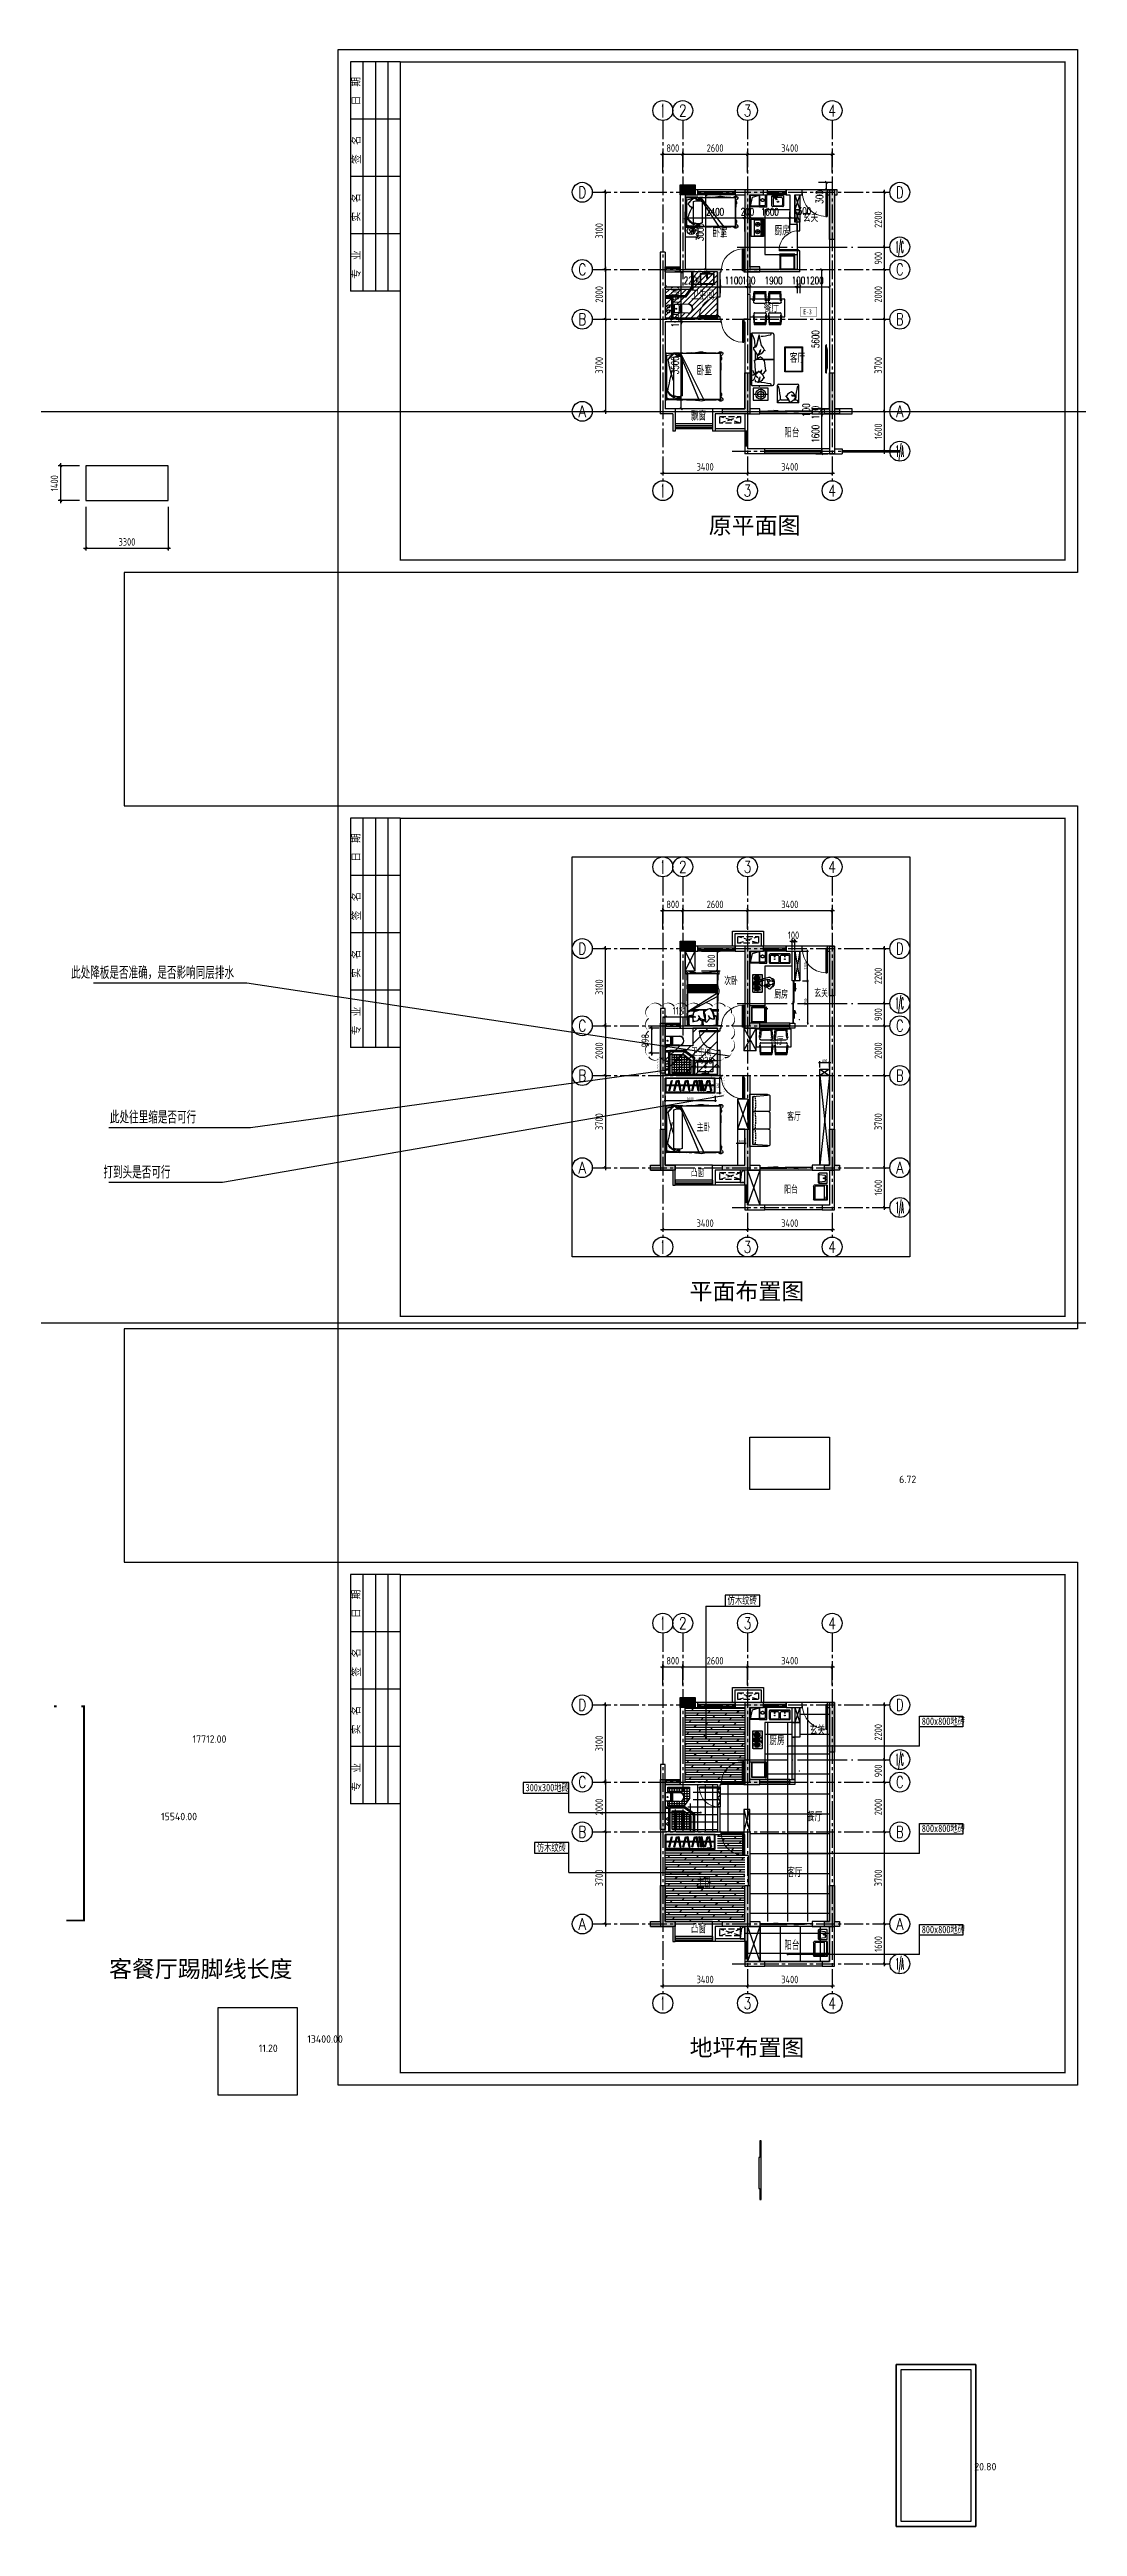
# Model space of a CAD drawing. Header units: millimetres. Extents: x -114775 to 228300, y -175499 to 108657.
# Drawn here: x 1841 to 43128, y -123028 to -23538 of the extents above; entities that cross this region are included whole.
import ezdxf
from ezdxf.enums import TextEntityAlignment as Align

# ---------------------------------------------------------------- set-up
doc = ezdxf.new("R2010")
doc.units = ezdxf.units.MM
doc.header["$LTSCALE"] = 1000
for name, pattern in [('6#轴网(1-4)20181120$0$11 12 17 18 19 20 21 22-ZW$0$DOTE', [2.42, 2, -0.2, 0.02, -0.2]), ('CENTER', [50.8, 31.75, -6.35, 6.35, -6.35]), ('CENTER2', [1.125, 0.75, -0.125, 0.125, -0.125]), ('CONTINOUS', [0]), ('DASH', [0.35, 0.25, -0.1]), ('DASHED', [19.05, 12.7, -6.35]), ('PS', [3200, 1500, -200, 1500]), ('TRATTEGGIATA2', [0.375, 0.25, -0.125])]:
    doc.linetypes.add(name, pattern=pattern)
doc.layers.get('0').update_dxf_attribs({"linetype": 'CONTINUOUS'})
doc.layers.get('Defpoints').update_dxf_attribs({"color": 6, "linetype": 'CONTINUOUS'})
for name, color, linetype in [('6#轴网(1-4)20181120$0$11 12 17 18 19 20 21 22-ZW$0$AXIS_轴号_A', 8, 'CONTINUOUS'), ('6#轴网(1-4)20181120$0$11 12 17 18 19 20 21 22-ZW$0$AXIS_轴文_A', 8, 'CONTINUOUS'), ('6#轴网(1-4)20181120$0$11 12 17 18 19 20 21 22-ZW$0$AXIS_轴线_A', 8, '6#轴网(1-4)20181120$0$11 12 17 18 19 20 21 22-ZW$0$DOTE'), ('6#轴网(1-4)20181120$0$AXIS_TEXT', 8, 'CONTINUOUS'), ('A-area', 23, 'CONTINUOUS'), ('A-FUR', 8, 'CONTINUOUS'), ('A-Lvtry', 5, 'CONTINUOUS'), ('A-Lvtry（卫生间）', 5, 'CONTINUOUS'), ('A-Lvtry（厨房）', 5, 'CONTINOUS'), ('A-洞口', 105, 'CONTINUOUS'), ('A-烟气道', 105, 'CONTINUOUS'), ('A-看线', 105, 'CONTINUOUS'), ('A-空调室外机', 5, 'DASH'), ('A-第三道尺寸线', 105, 'CONTINUOUS'), ('A-降板区域', 251, 'CONTINUOUS'), ('AE-FLOR', 151, 'CONTINUOUS'), ('AXIS', 253, 'CENTER'), ('BORDER', 7, 'CONTINUOUS'), ('DIM', 3, 'CONTINUOUS'), ('P-Furniture(活动家具)', 134, 'CONTINUOUS'), ('P-Plumbing-fix(洁具)', 134, 'CONTINUOUS'), ('P-活动家具', 146, 'CONTINUOUS'), ('PS', 6, 'PS'), ('PUB_HATCH', 8, 'CONTINUOUS'), ('PUB_TEXT', 7, 'CONTINUOUS'), ('S-降板', 143, 'CONTINUOUS'), ('TEXT', 7, 'CONTINUOUS'), ('TQ', 7, 'CONTINUOUS'), ('WALL', 2, 'CONTINUOUS'), ('WINDOW', 4, 'CONTINUOUS'), ('ZZ001-PC 轮廓', 30, 'CONTINUOUS'), ('剪力墙', 6, 'CONTINUOUS'), ('家具', 8, 'CONTINUOUS'), ('户型标示', 7, 'CONTINUOUS'), ('栏杆', 142, 'CONTINUOUS'), ('门', 9, 'CONTINUOUS')]:
    doc.layers.add(name, color=color, linetype=linetype)
doc.layers.add('S-ANNO-REVS', color=1, linetype='CONTINUOUS', true_color=0xff0000, plot=False)
doc.styles.add('6#轴网(1-4)20181120$0$11 12 17 18 19 20 21 22-ZW$0$_TCH_AXIS', font='COMPLEX', dxfattribs={"bigfont": 'GBCBIG'})
doc.styles.add('6#轴网(1-4)20181120$0$COMPLEX', font='COMPLEX')
doc.styles.add('_TCH_DIM_T3', font='SIMPLEX.shx', dxfattribs={"width": 0.705882, "bigfont": 'GBCBIG.shx'})
doc.styles.add('DIM', font='', dxfattribs={"width": 0.7})
doc.styles.get("Standard").update_dxf_attribs({"font": 'tssdeng.shx', "bigfont": 'tssdchn.shx'})
doc.styles.add('TSSD_NORM', font='tssdeng.shx', dxfattribs={"bigfont": 'hztxt.shx'})
doc.styles.add('ZZ', font='tssdeng.shx', dxfattribs={"width": 0.7, "bigfont": 'tssdchn.shx'})
doc.styles.add('黑体', font='simhei.ttf')
doc.styles.get('DIM').set_extended_font_data('SimSun')
doc.dimstyles.new('_TCH_ARCH&&100', dxfattribs={"dimtxt": 297.5, "dimasz": 100, "dimexe": 250, "dimexo": 300, "dimgap": 100, "dimtad": 1, "dimdec": 0, "dimzin": 0, "dimdsep": 46, "dimtxsty": '_TCH_DIM_T3', "dimblk": 'ARCHTICK', "dimcen": 0.09, "dimclrt": 7, "dimazin": 2, "dimtfac": 1, "dimtdec": 0, "dimtix": 1, "dimtmove": 2, "dimatfit": 3, "dimfxl": 0, "dimtolj": 1, "dimtzin": 0, "dimarcsym": 0})
doc.dimstyles.new('TSSD_100_100', dxfattribs={"dimtxt": 300, "dimasz": 100, "dimexe": 100, "dimexo": 250, "dimgap": 100, "dimtad": 1, "dimdec": 0, "dimzin": 0, "dimdsep": 46, "dimtxsty": 'ZZ', "dimblk": 'ARCHTICK', "dimcen": 0, "dimdle": 100, "dimclrd": 256, "dimclrt": 7, "dimadec": 0, "dimazin": 0, "dimtfac": 1, "dimtdec": 0, "dimtix": 1, "dimtmove": 2, "dimatfit": 3, "dimfxl": 0, "dimtolj": 1, "dimtzin": 0, "dimarcsym": 0})
doc.dimstyles.new('金螳螂1-50', dxfattribs={"dimscale": 50, "dimtxt": 2.5, "dimasz": 1, "dimexe": 1, "dimexo": 1, "dimgap": 0.1, "dimtad": 1, "dimdec": 0, "dimrnd": 5, "dimzin": 0, "dimdsep": 46, "dimtxsty": 'DIM', "dimblk": 'ARCHTICK', "dimcen": 2, "dimdle": 1, "dimclrd": 254, "dimclre": 254, "dimclrt": 30, "dimadec": 0, "dimazin": 0, "dimtfac": 1, "dimtdec": 0, "dimtix": 1, "dimtmove": 2, "dimatfit": 3, "dimldrblk": 'A', "dimfxl": 0, "dimtolj": 1, "dimtzin": 0, "dimarcsym": 0})
pattern_1 = [(0, (28.57, 230), (0, 300), [1.4286, -298.5714]), (90, (29.1, 230.15), (-300, 2e-14), [0.6016, -299.3984]), (0, (29.1, 230.75), (0, 300), [0.7525, -299.2475]), (90, (29.85, 230.75), (-300, 2e-14), [0.6016, -299.3984]), (0, (29.85, 231.35), (0, 300), [0.7527, -299.2473]), (90, (30.6, 231.35), (-300, 2e-14), [0.6017, -299.3983]), (90, (31.15, 231.73), (-300, 2e-14), [1.0969, -298.9031]), (90, (31.36, 232.55), (-300, 2e-14), [1.80485, -298.19515]), (0, (31.36, 234.36), (0, 300), [0.7527, -299.2473]), (90, (32.6, 233.93), (-300, 2e-14), [4.3877, -295.6123]), (90, (33.62, 239.17), (-300, 2e-14), [0.6016, -299.3984]), (0, (33.62, 239.77), (0, 300), [0.7527, -299.2473]), (29.74488, (34.286, 240), (1499.999999, 899.999999), [11.5175, -2407.1598]), (45, (32.86, 238.57), (2e-14, 300), [2.0203, -422.2438]), (45, (21.43, 224.29), (2e-14, 300), [2.0203, -422.2438]), (90, (22.33, 225.33), (-300, 2e-14), [0.6016, -299.3984]), (0, (22.33, 225.93), (0, 300), [0.7527, -299.2473]), (0, (22.47, 226.25), (0, 300), [1.4478, -298.5522]), (0, (23.83, 226.54), (0, 300), [1.5054, -298.4946]), (90, (25.34, 226.54), (-300, 2e-14), [0.6016, -299.3984]), (0, (25.36, 227.34), (0, 300), [1.4478, -298.5522]), (90, (26.8, 227.34), (-300, 2e-14), [1.0969, -298.9031]), (90, (26.84, 228.34), (-300, 2e-14), [0.6016, -299.3984]), (45, (27.14, 228.57), (2e-14, 300), [2.0203, -422.2438]), (0, (27.6, 229.54), (0, 300), [0.7527, -299.2473]), (0, (10.3, 219.32), (0, 300), [6.7738, -293.2262]), (45, (17.14, 220), (2e-14, 300), [2.0203, -422.2438]), (0, (18.57, 221.43), (0, 300), [1.4286, -298.5714]), (0, (19.57, 221.86), (0, 300), [1.4478, -298.5522]), (0, (20.82, 222.32), (0, 300), [0.7527, -299.2473]), (90, (21.58, 222.32), (-300, 2e-14), [1.8049, -298.1951]), (90, (82.4, 246.45), (-300, 2e-14), [6.0163, -293.9837]), (90, (53.05, 247.66), (-300, 2e-14), [1.2032, -298.7968]), (0, (83.15, 245.85), (0, 300), [0.7527, -299.2473]), (90, (83.15, 245.85), (-300, 2e-14), [0.6016, -299.3984]), (0, (82.4, 246.45), (0, 300), [0.7525, -299.2475]), (14.03624, (44.286, 245.714), (900, 300), [5.89015, -1231.0415]), (0, (49.3, 246.7), (0, 300), [1.4478, -298.5522]), (0, (50.04, 247.06), (0, 300), [0.7527, -299.2473]), (0, (51.43, 247.14), (0, 300), [1.4286, -298.5714]), (0, (52.3, 247.66), (0, 300), [0.7527, -299.2473]), (0, (55.3, 251.87), (0, 300), [9.0319, -290.9681]), (0, (73.37, 252.47), (0, 300), [9.0321, -290.9679]), (90, (73.37, 252.47), (-300, 2e-14), [0.6017, -299.3983]), (26.56505, (74.29, 252.86), (300, 300), [3.1944, -667.626]), (90, (76.38, 254.28), (-300, 2e-14), [2.40655, -297.59344]), (0, (76.38, 256.68), (0, 300), [0.7525, -299.2475]), (0, (77.14, 257.14), (0, 300), [1.4286, -298.5714]), (0, (78.64, 257.28), (0, 300), [0.7527, -299.2473]), (90, (79.4, 257.28), (-300, 2e-14), [0.6016, -299.3984]), (0, (79.4, 257.9), (0, 300), [0.7525, -299.2475]), (90, (80.14, 257.9), (-300, 2e-14), [3.00825, -296.9917]), (0, (79.7, 260.97), (0, 300), [1.4478, -298.5522]), (45, (81.43, 261.43), (2e-14, 300), [2.0203, -422.2438]), (90, (83.15, 262.7), (-300, 2e-14), [0.6016, -299.3984]), (0, (83.15, 263.3), (0, 300), [0.7527, -299.2473]), (45, (84.29, 262.86), (2e-14, 300), [2.0203, -422.2438]), (0, (85.4, 263.9), (0, 300), [0.7525, -299.2475]), (90, (86.16, 263.9), (-300, 2e-14), [2.40655, -297.59344]), (0, (63.77, 252.2), (0, 300), [5.7911, -294.2089]), (0, (68.85, 252.47), (0, 300), [0.7527, -299.2473]), (0, (70, 252.86), (0, 300), [1.4286, -298.5714]), (45, (71.43, 252.86), (2e-14, 300), [2.0203, -422.2438]), (63.43495, (72.86, 254.29), (300, 300), [3.1944, -667.626]), (45, (74.29, 257.14), (2e-14, 300), [2.0203, -422.2438]), (90, (75.35, 258.78), (-300, 2e-14), [1.0969, -298.9031]), (45, (75.71, 260), (2e-14, 300), [2.0203, -422.2438]), (90, (76.38, 260.9), (-300, 2e-14), [2.4065, -297.5935]), (90, (76.8, 263.17), (-300, 2e-14), [1.0969, -298.9031]), (45, (77.14, 264.29), (2e-14, 300), [2.0203, -422.2438]), (18.43495, (78.57, 265.71), (600, 300), [4.5175, -944.1657]), (0, (53.05, 248.86), (0, 300), [0.7527, -299.2473]), (45, (54.29, 248.57), (2e-14, 300), [2.0203, -422.2438]), (90, (54.55, 249.46), (-300, 2e-14), [0.6017, -299.3983]), (90, (55.08, 250), (-300, 2e-14), [1.0969, -298.9031]), (90, (55.3, 250.67), (-300, 2e-14), [1.2032, -298.7968]), (39.80557, (172.857, 262.857), (299.999999, 299.999998), [11.1575, -2331.9174]), (0, (174.45, 261.76), (0, 300), [0, -300]), (0, (174.8, 261.58), (0, 300), [0.7527, -299.2473]), (90, (175.54, 259.78), (-300, 2e-14), [1.8049, -298.1951]), (90, (175.9, 258.47), (-300, 2e-14), [1.0969, -298.9031]), (90, (176.3, 257.97), (-300, 2e-14), [0.6016, -299.3984]), (0, (176.3, 257.97), (0, 300), [0.7527, -299.2473]), (90, (177.34, 257.37), (-300, 2e-14), [1.0969, -298.9031]), (135, (174.29, 261.43), (-2e-07, -300), [2.0203, -422.2438]), (11.30993, (150, 275.714), (1199.999998, 299.999998), [7.2843, -1522.4215]), (90, (154.72, 284.64), (-300, 2e-14), [1.0969, -298.9031]), (90, (169.2, 272.57), (-300, 2e-14), [1.0969, -298.9031]), (135, (162.86, 272.86), (-2e-07, -300), [2.0203, -422.2438]), (0, (163.4, 272.57), (0, 300), [5.7911, -294.2089]), (0, (168.96, 272.32), (0, 300), [4.516, -295.484]), (0, (169.2, 272.57), (0, 300), [1.4478, -298.5522]), (0, (170.46, 272.32), (0, 300), [0.7527, -299.2473]), (135, (171.43, 271.43), (-2e-07, -300), [2.0203, -422.2438]), (90, (171.97, 270.52), (-300, 2e-14), [1.2033, -298.7967]), (0, (171.97, 270.52), (0, 300), [0.7527, -299.2473]), (0, (172.1, 270.38), (0, 300), [1.4478, -298.5522]), (0, (173.47, 269.92), (0, 300), [6.7738, -293.2262]), (135, (164.29, 275.71), (-2e-07, -300), [2.0203, -422.2438]), (135, (165.71, 274.29), (-2e-07, -300), [2.0203, -422.2438]), (0, (165.7, 274.3), (0, 300), [1.4286, -298.5714]), (0, (167.75, 273.67), (0, 300), [1.4478, -298.5522]), (0, (157.6, 276.96), (0, 300), [1.4478, -298.5522]), (0, (158.42, 277.14), (0, 300), [0.7527, -299.2473]), (0, (159.06, 276.96), (0, 300), [1.4478, -298.5522]), (90, (159.92, 275.93), (-300, 2e-14), [0.6017, -299.3983]), (90, (160.5, 274.77), (-300, 2e-14), [1.0969, -298.9031]), (0, (160, 274.3), (0, 300), [1.4286, -298.5714]), (135, (155.71, 282.86), (-2e-07, -300), [2.0203, -422.2438]), (116.56505, (157.14, 280), (-300, 300), [3.1944, -667.626]), (161.56505, (161.43, 278.57), (-600, 300), [4.5175, -944.1657]), (90, (162.18, 277.74), (-300, 2e-14), [1.2033, -298.7967]), (0, (162.18, 277.74), (0, 300), [0.7527, -299.2473]), (90, (163.4, 276.96), (-300, 2e-14), [1.0969, -298.9031]), (90, (117.07, 272.57), (-300, 2e-14), [5.4846, -294.5154]), (90, (116.27, 272.93), (-300, 2e-14), [0.6016, -299.3984]), (90, (104.04, 272.57), (-300, 2e-14), [1.0969, -298.9031]), (90, (148.63, 272.93), (-300, 2e-14), [0.6016, -299.3984]), (0, (116.27, 272.93), (0, 300), [0.7527, -299.2473]), (90, (103.48, 271.72), (-300, 2e-14), [1.2032, -298.7968]), (14.03624, (98.57, 270), (900, 300), [5.89015, -1231.0415]), (0, (86.16, 266.3), (0, 300), [15.0532, -284.9468]), (0, (101.15, 266), (0, 300), [1.4478, -298.5522]), (90, (102.6, 264.9), (-300, 2e-14), [1.0969, -298.9031]), (0, (102.72, 265.1), (0, 300), [0.7525, -299.2475]), (90, (103.48, 264.5), (-300, 2e-14), [0.6016, -299.3984]), (90, (104.04, 263.8), (-300, 2e-14), [1.0969, -298.9031]), (135, (105.71, 262.86), (-2e-07, -300), [2.0203, -422.2438]), (135, (107.14, 261.43), (-2e-07, -300), [2.0203, -422.2438]), (90, (106.5, 260.9), (-300, 2e-14), [0.6016, -299.3984]), (0, (106.94, 260.5), (0, 300), [0, -300]), (0, (107.14, 260), (0, 300), [1.4286, -298.5714]), (90, (108.74, 259.1), (-300, 2e-14), [0.6016, -299.3984]), (90, (108.74, 259.1), (-300, 2e-14), [1.2033, -298.7967]), (149.743562, (125.714, 250), (-2099.9999803, 1200.0000294), [19.84635, -4147.8867]), (45, (131.43, 250), (2e-14, 300), [2.0203, -422.2438]), (0, (133, 250.85), (0, 300), [1.4478, -298.5522]), (45, (134.29, 251.43), (2e-14, 300), [2.0203, -422.2438]), (84.289407, (135.714, 252.857), (300.000003, 2699.999999), [14.357, -3000.6057]), (90, (137.35, 266.9), (-300, 2e-14), [0.6016, -299.3984]), (0, (137.35, 267.5), (0, 300), [1.5052, -298.4948]), (90, (138.85, 267.5), (-300, 2e-14), [0.6016, -299.3984]), (0, (138.8, 268.2), (0, 300), [4.3433, -295.6567]), (0, (142.86, 268.57), (0, 300), [4.2857, -295.7143]), (0, (147.88, 269.32), (0, 300), [0.7525, -299.2475]), (90, (148.63, 268.7), (-300, 2e-14), [0.6016, -299.3984]), (0, (147.13, 268.7), (0, 300), [1.5052, -298.4948]), (90, (147.13, 268.7), (-300, 2e-14), [1.2032, -298.7968]), (90, (147.48, 270.38), (-300, 2e-14), [1.0969, -298.9031]), (90, (147.88, 271.12), (-300, 2e-14), [1.2032, -298.7968]), (0, (147.48, 272.57), (0, 300), [1.4478, -298.5522]), (0, (125.76, 249.75), (0, 300), [5.7911, -294.2089]), (90, (118.53, 286.16), (-300, 2e-14), [3.6099, -296.3901]), (0, (118.52, 285.74), (0, 300), [1.4478, -298.5522]), (90, (119.28, 282.55), (-300, 2e-14), [3.0082, -296.9918]), (45, (118.57, 281.43), (2e-14, 300), [2.0203, -422.2438]), (63.43495, (117.14, 278.57), (300, 300), [3.1944, -667.626]), (0, (115.52, 273.53), (0, 300), [0.7525, -299.2475]), (0, (114.18, 273.67), (0, 300), [1.4478, -298.5522]), (0, (112.86, 274.3), (0, 300), [1.4286, -298.5714]), (135, (112.86, 274.29), (-2e-07, -300), [2.0203, -422.2438]), (0, (109.84, 275.86), (0, 300), [1.4478, -298.5522]), (90, (109.84, 275.86), (-300, 2e-14), [1.0969, -298.9031]), (90, (109.5, 276.54), (-300, 2e-14), [1.2032, -298.7968]), (0, (109.5, 277.74), (0, 300), [0.7525, -299.2475]), (0, (108, 277.74), (0, 300), [2.2579, -297.7421]), (45, (107.14, 277.14), (2e-14, 300), [2.0203, -422.2438]), (0, (105.5, 276.96), (0, 300), [1.4478, -298.5522]), (0, (104.23, 276.54), (0, 300), [0.7527, -299.2473]), (90, (104.23, 274.13), (-300, 2e-14), [2.40655, -297.59344]), (90, (115.52, 296.4), (-300, 2e-14), [3.6098, -296.3902]), (90, (115.63, 292.32), (-300, 2e-14), [4.3877, -295.6123]), (135, (117.14, 291.43), (-2e-07, -300), [2.0203, -422.2438]), (0, (117.07, 291.22), (0, 300), [1.4478, -298.5522]), (90, (118.53, 289.77), (-300, 2e-14), [1.2032, -298.7968]), (0, (117.78, 289.77), (0, 300), [0.7527, -299.2473]), (0, (117.78, 289.77), (0, 300), [0.7527, -299.2473]), (90, (151.65, 287.97), (-300, 2e-14), [4.2114, -295.7886]), (0, (148.93, 273.67), (0, 300), [0, -300]), (45, (148.57, 274.29), (2e-14, 300), [2.0203, -422.2438]), (90, (151.82, 286.83), (-300, 2e-14), [1.0969, -298.9031]), (90, (152.4, 286.76), (-300, 2e-14), [0.6017, -299.3983]), (135, (152.86, 285.71), (-2e-07, -300), [2.0203, -422.2438]), (0, (153.27, 285.74), (0, 300), [1.4478, -298.5522]), (90, (143.37, 298.8), (-300, 2e-14), [1.2032, -298.7968]), (0, (143.37, 298.8), (0, 300), [0.7527, -299.2473]), (90, (144.58, 297.8), (-300, 2e-14), [1.0969, -298.9031]), (0, (144.3, 297.14), (0, 300), [1.4286, -298.5714]), (0, (145.62, 296.4), (0, 300), [0.7527, -299.2473]), (90, (146.38, 295.8), (-300, 2e-14), [0.6016, -299.3984]), (0, (146.03, 295.6), (0, 300), [1.4478, -298.5522]), (135, (148.57, 294.29), (-2e-07, -300), [2.0203, -422.2438]), (135, (150, 292.86), (-2e-07, -300), [2.0203, -422.2438]), (0, (150.37, 292.32), (0, 300), [1.4478, -298.5522]), (0, (137.54, 165.63), (0, 300), [1.4478, -298.5522]), (116.56505, (140, 162.86), (-300, 300), [3.1944, -667.626]), (0, (140, 162.86), (0, 300), [4.2857, -295.7143]), (0, (144.3, 162.86), (0, 300), [2.8571, -297.1429]), (69.443955, (147.143, 162.857), (600, 1500), [12.2057, -2550.9954]), (45, (151.43, 174.29), (2e-14, 300), [2.0203, -422.2438]), (90, (153.46, 175.88), (-300, 2e-14), [1.0969, -298.9031]), (0, (153.46, 176.97), (0, 300), [1.4478, -298.5522]), (45, (154.29, 177.14), (2e-14, 300), [2.0203, -422.2438]), (161.56505, (84.29, 180), (-600, 300), [4.5175, -944.1657]), (45, (81.43, 142.86), (2e-14, 300), [2.0203, -422.2438]), (0, (85.07, 179.87), (0, 300), [0.7527, -299.2473]), (90, (82.82, 143.17), (-300, 2e-14), [0.6016, -299.3984]), (0, (82.82, 143.77), (0, 300), [0.7525, -299.2475]), (90, (83.57, 143.77), (-300, 2e-14), [0.6016, -299.3984]), (0, (83.57, 144.37), (0, 300), [0.7527, -299.2473]), (90, (84.32, 144.37), (-300, 2e-14), [0.6017, -299.3983]), (90, (84.87, 144.75), (-300, 2e-14), [1.0969, -298.9031]), (90, (85.07, 145.57), (-300, 2e-14), [1.80485, -298.19515]), (0, (85.07, 147.38), (0, 300), [0.7527, -299.2473]), (90, (86.32, 146.95), (-300, 2e-14), [4.3877, -295.6123]), (90, (87.33, 152.2), (-300, 2e-14), [0.6016, -299.3984]), (0, (87.33, 152.8), (0, 300), [0.7527, -299.2473]), (0, (104.48, 191.6), (0, 300), [0.7527, -299.2473]), (90, (104.48, 191), (-300, 2e-14), [0.6016, -299.3984]), (0, (103.73, 191), (0, 300), [0.7525, -299.2475]), (90, (103.73, 184.97), (-300, 2e-14), [6.0163, -293.9837]), (0, (94.7, 184.97), (0, 300), [9.0321, -290.9679]), (90, (94.7, 184.37), (-300, 2e-14), [0.6017, -299.3983]), (26.56505, (88.57, 178.57), (300, 300), [9.58315, -661.2372]), (90, (97.7, 180.76), (-300, 2e-14), [2.40655, -297.59344]), (0, (97.7, 180.76), (0, 300), [0.7525, -299.2475]), (0, (98.66, 180.57), (0, 300), [1.4478, -298.5522]), (0, (99.97, 180.16), (0, 300), [0.7527, -299.2473]), (90, (100.72, 179.56), (-300, 2e-14), [0.6016, -299.3984]), (0, (100.72, 179.56), (0, 300), [0.7525, -299.2475]), (90, (101.47, 176.55), (-300, 2e-14), [3.00825, -296.9917]), (0, (101.56, 176.2), (0, 300), [1.4478, -298.5522]), (0, (102.86, 175.7), (0, 300), [1.4286, -298.5714]), (90, (104.48, 174.14), (-300, 2e-14), [0.6016, -299.3984]), (0, (104.48, 174.14), (0, 300), [0.7527, -299.2473]), (0, (105.9, 174), (0, 300), [1.4478, -298.5522]), (0, (106.74, 173.54), (0, 300), [0.7525, -299.2475]), (90, (107.5, 171.14), (-300, 2e-14), [2.40655, -297.59344]), (0, (107.5, 171.14), (0, 300), [0.7527, -299.2473]), (90, (108.25, 170.53), (-300, 2e-14), [0.6016, -299.3984]), (90, (108.8, 169.6), (-300, 2e-14), [1.0969, -298.9031]), (90, (109, 163.92), (-300, 2e-14), [6.0163, -293.9837]), (135, (110, 162.86), (-2e-07, -300), [2.0203, -422.2438]), (90, (109.75, 162.7), (-300, 2e-14), [0.6017, -299.3983]), (0, (109.75, 162.7), (0, 300), [0.7527, -299.2473]), (90, (110.5, 162.7), (-300, 2e-14), [7.2197, -292.7803]), (90, (110.5, 168.13), (-300, 2e-14), [1.8049, -298.1951]), (135, (111.43, 167.14), (-2e-07, -300), [2.0203, -422.2438]), (90, (111.7, 166.3), (-300, 2e-14), [1.0969, -298.9031]), (0, (112, 166.32), (0, 300), [1.5054, -298.4946]), (90, (113.5, 166.32), (-300, 2e-14), [0.6016, -299.3984]), (0, (113.5, 166.93), (0, 300), [0.7525, -299.2475]), (135, (115.71, 165.71), (-2e-07, -300), [2.0203, -422.2438]), (90, (116.04, 165.22), (-300, 2e-14), [1.0969, -298.9031]), (0, (116.53, 165.12), (0, 300), [0.7525, -299.2475]), (90, (117.28, 165.12), (-300, 2e-14), [3.6099, -296.3901]), (156.80141, (127.143, 164.286), (-1499.999993, 600.000012), [10.8797, -2273.85225]), (0, (126.85, 163.4), (0, 300), [1.4478, -298.5522]), (21.80141, (88.57, 177.143), (599.999998, 299.999998), [7.6931, -1607.8563]), (90, (95.77, 178.38), (-300, 2e-14), [1.0969, -298.9031]), (135, (97.14, 177.14), (-2e-07, -300), [2.0203, -422.2438]), (90, (97.2, 176.2), (-300, 2e-14), [1.0969, -298.9031]), (90, (97.7, 174.14), (-300, 2e-14), [2.4065, -297.5935]), (0, (97.2, 174), (0, 300), [1.4478, -298.5522]), (90, (98.66, 171.8), (-300, 2e-14), [2.1938, -297.8062]), (165.96376, (104.286, 170), (-899.999996, 300.000006), [5.89015, -1231.0415]), (0, (104.3, 170), (0, 300), [4.2857, -295.7143]), (90, (108.25, 162.7), (-300, 2e-14), [7.2197, -292.7803]), (45, (107.14, 161.43), (2e-14, 300), [2.0203, -422.2438]), (0, (101.43, 161.43), (0, 300), [5.7143, -294.2857]), (90, (102.22, 159.7), (-300, 2e-14), [1.2033, -298.7967]), (18.43495, (98.57, 158.57), (600, 300), [9.0351, -939.6482]), (0, (107.14, 161.43), (0, 300), [5.7143, -294.2857]), (0, (113.14, 161.93), (0, 300), [1.4478, -298.5522]), (45, (114.29, 161.43), (2e-14, 300), [2.0203, -422.2438]), (45, (115.71, 162.86), (2e-14, 300), [2.0203, -422.2438]), (90, (117.48, 164.12), (-300, 2e-14), [1.0969, -298.9031]), (153.43495, (130, 160), (-300, 300), [12.7775, -658.0429]), (135, (88.57, 177.14), (-2e-07, -300), [2.0203, -422.2438]), (26.56505, (87.14, 152.86), (300, 300), [12.7775, -658.0429]), (0, (128.57, 162.86), (0, 300), [1.4286, -298.5714]), (0, (130.23, 162.42), (0, 300), [1.5052, -298.4948]), (0, (129.75, 160.1), (0, 300), [1.4478, -298.5522]), (45, (131.43, 160), (2e-14, 300), [2.0203, -422.2438]), (90, (132.65, 161.2), (-300, 2e-14), [1.0969, -298.9031]), (26.56505, (132.86, 162.86), (300, 300), [3.1944, -667.626]), (135, (87.14, 178.57), (-2e-07, -300), [2.0203, -422.2438]), (45, (85.71, 151.43), (2e-14, 300), [2.0203, -422.2438]), (0, (71.53, 180.47), (0, 300), [9.0319, -290.9681]), (45, (74.29, 137.14), (2e-14, 300), [2.0203, -422.2438]), (90, (76.04, 138.35), (-300, 2e-14), [0.6016, -299.3984]), (0, (76.04, 138.96), (0, 300), [0.7527, -299.2473]), (0, (76.18, 139.27), (0, 300), [1.4478, -298.5522]), (0, (77.55, 139.56), (0, 300), [1.5054, -298.4946]), (90, (79.05, 139.56), (-300, 2e-14), [0.6016, -299.3984]), (0, (79.08, 140.37), (0, 300), [1.4478, -298.5522]), (90, (80.53, 140.37), (-300, 2e-14), [1.0969, -298.9031]), (90, (80.56, 141.36), (-300, 2e-14), [0.6016, -299.3984]), (45, (80, 141.43), (2e-14, 300), [2.0203, -422.2438]), (0, (81.3, 142.57), (0, 300), [0.7527, -299.2473]), (0, (59.48, 129.93), (0, 300), [4.516, -295.484]), (161.56505, (65.71, 185.71), (-600, 300), [4.5175, -944.1657]), (0, (62.5, 131.74), (0, 300), [0.7527, -299.2473]), (0, (66.05, 185.34), (0, 300), [0, -300]), (0, (66.26, 185.28), (0, 300), [0.7527, -299.2473]), (135, (68.57, 184.29), (-2e-07, -300), [2.0203, -422.2438]), (0, (68.52, 184.68), (0, 300), [0.7527, -299.2473]), (90, (69.27, 183.48), (-300, 2e-14), [1.2032, -298.7968]), (0, (69.27, 183.48), (0, 300), [0.7527, -299.2473]), (0, (70.4, 183.15), (0, 300), [0, -300]), (90, (70.77, 182.27), (-300, 2e-14), [0.6017, -299.3983]), (0, (70.4, 182.05), (0, 300), [1.4478, -298.5522]), (90, (71.53, 180.47), (-300, 2e-14), [1.2032, -298.7968]), (45, (62.86, 131.43), (2e-14, 300), [2.0203, -422.2438]), (0, (64, 132.34), (0, 300), [6.7738, -293.2262]), (45, (70, 132.86), (2e-14, 300), [2.0203, -422.2438]), (0, (71.43, 134.3), (0, 300), [1.4286, -298.5714]), (0, (73.3, 134.88), (0, 300), [1.4478, -298.5522]), (0, (74.54, 135.35), (0, 300), [0.7527, -299.2473]), (90, (75.3, 135.35), (-300, 2e-14), [1.8049, -298.1951]), (0, (53.02, 129.4), (0, 300), [5.7911, -294.2089]), (90, (54.47, 125), (-300, 2e-14), [1.0969, -298.9031]), (45, (54.29, 125.71), (2e-14, 300), [2.0203, -422.2438]), (45, (55.71, 127.14), (2e-14, 300), [2.0203, -422.2438]), (0, (57.36, 128.3), (0, 300), [1.4478, -298.5522]), (45, (58.57, 128.57), (2e-14, 300), [2.0203, -422.2438]), (0, (60.26, 129.4), (0, 300), [1.4478, -298.5522]), (0, (61, 129.93), (0, 300), [0.7527, -299.2473]), (0, (61.43, 130), (0, 300), [1.4286, -298.5714]), (90, (62.5, 130.53), (-300, 2e-14), [1.2033, -298.7967]), (0, (2.72, 141.96), (0, 300), [13.1126, -286.8874]), (0, (15.38, 141.46), (0, 300), [5.7911, -294.2089]), (153.43495, (24.29, 140), (-300, 300), [3.1944, -667.626]), (0, (24.06, 140.37), (0, 300), [1.4478, -298.5522]), (135, (27.14, 138.57), (-2e-07, -300), [2.0203, -422.2438]), (108.43495, (28.57, 134.29), (-299.99999, 600), [4.5175, -944.1657]), (90, (27.87, 134.74), (-300, 2e-14), [0.6016, -299.3984]), (0, (27.87, 134.74), (0, 300), [1.5052, -298.4948]), (90, (29.38, 134.14), (-300, 2e-14), [0.6016, -299.3984]), (0, (29.85, 133.78), (0, 300), [4.3433, -295.6567]), (161.56505, (38.57, 132.86), (-600, 300), [4.5175, -944.1657]), (0, (38.4, 132.94), (0, 300), [0.7525, -299.2475]), (90, (39.16, 132.94), (-300, 2e-14), [0.6016, -299.3984]), (0, (37.66, 133.54), (0, 300), [1.5052, -298.4948]), (90, (37.66, 132.34), (-300, 2e-14), [1.2032, -298.7968]), (135, (38.57, 131.43), (-2e-07, -300), [2.0203, -422.2438]), (90, (38.4, 129.93), (-300, 2e-14), [1.2032, -298.7968]), (0, (38.54, 129.4), (0, 300), [0, -300]), (90, (39.16, 128.73), (-300, 2e-14), [0.6016, -299.3984]), (0, (38.54, 128.3), (0, 300), [1.4478, -298.5522]), (135, (41.43, 127.14), (-2e-07, -300), [2.0203, -422.2438]), (165.96376, (47.14, 125.714), (-899.999996, 300.000006), [5.89015, -1231.0415]), (0, (47.14, 125.7), (0, 300), [1.4286, -298.5714]), (0, (48.95, 125.12), (0, 300), [0.7527, -299.2473]), (90, (50.12, 125), (-300, 2e-14), [1.0969, -298.9031]), (90, (50.45, 125.72), (-300, 2e-14), [0.6017, -299.3983]), (45, (50, 125.71), (2e-14, 300), [2.0203, -422.2438]), (90, (51.57, 127.2), (-300, 2e-14), [1.0969, -298.9031]), (45, (51.43, 128.57), (2e-14, 300), [2.0203, -422.2438]), (90, (52.7, 123.3), (-300, 2e-14), [1.2033, -298.7967]), (0, (52.7, 124.52), (0, 300), [0.7527, -299.2473]), (0, (53.02, 125), (0, 300), [1.4478, -298.5522]), (36.8699, (37.14, 17.14), (900, 600), [7.1429, -1492.8571]), (90, (269.1, 16.2), (-300, 2e-14), [6.0163, -293.9837]), (90, (239.74, 17.4), (-300, 2e-14), [1.2032, -298.7968]), (90, (86.2, 17.4), (-300, 2e-14), [1.80485, -298.19515]), (0, (269.85, 15.6), (0, 300), [0.7527, -299.2473]), (90, (269.85, 15.6), (-300, 2e-14), [0.6016, -299.3984]), (0, (269.1, 16.2), (0, 300), [0.7525, -299.2475]), (18.43495, (231.43, 15.71), (600, 300), [4.5175, -944.1657]), (0, (236, 16.45), (0, 300), [1.4478, -298.5522]), (0, (236.73, 16.8), (0, 300), [0.7527, -299.2473]), (0, (237.14, 17.14), (0, 300), [1.4286, -298.5714]), (0, (239, 17.4), (0, 300), [0.7527, -299.2473]), (0, (85.45, 16.2), (0, 300), [0.7527, -299.2473]), (90, (85.45, 16.2), (-300, 2e-14), [0.6016, -299.3984]), (0, (85.7, 17.14), (0, 300), [1.4286, -298.5714]), (90, (36.2, 5.4), (-300, 2e-14), [5.4147, -294.5853]), (45, (12.86, 7.14), (2e-14, 300), [2.0203, -422.2438]), (90, (39.1, 3.3), (-300, 2e-14), [1.0969, -298.9031]), (0, (37.64, 4.4), (0, 300), [1.4478, -298.5522]), (135, (37.14, 4.29), (-2e-07, -300), [2.0203, -422.2438]), (18.43495, (7.14, 5.71), (600, 300), [4.5175, -944.1657]), (90, (12.1, 6.62), (-300, 2e-14), [0.6016, -299.3984]), (0, (11.58, 7.68), (0, 300), [1.4478, -298.5522]), (135, (42.86, 0), (-2e-07, -300), [2.0203, -422.2438]), (90, (41.46, 1.2), (-300, 2e-14), [0.6016, -299.3984]), (0, (40.54, 2.2), (0, 300), [1.4478, -298.5522]), (90, (40.54, 2.2), (-300, 2e-14), [1.0969, -298.9031]), (90, (39.95, 3), (-300, 2e-14), [0.6016, -299.3984]), (0, (39.2, 3.6), (0, 300), [0.7527, -299.2473]), (0, (21.43, 11.43), (0, 300), [1.4286, -298.5714]), (0, (26.4, 11.43), (0, 300), [1.5052, -298.4948]), (90, (27.9, 10.83), (-300, 2e-14), [0.6016, -299.3984]), (0, (27.9, 10.83), (0, 300), [1.5054, -298.4946]), (90, (28.96, 10.97), (-300, 2e-14), [1.0969, -298.9031]), (135, (28.57, 11.43), (-2e-07, -300), [2.0203, -422.2438]), (135, (27.14, 12.86), (-2e-07, -300), [2.0203, -422.2438]), (90, (26.4, 13.84), (-300, 2e-14), [0.6016, -299.3984]), (90, (26.4, 13.84), (-300, 2e-14), [0.6016, -299.3984]), (165.96376, (31.43, 12.86), (-899.999996, 300.000006), [5.89015, -1231.0415]), (0, (32.43, 13.24), (0, 300), [6.774, -293.226]), (0, (38.45, 13.24), (0, 300), [0.7527, -299.2473]), (135, (38.57, 12.86), (-2e-07, -300), [2.0203, -422.2438]), (135, (37.14, 14.29), (-2e-07, -300), [2.0203, -422.2438]), (0, (35.44, 15.04), (0, 300), [0.7527, -299.2473]), (90, (35.44, 15.04), (-300, 2e-14), [0.6017, -299.3983]), (0, (34.75, 15.36), (0, 300), [2.8956, -297.1044]), (90, (23.16, 12.07), (-300, 2e-14), [1.0969, -298.9031]), (45, (22.86, 12.86), (2e-14, 300), [2.0203, -422.2438]), (90, (24.6, 14.26), (-300, 2e-14), [1.0969, -298.9031]), (90, (24.9, 15.04), (-300, 2e-14), [0.6017, -299.3983]), (18.43495, (24.29, 15.71), (600, 300), [4.5175, -944.1657]), (0, (29.42, 16.24), (0, 300), [2.2579, -297.7421]), (0, (31.43, 17.14), (0, 300), [5.7143, -294.2857]), (14.03624, (14.286, 8.57), (900, 300), [5.89015, -1231.0415]), (45, (20, 10), (2e-14, 300), [2.0203, -422.2438]), (0, (41.46, 14.44), (0, 300), [2.2581, -297.7419]), (90, (43.72, 14.44), (-300, 2e-14), [0.6016, -299.3984]), (0, (42.96, 15.04), (0, 300), [0.7527, -299.2473]), (135, (42.86, 15.71), (-2e-07, -300), [2.0203, -422.2438]), (0, (40, 17.14), (0, 300), [1.4286, -298.5714]), (0, (39.95, 17.45), (0, 300), [0.7525, -299.2475]), (0, (39.95, 17.45), (0, 300), [0.7525, -299.2475]), (161.56505, (41.43, 14.29), (-600, 300), [4.5175, -944.1657]), (0, (35.7, 11.43), (0, 300), [4.2857, -295.7143]), (165.96376, (250, 250), (-899.999996, 300.000006), [5.89015, -1231.0415]), (45, (247.14, 212.86), (2e-14, 300), [2.0203, -422.2438]), (0, (242, 21.6), (0, 300), [9.0319, -290.9681]), (135, (242.86, 68.57), (-2e-07, -300), [2.0203, -422.2438]), (0, (249.53, 250.3), (0, 300), [0.7527, -299.2473]), (90, (247.28, 213.6), (-300, 2e-14), [0.6016, -299.3984]), (0, (247.28, 214.2), (0, 300), [0.7525, -299.2475]), (90, (248.03, 214.2), (-300, 2e-14), [0.6016, -299.3984]), (0, (248.03, 214.8), (0, 300), [0.7527, -299.2473]), (90, (248.78, 214.8), (-300, 2e-14), [0.6017, -299.3983]), (90, (249.33, 215.18), (-300, 2e-14), [1.0969, -298.9031]), (90, (249.53, 216), (-300, 2e-14), [1.80485, -298.19515]), (0, (249.53, 217.8), (0, 300), [0.7527, -299.2473]), (90, (250.78, 217.37), (-300, 2e-14), [4.3877, -295.6123]), (90, (251.8, 222.62), (-300, 2e-14), [0.6016, -299.3984]), (0, (251.8, 223.22), (0, 300), [0.7527, -299.2473]), (0, (263.83, 256.9), (0, 300), [0.7527, -299.2473]), (90, (263.83, 256.3), (-300, 2e-14), [0.6016, -299.3984]), (0, (263.08, 256.3), (0, 300), [0.7525, -299.2475]), (90, (263.08, 250.3), (-300, 2e-14), [6.0163, -293.9837]), (0, (254.05, 250.3), (0, 300), [9.0321, -290.9679]), (90, (254.05, 249.7), (-300, 2e-14), [0.6017, -299.3983]), (0, (254.3, 248.57), (0, 300), [2.8571, -297.1429]), (90, (257.06, 246.08), (-300, 2e-14), [2.40655, -297.59344]), (0, (257.06, 246.08), (0, 300), [0.7525, -299.2475]), (0, (258, 245.9), (0, 300), [1.4478, -298.5522]), (0, (259.32, 245.48), (0, 300), [0.7527, -299.2473]), (90, (260.07, 244.88), (-300, 2e-14), [0.6016, -299.3984]), (0, (260.07, 244.88), (0, 300), [0.7525, -299.2475]), (90, (260.82, 241.87), (-300, 2e-14), [3.00825, -296.9917]), (0, (260.9, 241.5), (0, 300), [1.4478, -298.5522]), (135, (264.29, 240), (-2e-07, -300), [2.0203, -422.2438]), (90, (263.83, 239.47), (-300, 2e-14), [0.6016, -299.3984]), (0, (263.83, 239.47), (0, 300), [0.7527, -299.2473]), (0, (265.25, 239.3), (0, 300), [1.4478, -298.5522]), (0, (266.1, 238.86), (0, 300), [0.7525, -299.2475]), (90, (266.84, 236.46), (-300, 2e-14), [2.40655, -297.59344]), (0, (266.84, 236.46), (0, 300), [0.7527, -299.2473]), (90, (267.6, 235.86), (-300, 2e-14), [0.6016, -299.3984]), (90, (268.15, 234.93), (-300, 2e-14), [1.0969, -298.9031]), (90, (268.35, 229.24), (-300, 2e-14), [6.0163, -293.9837]), (135, (270, 228.57), (-2e-07, -300), [2.0203, -422.2438]), (90, (269.1, 228.03), (-300, 2e-14), [0.6017, -299.3983]), (0, (269.1, 228.03), (0, 300), [0.7527, -299.2473]), (90, (269.86, 228.03), (-300, 2e-14), [7.2197, -292.7803]), (90, (269.86, 233.45), (-300, 2e-14), [1.8049, -298.1951]), (135, (271.43, 232.86), (-2e-07, -300), [2.0203, -422.2438]), (90, (271.04, 231.63), (-300, 2e-14), [1.0969, -298.9031]), (0, (271.36, 231.64), (0, 300), [1.5054, -298.4946]), (90, (272.87, 231.64), (-300, 2e-14), [0.6016, -299.3984]), (0, (272.87, 232.25), (0, 300), [0.7525, -299.2475]), (135, (275.71, 231.43), (-2e-07, -300), [2.0203, -422.2438]), (90, (275.4, 230.54), (-300, 2e-14), [1.0969, -298.9031]), (0, (275.88, 230.44), (0, 300), [0.7525, -299.2475]), (90, (276.63, 230.44), (-300, 2e-14), [3.6099, -296.3901]), (0, (276.63, 234.05), (0, 300), [15.0533, -284.9467]), (0, (291.3, 233.83), (0, 300), [1.4478, -298.5522]), (108.43495, (255.71, 244.29), (-299.99999, 600), [4.5175, -944.1657]), (90, (255.12, 243.7), (-300, 2e-14), [1.0969, -298.9031]), (135, (257.14, 242.86), (-2e-07, -300), [2.0203, -422.2438]), (90, (256.57, 241.5), (-300, 2e-14), [1.0969, -298.9031]), (90, (257.06, 239.47), (-300, 2e-14), [2.4065, -297.5935]), (0, (256.57, 239.3), (0, 300), [1.4478, -298.5522]), (90, (258, 237.12), (-300, 2e-14), [2.1938, -297.8062]), (165.96376, (264.286, 235.714), (-899.999996, 300.000006), [5.89015, -1231.0415]), (161.56505, (268.57, 234.29), (-600, 300), [4.5175, -944.1657]), (90, (267.6, 228.03), (-300, 2e-14), [7.2197, -292.7803]), (45, (267.14, 227.14), (2e-14, 300), [2.0203, -422.2438]), (14.03624, (261.43, 225.714), (900, 300), [5.89015, -1231.0415]), (90, (261.58, 225.03), (-300, 2e-14), [1.2033, -298.7967]), (9.46232, (258.57, 224.286), (1499.999998, 300), [8.6897, -1816.1391]), (14.03624, (267.14, 225.714), (900, 300), [5.89015, -1231.0415]), (0, (272.5, 227.25), (0, 300), [1.4478, -298.5522]), (45, (274.29, 227.14), (2e-14, 300), [2.0203, -422.2438]), (45, (275.71, 228.57), (2e-14, 300), [2.0203, -422.2438]), (90, (276.84, 229.44), (-300, 2e-14), [1.0969, -298.9031]), (0, (277.38, 230.44), (0, 300), [17.3113, -282.6887]), (0, (252.86, 248.57), (0, 300), [1.4286, -298.5714]), (14.03624, (252.86, 222.86), (900, 300), [5.89015, -1231.0415]), (135, (294.29, 232.86), (-2e-07, -300), [2.0203, -422.2438]), (0, (294.7, 232.85), (0, 300), [1.5052, -298.4948]), (0, (294.2, 230.54), (0, 300), [1.4478, -298.5522]), (45, (295.71, 230), (2e-14, 300), [2.0203, -422.2438]), (90, (297.1, 231.63), (-300, 2e-14), [1.0969, -298.9031]), (26.56505, (297.14, 232.86), (300, 300), [3.1944, -667.626]), (135, (252.86, 248.57), (-2e-07, -300), [2.0203, -422.2438]), (45, (251.43, 221.43), (2e-14, 300), [2.0203, -422.2438]), (0, (244.67, 66.9), (0, 300), [0, -300]), (0, (260.06, 22.2), (0, 300), [9.0321, -290.9679]), (90, (260.06, 22.2), (-300, 2e-14), [0.6017, -299.3983]), (26.56505, (260, 22.86), (300, 300), [3.1944, -667.626]), (90, (263.08, 24.02), (-300, 2e-14), [2.40655, -297.59344]), (0, (263.08, 26.42), (0, 300), [0.7525, -299.2475]), (45, (262.86, 25.71), (2e-14, 300), [2.0203, -422.2438]), (0, (265.33, 27.03), (0, 300), [0.7527, -299.2473]), (90, (266.1, 27.03), (-300, 2e-14), [0.6016, -299.3984]), (0, (266.1, 27.63), (0, 300), [0.7525, -299.2475]), (90, (266.84, 27.63), (-300, 2e-14), [3.00825, -296.9917]), (0, (266.4, 30.7), (0, 300), [1.4478, -298.5522]), (45, (267.14, 30), (2e-14, 300), [4.0406, -420.2234]), (90, (269.85, 32.44), (-300, 2e-14), [0.6016, -299.3984]), (0, (269.85, 33.04), (0, 300), [0.7527, -299.2473]), (45, (271.43, 32.86), (2e-14, 300), [2.0203, -422.2438]), (0, (272.1, 33.64), (0, 300), [0.7525, -299.2475]), (90, (272.86, 33.64), (-300, 2e-14), [2.40655, -297.59344]), (0, (272.86, 36.05), (0, 300), [0.7527, -299.2473]), (90, (273.6, 36.05), (-300, 2e-14), [0.6016, -299.3984]), (45, (274.29, 35.71), (2e-14, 300), [2.0203, -422.2438]), (90, (274.37, 37.25), (-300, 2e-14), [6.0163, -293.9837]), (90, (275.08, 42.78), (-300, 2e-14), [1.0969, -298.9031]), (90, (275.12, 43.87), (-300, 2e-14), [0.6017, -299.3983]), (0, (275.12, 44.47), (0, 300), [0.7527, -299.2473]), (90, (275.87, 37.25), (-300, 2e-14), [7.2197, -292.7803]), (90, (275.87, 37.25), (-300, 2e-14), [1.8049, -298.1951]), (90, (276.53, 39.5), (-300, 2e-14), [1.0969, -298.9031]), (0, (276.53, 40.6), (0, 300), [1.4478, -298.5522]), (0, (277.38, 40.86), (0, 300), [1.5054, -298.4946]), (90, (278.88, 40.26), (-300, 2e-14), [0.6016, -299.3984]), (0, (278.88, 40.26), (0, 300), [0.7525, -299.2475]), (0, (279.42, 40.6), (0, 300), [1.4478, -298.5522]), (45, (281.43, 40), (2e-14, 300), [2.0203, -422.2438]), (0, (281.9, 42.07), (0, 300), [0.7525, -299.2475]), (90, (282.64, 38.46), (-300, 2e-14), [3.6099, -296.3901]), (14.03624, (282.86, 38.57), (900, 300), [11.7803, -1225.1514]), (0, (294.3, 41.43), (0, 300), [1.4286, -298.5714]), (0, (295.66, 41.82), (0, 300), [1.4478, -298.5522]), (0, (296.68, 42), (0, 300), [1.5052, -298.4948]), (0, (250.47, 21.94), (0, 300), [5.7911, -294.2089]), (0, (255.55, 22.2), (0, 300), [0.7527, -299.2473]), (45, (255.71, 21.43), (2e-14, 300), [2.0203, -422.2438]), (45, (257.14, 22.86), (2e-14, 300), [2.0203, -422.2438]), (63.43495, (258.57, 24.29), (300, 300), [3.1944, -667.626]), (45, (260, 27.14), (2e-14, 300), [2.0203, -422.2438]), (90, (262.05, 28.52), (-300, 2e-14), [1.0969, -298.9031]), (0, (261.43, 30), (0, 300), [1.4286, -298.5714]), (90, (263.08, 30.64), (-300, 2e-14), [2.4065, -297.5935]), (90, (263.5, 32.9), (-300, 2e-14), [1.0969, -298.9031]), (45, (262.86, 34.29), (2e-14, 300), [2.0203, -422.2438]), (0, (264.3, 35.7), (0, 300), [5.7143, -294.2857]), (18.43495, (270, 35.71), (600, 300), [4.5175, -944.1657]), (90, (273.6, 37.25), (-300, 2e-14), [7.2197, -292.7803]), (0, (272.18, 44.97), (0, 300), [1.4478, -298.5522]), (165.96376, (272.86, 44.286), (-899.999996, 300.000006), [5.89015, -1231.0415]), (90, (267.6, 46.28), (-300, 2e-14), [1.2033, -298.7967]), (0, (245, 66.73), (0, 300), [0.7527, -299.2473]), (90, (245.76, 64.93), (-300, 2e-14), [1.8049, -298.1951]), (90, (246.12, 63.62), (-300, 2e-14), [1.0969, -298.9031]), (90, (246.52, 63.12), (-300, 2e-14), [0.6016, -299.3984]), (0, (246.52, 63.12), (0, 300), [0.7527, -299.2473]), (90, (247.57, 62.52), (-300, 2e-14), [1.0969, -298.9031]), (0, (248.02, 62.52), (0, 300), [1.5054, -298.4946]), (90, (249.53, 61.92), (-300, 2e-14), [0.6016, -299.3984]), (0, (249.02, 61.43), (0, 300), [1.4478, -298.5522]), (90, (250.47, 60.33), (-300, 2e-14), [1.0969, -298.9031]), (90, (251.03, 60.12), (-300, 2e-14), [0.6016, -299.3984]), (135, (251.43, 58.57), (-2e-07, -300), [2.0203, -422.2438]), (0, (251.8, 59.5), (0, 300), [0.7527, -299.2473]), (0, (251.9, 59.23), (0, 300), [1.4478, -298.5522]), (90, (253.3, 58.3), (-300, 2e-14), [0.6016, -299.3984]), (0, (253.3, 58.3), (0, 300), [0.7525, -299.2475]), (90, (254.04, 57.7), (-300, 2e-14), [0.6016, -299.3984]), (0, (254.04, 57.7), (0, 300), [0.7527, -299.2473]), (90, (254.8, 57.1), (-300, 2e-14), [0.6017, -299.3983]), (0, (254.8, 57.04), (0, 300), [1.4478, -298.5522]), (90, (255.55, 54.7), (-300, 2e-14), [1.80485, -298.19515]), (0, (255.55, 54.7), (0, 300), [0.7527, -299.2473]), (116.56505, (257.14, 51.43), (-300, 300), [3.1944, -667.626]), (90, (257.7, 49.36), (-300, 2e-14), [2.1938, -297.8062]), (90, (257.8, 49.3), (-300, 2e-14), [0.6016, -299.3984]), (0, (257.8, 49.3), (0, 300), [0.7527, -299.2473]), (165.96376, (264.286, 48.57), (-899.999996, 300.000006), [5.89015, -1231.0415]), (170.537677, (272.857, 47.143), (-1499.999994, 300.000018), [8.6897, -1816.1391]), (165.96376, (278.57, 45.714), (-899.999996, 300.000006), [5.89015, -1231.0415]), (135, (280, 44.29), (-2e-07, -300), [2.0203, -422.2438]), (0, (279.42, 44.97), (0, 300), [1.4478, -298.5522]), (135, (282.86, 42.86), (-2e-07, -300), [2.0203, -422.2438]), (135, (284.29, 41.43), (-2e-07, -300), [2.0203, -422.2438]), (11.30993, (282.86, 41.43), (1199.999998, 299.999998), [14.5686, -1515.1372]), (0, (297.1, 44), (0, 300), [0, -300]), (135, (298.57, 42.86), (-2e-07, -300), [2.0203, -422.2438]), (135, (300, 41.43), (-2e-07, -300), [2.0203, -422.2438]), (135, (244.29, 67.14), (-2e-07, -300), [2.0203, -422.2438]), (18.43495, (40, 21.43), (600, 300), [4.5175, -944.1657]), (52.431408, (231.429, 232.857), (900, 1199.9999967), [23.4303, -4896.9354]), (45, (235.71, 197.14), (2e-14, 300), [2.0203, -422.2438]), (90, (237.68, 198.25), (-300, 2e-14), [0.6016, -299.3984]), (0, (237.68, 198.85), (0, 300), [0.7527, -299.2473]), (0, (237.82, 199.16), (0, 300), [1.4478, -298.5522]), (0, (239.18, 199.45), (0, 300), [1.5054, -298.4946]), (90, (240.7, 199.45), (-300, 2e-14), [0.6016, -299.3984]), (75.96376, (241.43, 200), (300, 900), [11.7803, -1225.1514]), (90, (244.98, 210.8), (-300, 2e-14), [1.0969, -298.9031]), (90, (245.02, 211.8), (-300, 2e-14), [0.6016, -299.3984]), (26.56505, (244.29, 211.43), (300, 300), [3.1944, -667.626]), (0, (245.77, 213), (0, 300), [0.7527, -299.2473]), (0, (221.12, 189.83), (0, 300), [4.516, -295.484]), (161.56505, (230, 255.71), (-600, 300), [4.5175, -944.1657]), (0, (224.13, 191.63), (0, 300), [0.7527, -299.2473]), (0, (230.5, 255.77), (0, 300), [0, -300]), (0, (230.72, 255.7), (0, 300), [0.7527, -299.2473]), (135, (232.86, 254.29), (-2e-07, -300), [2.0203, -422.2438]), (0, (232.98, 255.1), (0, 300), [0.7527, -299.2473]), (90, (233.73, 253.9), (-300, 2e-14), [1.2032, -298.7968]), (0, (233.73, 253.9), (0, 300), [0.7527, -299.2473]), (0, (234.85, 253.57), (0, 300), [0, -300]), (90, (235.23, 252.7), (-300, 2e-14), [0.6017, -299.3983]), (0, (234.85, 252.48), (0, 300), [1.4478, -298.5522]), (90, (236, 250.9), (-300, 2e-14), [1.2032, -298.7968]), (45, (224.29, 191.43), (2e-14, 300), [2.0203, -422.2438]), (0, (225.64, 192.23), (0, 300), [6.7738, -293.2262]), (45, (231.43, 192.86), (2e-14, 300), [2.0203, -422.2438]), (0, (232.86, 194.3), (0, 300), [1.4286, -298.5714]), (0, (234.92, 194.78), (0, 300), [1.4478, -298.5522]), (0, (236.17, 195.24), (0, 300), [0.7527, -299.2473]), (90, (236.93, 195.24), (-300, 2e-14), [1.8049, -298.1951]), (90, (168.86, 155.3), (-300, 2e-14), [3.6099, -296.3901]), (90, (201.98, 152.9), (-300, 2e-14), [4.2114, -295.7886]), (45, (212.86, 182.86), (2e-14, 300), [10.1015, -414.1625]), (90, (216.1, 184.9), (-300, 2e-14), [1.0969, -298.9031]), (45, (215.71, 185.71), (2e-14, 300), [2.0203, -422.2438]), (45, (217.14, 187.14), (2e-14, 300), [2.0203, -422.2438]), (0, (219, 188.2), (0, 300), [1.4478, -298.5522]), (45, (220, 188.57), (2e-14, 300), [2.0203, -422.2438]), (0, (221.9, 189.3), (0, 300), [1.4478, -298.5522]), (0, (222.63, 189.83), (0, 300), [0.7527, -299.2473]), (0, (222.86, 190), (0, 300), [1.4286, -298.5714]), (90, (224.13, 190.43), (-300, 2e-14), [1.2033, -298.7967]), (0, (169.4, 159.05), (0, 300), [0, -300]), (90, (169.6, 159.5), (-300, 2e-14), [13.2496, -286.7504]), (90, (169.4, 172.6), (-300, 2e-14), [1.0969, -298.9031]), (108.43495, (170, 174.29), (-299.99999, 600), [4.5175, -944.1657]), (90, (167.94, 178.07), (-300, 2e-14), [4.3877, -295.6123]), (0, (166.6, 182.4), (0, 300), [0.7527, -299.2473]), (90, (166.6, 181.8), (-300, 2e-14), [0.6016, -299.3984]), (0, (165.85, 181.8), (0, 300), [0.7525, -299.2475]), (0, (165.05, 181.36), (0, 300), [1.4478, -298.5522]), (45, (164.29, 180), (2e-14, 300), [2.0203, -422.2438]), (0, (162.15, 180.26), (0, 300), [1.4478, -298.5522]), (26.56505, (160, 178.57), (300, 300), [3.1944, -667.626]), (0, (159.26, 179.17), (0, 300), [1.4478, -298.5522]), (90, (159.83, 177.58), (-300, 2e-14), [1.2032, -298.7968]), (0, (159.83, 177.58), (0, 300), [0.7525, -299.2475]), (0, (158.32, 177.58), (0, 300), [2.2579, -297.7421]), (0, (156.36, 178.07), (0, 300), [1.4478, -298.5522]), (0, (156.36, 194.52), (0, 300), [1.4478, -298.5522]), (45, (157.14, 194.29), (2e-14, 300), [2.0203, -422.2438]), (90, (159.08, 195.63), (-300, 2e-14), [0.6016, -299.3984]), (90, (159.08, 195.02), (-300, 2e-14), [1.2033, -298.7967]), (0, (159.08, 195.02), (0, 300), [16.5586, -283.4414]), (0, (175.18, 194.52), (0, 300), [5.7911, -294.2089]), (153.43495, (184.29, 192.86), (-300, 300), [3.1944, -667.626]), (0, (183.87, 193.43), (0, 300), [1.4478, -298.5522]), (0, (185.7, 192.86), (0, 300), [1.4286, -298.5714]), (108.43495, (188.57, 188.57), (-299.99999, 600), [4.5175, -944.1657]), (90, (187.68, 187.8), (-300, 2e-14), [0.6016, -299.3984]), (0, (187.68, 187.8), (0, 300), [1.5052, -298.4948]), (90, (189.18, 187.2), (-300, 2e-14), [0.6016, -299.3984]), (0, (189.66, 186.85), (0, 300), [4.3433, -295.6567]), (161.56505, (198.57, 185.71), (-600, 300), [4.5175, -944.1657]), (0, (198.22, 186), (0, 300), [0.7525, -299.2475]), (90, (198.97, 186), (-300, 2e-14), [0.6016, -299.3984]), (0, (197.46, 186.6), (0, 300), [1.5052, -298.4948]), (90, (197.46, 185.4), (-300, 2e-14), [1.2032, -298.7968]), (135, (198.57, 184.29), (-2e-07, -300), [2.0203, -422.2438]), (90, (198.22, 183), (-300, 2e-14), [1.2032, -298.7968]), (0, (198.35, 182.46), (0, 300), [0, -300]), (90, (198.97, 181.8), (-300, 2e-14), [0.6016, -299.3984]), (0, (198.35, 181.36), (0, 300), [1.4478, -298.5522]), (135, (201.43, 180), (-2e-07, -300), [2.0203, -422.2438]), (165.96376, (207.14, 178.57), (-899.999996, 300.000006), [5.89015, -1231.0415]), (0, (207.14, 178.57), (0, 300), [1.4286, -298.5714]), (0, (208.75, 178.18), (0, 300), [0.7527, -299.2473]), (90, (209.93, 178.07), (-300, 2e-14), [1.0969, -298.9031]), (90, (210.26, 178.78), (-300, 2e-14), [0.6017, -299.3983]), (45, (210, 178.57), (2e-14, 300), [2.0203, -422.2438]), (90, (211.38, 180.26), (-300, 2e-14), [1.0969, -298.9031]), (45, (211.43, 181.43), (2e-14, 300), [2.0203, -422.2438]), (90, (202.7, 156.86), (-300, 2e-14), [1.0969, -298.9031]), (90, (202.73, 157.7), (-300, 2e-14), [0.6017, -299.3983]), (0, (202.86, 158.57), (0, 300), [1.4286, -298.5714]), (0, (204.14, 159.05), (0, 300), [1.4478, -298.5522]), (90, (205.58, 159.05), (-300, 2e-14), [12.43525, -287.56475]), (0, (205.58, 171.5), (0, 300), [1.4478, -298.5522]), (63.43495, (207.14, 171.43), (300, 300), [3.1944, -667.626]), (18.43495, (208.57, 174.29), (600, 300), [4.5175, -944.1657]), (90, (212.52, 176.37), (-300, 2e-14), [1.2033, -298.7967]), (68.19859, (212.857, 177.143), (299.999997, 600), [7.6931, -1607.8563]), (63.43495, (212.86, 178.57), (300, 300), [6.3888, -664.4316]), (90, (166.5, 149.18), (-300, 2e-14), [3.29075, -296.7092]), (0, (167.14, 152.86), (0, 300), [1.4286, -298.5714]), (0, (167.94, 153.57), (0, 300), [1.4478, -298.5522]), (90, (168.86, 154.1), (-300, 2e-14), [1.2032, -298.7968]), (0, (168.1, 155.3), (0, 300), [0.7527, -299.2473]), (0, (168.1, 155.3), (0, 300), [0.7527, -299.2473]), (0, (193.7, 146.28), (0, 300), [0.7527, -299.2473]), (45, (194.29, 145.71), (2e-14, 300), [2.0203, -422.2438]), (90, (195.45, 147), (-300, 2e-14), [2.1938, -297.8062]), (0, (195.96, 148.7), (0, 300), [0.7527, -299.2473]), (90, (196.7, 148.7), (-300, 2e-14), [0.6016, -299.3984]), (45, (197.14, 148.57), (2e-14, 300), [2.0203, -422.2438]), (0, (198.35, 150.28), (0, 300), [0, -300]), (45, (198.57, 150), (2e-14, 300), [4.0406, -420.2234]), (0, (201.24, 152.47), (0, 300), [1.4478, -298.5522]), (135, (131.43, 137.14), (-2e-07, -300), [2.0203, -422.2438]), (0, (110, 134.3), (0, 300), [1.4286, -298.5714]), (0, (110.9, 134.85), (0, 300), [0.7527, -299.2473]), (45, (111.43, 134.29), (2e-14, 300), [2.0203, -422.2438]), (71.56505, (112.86, 135.71), (300, 600), [4.5175, -944.1657]), (90, (114.37, 139.3), (-300, 2e-14), [1.0969, -298.9031]), (90, (117.27, 139.3), (-300, 2e-14), [1.0969, -298.9031]), (135, (118.57, 138.57), (-2e-07, -300), [2.0203, -422.2438]), (135, (120, 137.14), (-2e-07, -300), [2.0203, -422.2438]), (0, (119.94, 137.25), (0, 300), [10.5373, -289.4627]), (0, (130.3, 137.1), (0, 300), [1.4478, -298.5522]), (90, (131.75, 136.02), (-300, 2e-14), [1.0969, -298.9031]), (168.69007, (138.57, 134.286), (-1199.999995, 300.00001), [7.2843, -1522.4215]), (0, (139.5, 135.45), (0, 300), [8.2792, -291.7208]), (0, (147.67, 134.92), (0, 300), [4.3433, -295.6567]), (0, (151.43, 134.3), (0, 300), [1.4286, -298.5714]), (90, (153.8, 133.64), (-300, 2e-14), [0.6017, -299.3983]), (0, (153.8, 133.64), (0, 300), [2.2581, -297.7419]), (0, (156.36, 133.82), (0, 300), [1.4478, -298.5522]), (0, (157.57, 134.25), (0, 300), [1.5054, -298.4946]), (90, (159.26, 133.82), (-300, 2e-14), [1.0969, -298.9031]), (0, (159.83, 134.85), (0, 300), [0.7525, -299.2475]), (0, (160.7, 134.92), (0, 300), [0, -300]), (90, (161.34, 135.45), (-300, 2e-14), [1.2032, -298.7968]), (0, (161.34, 136.65), (0, 300), [0.7527, -299.2473]), (90, (162.1, 136.65), (-300, 2e-14), [0.6017, -299.3983]), (0, (162.1, 137.25), (0, 300), [4.5159, -295.4841]), (90, (166.6, 137.25), (-300, 2e-14), [4.2114, -295.7886]), (90, (166.5, 141.5), (-300, 2e-14), [3.29075, -296.7092]), (0, (130.48, 129.43), (0, 300), [3.7633, -296.2367]), (90, (134.24, 129.43), (-300, 2e-14), [0.6016, -299.3984]), (0, (134.24, 130.03), (0, 300), [0.7525, -299.2475]), (0, (134.64, 130.53), (0, 300), [1.4478, -298.5522]), (0, (135.74, 130.64), (0, 300), [0.7527, -299.2473]), (45, (135.71, 130), (2e-14, 300), [2.0203, -422.2438]), (0, (137.54, 131.63), (0, 300), [0, -300]), (45, (137.14, 131.43), (2e-14, 300), [2.0203, -422.2438]), (0, (138.76, 132.44), (0, 300), [1.5054, -298.4946]), (0, (140.43, 132.73), (0, 300), [1.4478, -298.5522]), (0, (141.77, 133.04), (0, 300), [1.5054, -298.4946]), (90, (143.33, 132.73), (-300, 2e-14), [1.0969, -298.9031]), (0, (144.02, 133.64), (0, 300), [4.5159, -295.4841]), (90, (149.12, 132.73), (-300, 2e-14), [1.0969, -298.9031]), (0, (149.3, 133.04), (0, 300), [1.5052, -298.4948]), (0, (150.57, 132.73), (0, 300), [1.4478, -298.5522]), (0, (151.55, 132.44), (0, 300), [4.516, -295.484]), (0, (156.36, 132.73), (0, 300), [1.4478, -298.5522]), (0, (157.57, 133.04), (0, 300), [3.0106, -296.9894]), (90, (160.58, 133.04), (-300, 2e-14), [0.6016, -299.3984]), (0, (160.7, 133.82), (0, 300), [0, -300]), (0, (160, 134.3), (0, 300), [7.1429, -292.8571]), (0, (166.5, 134.92), (0, 300), [0, -300]), (0, (166.6, 135.45), (0, 300), [4.516, -295.484]), (0, (171.43, 134.3), (0, 300), [4.2857, -295.7143]), (0, (175.18, 133.82), (0, 300), [1.4478, -298.5522]), (0, (177.14, 133.64), (0, 300), [0.7527, -299.2473]), (0, (175.64, 130.03), (0, 300), [0.7525, -299.2475]), (90, (176.4, 130.03), (-300, 2e-14), [0.6016, -299.3984]), (90, (176.63, 130.53), (-300, 2e-14), [1.0969, -298.9031]), (90, (177.14, 131.24), (-300, 2e-14), [1.2033, -298.7967]), (0, (177.14, 132.44), (0, 300), [0.7527, -299.2473]), (90, (177.9, 132.44), (-300, 2e-14), [0.6016, -299.3984]), (90, (178.08, 132.73), (-300, 2e-14), [1.0969, -298.9031]), (0, (178.57, 134.3), (0, 300), [1.4286, -298.5714]), (90, (179.52, 134.92), (-300, 2e-14), [1.0969, -298.9031]), (90, (180.15, 136.05), (-300, 2e-14), [0.6016, -299.3984]), (0, (179.52, 137.1), (0, 300), [1.4478, -298.5522]), (90, (180.97, 137.1), (-300, 2e-14), [1.0969, -298.9031]), (26.56505, (181.43, 138.57), (300, 300), [3.1944, -667.626]), (0, (184.3, 140), (0, 300), [4.2857, -295.7143]), (45, (188.57, 140), (2e-14, 300), [2.0203, -422.2438]), (90, (189.66, 141.5), (-300, 2e-14), [1.0969, -298.9031]), (0, (189.66, 142.6), (0, 300), [1.4478, -298.5522]), (45, (191.43, 142.86), (2e-14, 300), [2.0203, -422.2438]), (0, (192.86, 144.3), (0, 300), [1.4286, -298.5714]), (90, (165.85, 145.08), (-300, 2e-14), [3.6098, -296.3902]), (90, (193.7, 145.08), (-300, 2e-14), [1.2032, -298.7968]), (90, (44.88, 23.04), (-300, 2e-14), [1.0969, -298.9031]), (11.30993, (211.43, 75.714), (1199.999998, 299.999998), [7.2843, -1522.4215]), (90, (215.72, 84.46), (-300, 2e-14), [1.0969, -298.9031]), (90, (230.2, 72.4), (-300, 2e-14), [1.0969, -298.9031]), (0, (222.86, 72.86), (0, 300), [1.4286, -298.5714]), (0, (224.4, 72.4), (0, 300), [5.7911, -294.2089]), (0, (229.96, 72.15), (0, 300), [4.516, -295.484]), (0, (239.74, 18.6), (0, 300), [0.7527, -299.2473]), (45, (240, 18.57), (2e-14, 300), [2.0203, -422.2438]), (90, (241.25, 19.2), (-300, 2e-14), [0.6017, -299.3983]), (90, (241.78, 19.74), (-300, 2e-14), [1.0969, -298.9031]), (90, (242, 20.4), (-300, 2e-14), [1.2032, -298.7968]), (0, (230.2, 72.4), (0, 300), [1.4478, -298.5522]), (0, (231.46, 72.15), (0, 300), [0.7527, -299.2473]), (135, (232.86, 71.43), (-2e-07, -300), [2.0203, -422.2438]), (90, (232.97, 70.34), (-300, 2e-14), [1.2033, -298.7967]), (0, (232.97, 70.34), (0, 300), [0.7527, -299.2473]), (0, (233.1, 70.2), (0, 300), [1.4478, -298.5522]), (0, (234.47, 69.74), (0, 300), [6.7738, -293.2262]), (135, (225.71, 75.71), (-2e-07, -300), [2.0203, -422.2438]), (135, (227.14, 74.29), (-2e-07, -300), [2.0203, -422.2438]), (135, (228.57, 72.86), (-2e-07, -300), [2.0203, -422.2438]), (0, (228.75, 73.5), (0, 300), [1.4478, -298.5522]), (0, (218.6, 76.78), (0, 300), [1.4478, -298.5522]), (0, (219.42, 76.96), (0, 300), [0.7527, -299.2473]), (0, (220.06, 76.78), (0, 300), [1.4478, -298.5522]), (90, (220.93, 75.76), (-300, 2e-14), [0.6017, -299.3983]), (90, (221.5, 74.6), (-300, 2e-14), [1.0969, -298.9031]), (135, (222.86, 72.86), (-2e-07, -300), [2.0203, -422.2438]), (135, (217.14, 82.86), (-2e-07, -300), [2.0203, -422.2438]), (116.56505, (218.57, 80), (-300, 300), [3.1944, -667.626]), (161.56505, (222.86, 78.57), (-600, 300), [4.5175, -944.1657]), (90, (223.18, 77.56), (-300, 2e-14), [1.2033, -298.7967]), (0, (223.18, 77.56), (0, 300), [0.7527, -299.2473]), (90, (224.4, 76.78), (-300, 2e-14), [1.0969, -298.9031]), (90, (122.33, 72.75), (-300, 2e-14), [0.6016, -299.3984]), (90, (123.83, 72.75), (-300, 2e-14), [0.6016, -299.3984]), (90, (178.08, 72.4), (-300, 2e-14), [5.4846, -294.5154]), (90, (177.27, 72.75), (-300, 2e-14), [0.6016, -299.3984]), (90, (165.05, 72.4), (-300, 2e-14), [1.0969, -298.9031]), (90, (209.64, 72.75), (-300, 2e-14), [0.6016, -299.3984]), (14.03624, (55.714, 28.57), (900, 300), [5.89015, -1231.0415]), (135, (85.71, 20), (-2e-07, -300), [2.0203, -422.2438]), (11.30993, (81.43, 32.86), (1199.999998, 299.999998), [7.2843, -1522.4215]), (45, (85.71, 42.86), (2e-14, 300), [6.0609, -418.20315]), (0, (85.45, 19.2), (0, 300), [0.7527, -299.2473]), (45, (88.57, 34.29), (2e-14, 300), [2.0203, -422.2438]), (63.43495, (90, 35.71), (300, 300), [3.1944, -667.626]), (63.43495, (91.43, 38.57), (300, 300), [3.1944, -667.626]), (90, (92.22, 42.07), (-300, 2e-14), [4.2114, -295.7886]), (0, (91.47, 46.28), (0, 300), [0.7527, -299.2473]), (90, (89.76, 47.17), (-300, 2e-14), [1.0969, -298.9031]), (45, (90, 48.57), (2e-14, 300), [2.0203, -422.2438]), (90, (91.2, 49.36), (-300, 2e-14), [3.29075, -296.7092]), (90, (91.47, 52.9), (-300, 2e-14), [1.8049, -298.1951]), (0, (91.47, 54.7), (0, 300), [14.3006, -285.6994]), (0, (105.7, 54.85), (0, 300), [1.4478, -298.5522]), (90, (106.52, 55.3), (-300, 2e-14), [0.6016, -299.3984]), (45, (107.14, 55.71), (2e-14, 300), [2.0203, -422.2438]), (33.69007, (108.57, 57.14), (600, 300), [5.1508, -1076.5146]), (0, (112.93, 60.33), (0, 300), [0, -300]), (90, (113.3, 60.72), (-300, 2e-14), [0.6016, -299.3984]), (0, (112.93, 61.43), (0, 300), [4.3433, -295.6567]), (63.43495, (117.14, 61.43), (300, 300), [3.1944, -667.626]), (90, (118.56, 63.12), (-300, 2e-14), [9.6261, -290.3739]), (0, (118.56, 72.75), (0, 300), [3.7633, -296.2367]), (0, (123.83, 72.75), (0, 300), [0.7527, -299.2473]), (135, (125.71, 71.43), (-2e-07, -300), [2.0203, -422.2438]), (90, (126.1, 70.95), (-300, 2e-14), [0.6016, -299.3984]), (0, (126.1, 70.95), (0, 300), [0.7525, -299.2475]), (90, (126.84, 69.74), (-300, 2e-14), [1.2033, -298.7967]), (0, (126.84, 69.74), (0, 300), [0.7527, -299.2473]), (90, (127.6, 69.14), (-300, 2e-14), [0.6016, -299.3984]), (0, (127.6, 69.14), (0, 300), [1.5054, -298.4946]), (45, (128.57, 68.57), (2e-14, 300), [2.0203, -422.2438]), (0, (130.3, 70.2), (0, 300), [1.4478, -298.5522]), (0, (131.36, 70.34), (0, 300), [1.5052, -298.4948]), (90, (132.87, 70.34), (-300, 2e-14), [0.6017, -299.3983]), (0, (67.38, 31.84), (0, 300), [1.5052, -298.4948]), (90, (68.9, 31.24), (-300, 2e-14), [0.6016, -299.3984]), (0, (68.9, 31.24), (0, 300), [1.5054, -298.4946]), (116.56505, (71.43, 30), (-300, 300), [3.1944, -667.626]), (135, (70, 32.86), (-2e-07, -300), [2.0203, -422.2438]), (0, (68.05, 34), (0, 300), [0, -300]), (90, (67.38, 34.25), (-300, 2e-14), [0.6016, -299.3984]), (90, (67.38, 34.25), (-300, 2e-14), [0.6016, -299.3984]), (0, (68.05, 34), (0, 300), [5.7911, -294.2089]), (0, (73.4, 33.64), (0, 300), [6.774, -293.226]), (0, (79.43, 33.64), (0, 300), [0.7527, -299.2473]), (135, (80, 34.29), (-2e-07, -300), [2.0203, -422.2438]), (0, (76.73, 35.1), (0, 300), [1.4478, -298.5522]), (0, (76.42, 35.45), (0, 300), [0.7527, -299.2473]), (90, (76.42, 35.45), (-300, 2e-14), [0.6017, -299.3983]), (0, (77.14, 35.7), (0, 300), [1.4286, -298.5714]), (0, (79.63, 24.13), (0, 300), [0, -300]), (135, (80, 24.29), (-2e-07, -300), [2.0203, -422.2438]), (0, (77.14, 25.7), (0, 300), [1.4286, -298.5714]), (90, (77.17, 25.82), (-300, 2e-14), [5.4147, -294.5853]), (0, (61.43, 30), (0, 300), [1.4286, -298.5714]), (63.43495, (62.86, 30), (300, 300), [3.1944, -667.626]), (90, (63.7, 32.9), (-300, 2e-14), [1.0969, -298.9031]), (45, (64.29, 34.29), (2e-14, 300), [2.0203, -422.2438]), (0, (65.15, 35.1), (0, 300), [1.4478, -298.5522]), (90, (65.88, 35.45), (-300, 2e-14), [0.6017, -299.3983]), (0, (66.6, 36.2), (0, 300), [4.3433, -295.6567]), (0, (70.4, 36.65), (0, 300), [2.2579, -297.7421]), (26.56505, (72.86, 35.71), (300, 300), [6.3888, -664.4316]), (0, (82.44, 34.85), (0, 300), [2.2581, -297.7419]), (90, (84.7, 34.85), (-300, 2e-14), [0.6016, -299.3984]), (0, (83.94, 35.45), (0, 300), [0.7527, -299.2473]), (0, (82.86, 35.7), (0, 300), [1.4286, -298.5714]), (116.56505, (82.86, 35.71), (-300, 300), [3.1944, -667.626]), (0, (80.93, 37.86), (0, 300), [0.7525, -299.2475]), (0, (80.93, 37.86), (0, 300), [0.7525, -299.2475]), (0, (82.86, 21.43), (0, 300), [1.4286, -298.5714]), (90, (82.44, 21.6), (-300, 2e-14), [0.6016, -299.3984]), (135, (82.86, 21.43), (-2e-07, -300), [2.0203, -422.2438]), (0, (81.08, 23.04), (0, 300), [0, -300]), (90, (80.93, 23.42), (-300, 2e-14), [0.6016, -299.3984]), (0, (78.18, 35.1), (0, 300), [4.3433, -295.6567]), (0, (80.18, 24.02), (0, 300), [0.7527, -299.2473]), (33.69007, (77.14, 30), (300, 300), [5.1508, -1076.5146]), (30.963756, (78.57, 38.57), (599.999998, 300), [8.3299, -1740.9556]), (45, (47.14, 24.29), (2e-14, 300), [2.0203, -422.2438]), (18.43495, (48.57, 25.71), (600, 300), [4.5175, -944.1657]), (90, (53.08, 27.03), (-300, 2e-14), [0.6016, -299.3984]), (90, (53.57, 27.42), (-300, 2e-14), [1.0969, -298.9031]), (0, (53.57, 28.52), (0, 300), [1.4478, -298.5522]), (0, (146.4, 64.33), (0, 300), [0.7527, -299.2473]), (90, (147.17, 64.33), (-300, 2e-14), [1.8049, -298.1951]), (0, (147.17, 66.13), (0, 300), [0.7527, -299.2473]), (90, (147.92, 64.93), (-300, 2e-14), [1.2033, -298.7967]), (0, (147.92, 64.93), (0, 300), [1.5052, -298.4948]), (90, (149.42, 64.93), (-300, 2e-14), [0.6017, -299.3983]), (0, (149.42, 65.53), (0, 300), [0.7527, -299.2473]), (90, (150.18, 64.33), (-300, 2e-14), [1.2033, -298.7967]), (90, (150.57, 63.62), (-300, 2e-14), [1.0969, -298.9031]), (0, (150.93, 63.73), (0, 300), [0.7525, -299.2475]), (90, (152.02, 63.62), (-300, 2e-14), [1.0969, -298.9031]), (71.56505, (151.43, 64.29), (300, 600), [4.5175, -944.1657]), (0, (177.27, 72.75), (0, 300), [0.7527, -299.2473]), (90, (164.48, 71.55), (-300, 2e-14), [1.2032, -298.7968]), (11.30993, (158.57, 70), (1199.999998, 299.999998), [7.2843, -1522.4215]), (11.30993, (151.43, 68.57), (1199.999998, 299.999998), [7.2843, -1522.4215]), (0, (145.7, 68.57), (0, 300), [5.7143, -294.2857]), (0, (138.9, 67.94), (0, 300), [7.5265, -292.4735]), (135, (135.71, 70), (-2e-07, -300), [2.0203, -422.2438]), (135, (137.14, 68.57), (-2e-07, -300), [2.0203, -422.2438]), (108.43495, (138.57, 64.29), (-299.99999, 600), [4.5175, -944.1657]), (90, (139.64, 64.33), (-300, 2e-14), [0.6016, -299.3984]), (0, (139.64, 64.33), (0, 300), [0.7527, -299.2473]), (0, (140, 64.3), (0, 300), [1.4286, -298.5714]), (135, (142.86, 62.86), (-2e-07, -300), [2.0203, -422.2438]), (0, (143.4, 62.52), (0, 300), [1.5054, -298.4946]), (45, (144.29, 62.86), (2e-14, 300), [2.0203, -422.2438]), (90, (145.66, 63.12), (-300, 2e-14), [0.6016, -299.3984]), (0, (145.7, 64.3), (0, 300), [1.4286, -298.5714]), (90, (147.17, 64.93), (-300, 2e-14), [1.2033, -298.7967]), (0, (147.17, 66.13), (0, 300), [15.0532, -284.9468]), (0, (162.15, 65.82), (0, 300), [1.4478, -298.5522]), (90, (163.6, 64.72), (-300, 2e-14), [1.0969, -298.9031]), (0, (163.72, 64.93), (0, 300), [0.7525, -299.2475]), (90, (164.48, 64.33), (-300, 2e-14), [0.6016, -299.3984]), (90, (165.05, 63.62), (-300, 2e-14), [1.0969, -298.9031]), (135, (167.14, 62.86), (-2e-07, -300), [2.0203, -422.2438]), (135, (168.57, 61.43), (-2e-07, -300), [2.0203, -422.2438]), (90, (167.5, 60.72), (-300, 2e-14), [0.6016, -299.3984]), (0, (167.94, 60.33), (0, 300), [0, -300]), (135, (170, 58.57), (-2e-07, -300), [2.0203, -422.2438]), (90, (169.75, 58.9), (-300, 2e-14), [0.6016, -299.3984]), (90, (169.75, 58.9), (-300, 2e-14), [1.2033, -298.7967]), (0, (169.75, 60.12), (0, 300), [16.5586, -283.4414]), (45, (192.86, 60), (2e-14, 300), [2.0203, -422.2438]), (0, (194, 61.43), (0, 300), [1.4478, -298.5522]), (63.43495, (195.71, 61.43), (300, 300), [3.1944, -667.626]), (63.43495, (197.14, 64.29), (300, 300), [3.1944, -667.626]), (90, (198.35, 66.73), (-300, 2e-14), [0.6016, -299.3984]), (0, (198.35, 67.34), (0, 300), [1.5052, -298.4948]), (90, (199.85, 67.34), (-300, 2e-14), [0.6016, -299.3984]), (0, (199.8, 68), (0, 300), [4.3433, -295.6567]), (0, (204.3, 68.57), (0, 300), [4.2857, -295.7143]), (0, (208.88, 69.14), (0, 300), [0.7525, -299.2475]), (90, (209.64, 68.54), (-300, 2e-14), [0.6016, -299.3984]), (0, (208.13, 68.54), (0, 300), [1.5052, -298.4948]), (90, (208.13, 68.54), (-300, 2e-14), [1.2032, -298.7968]), (90, (208.48, 70.2), (-300, 2e-14), [1.0969, -298.9031]), (90, (208.88, 70.95), (-300, 2e-14), [1.2032, -298.7968]), (0, (208.48, 72.4), (0, 300), [1.4478, -298.5522]), (0, (186.76, 60.33), (0, 300), [5.7911, -294.2089]), (0, (132.87, 70.95), (0, 300), [2.2581, -297.7419]), (90, (121.6, 109.7), (-300, 2e-14), [1.0969, -298.9031]), (0, (121.58, 110.05), (0, 300), [0.7527, -299.2473]), (0, (122.33, 73.35), (0, 300), [1.5052, -298.4948]), (116.56505, (124.29, 105.71), (-300, 300), [3.1944, -667.626]), (135, (125.71, 104.29), (-2e-07, -300), [2.0203, -422.2438]), (0, (125.34, 104.64), (0, 300), [2.2579, -297.7421]), (45, (127.14, 104.29), (2e-14, 300), [2.0203, -422.2438]), (45, (128.57, 105.71), (2e-14, 300), [2.0203, -422.2438]), (0, (130.3, 107.5), (0, 300), [0, -300]), (135, (122.86, 108.57), (-2e-07, -300), [2.0203, -422.2438]), (0, (155.45, 109.45), (0, 300), [0.7527, -299.2473]), (0, (150.18, 109.45), (0, 300), [8.2792, -291.7208]), (0, (157.8, 109.7), (0, 300), [5.7911, -294.2089]), (45, (164.29, 110), (2e-14, 300), [2.0203, -422.2438]), (90, (164.48, 110.65), (-300, 2e-14), [0.6017, -299.3983]), (0, (164.48, 111.25), (0, 300), [2.2581, -297.7419]), (0, (166.5, 110.8), (0, 300), [1.4478, -298.5522]), (0, (168.24, 110.65), (0, 300), [1.5054, -298.4946]), (135, (171.43, 110), (-2e-07, -300), [2.0203, -422.2438]), (0, (170.5, 110.05), (0, 300), [0.7525, -299.2475]), (0, (170.84, 109.7), (0, 300), [1.4478, -298.5522]), (0, (141.14, 115.47), (0, 300), [3.7633, -296.2367]), (90, (144.9, 114.86), (-300, 2e-14), [0.6016, -299.3984]), (0, (144.9, 114.86), (0, 300), [0.7525, -299.2475]), (90, (146.23, 114.08), (-300, 2e-14), [1.0969, -298.9031]), (0, (146.4, 114.26), (0, 300), [0.7527, -299.2473]), (0, (147.67, 114.08), (0, 300), [0, -300]), (135, (148.57, 112.86), (-2e-07, -300), [2.0203, -422.2438]), (0, (149.12, 112.98), (0, 300), [0, -300]), (0, (149.42, 112.46), (0, 300), [1.5054, -298.4946]), (135, (151.43, 111.43), (-2e-07, -300), [2.0203, -422.2438]), (0, (152.43, 111.86), (0, 300), [1.5054, -298.4946]), (0, (152.86, 111.43), (0, 300), [1.4286, -298.5714]), (0, (154.7, 111.25), (0, 300), [4.5159, -295.4841]), (90, (159.26, 110.8), (-300, 2e-14), [1.0969, -298.9031]), (0, (159.96, 111.86), (0, 300), [1.5052, -298.4948]), (90, (162.15, 111.9), (-300, 2e-14), [1.0969, -298.9031]), (0, (162.22, 112.46), (0, 300), [4.516, -295.484]), (135, (168.57, 111.43), (-2e-07, -300), [2.0203, -422.2438]), (0, (168.24, 111.86), (0, 300), [3.0106, -296.9894]), (90, (171.25, 111.25), (-300, 2e-14), [0.6016, -299.3984]), (0, (170.84, 110.8), (0, 300), [1.4478, -298.5522]), (161.56505, (177.14, 110), (-600, 300), [4.5175, -944.1657]), (0, (176.63, 109.7), (0, 300), [0, -300]), (0, (177.27, 109.45), (0, 300), [4.516, -295.484]), (18.43495, (182.86, 110), (600, 300), [4.5175, -944.1657]), (0, (186.76, 110.8), (0, 300), [1.4478, -298.5522]), (0, (187.8, 111.25), (0, 300), [0.7527, -299.2473]), (0, (186.3, 114.86), (0, 300), [0.7525, -299.2475]), (90, (187.06, 114.26), (-300, 2e-14), [0.6016, -299.3984]), (0, (186.76, 114.08), (0, 300), [1.4478, -298.5522]), (90, (187.8, 112.46), (-300, 2e-14), [1.2033, -298.7967]), (0, (187.8, 112.46), (0, 300), [0.7527, -299.2473]), (90, (188.56, 111.86), (-300, 2e-14), [0.6016, -299.3984]), (0, (188.57, 111.43), (0, 300), [1.4286, -298.5714]), (90, (179.53, 86), (-300, 2e-14), [3.6099, -296.3901]), (0, (179.52, 85.56), (0, 300), [1.4478, -298.5522]), (90, (180.28, 82.38), (-300, 2e-14), [3.0082, -296.9918]), (45, (180, 81.43), (2e-14, 300), [2.0203, -422.2438]), (63.43495, (178.57, 78.57), (300, 300), [3.1944, -667.626]), (0, (176.52, 73.35), (0, 300), [0.7525, -299.2475]), (0, (175.18, 73.5), (0, 300), [1.4478, -298.5522]), (135, (175.71, 72.86), (-2e-07, -300), [2.0203, -422.2438]), (135, (174.29, 74.29), (-2e-07, -300), [2.0203, -422.2438]), (0, (170.84, 75.7), (0, 300), [1.4478, -298.5522]), (90, (170.84, 75.7), (-300, 2e-14), [1.0969, -298.9031]), (90, (170.5, 76.36), (-300, 2e-14), [1.2032, -298.7968]), (0, (170.5, 77.56), (0, 300), [0.7525, -299.2475]), (0, (169, 77.56), (0, 300), [2.2579, -297.7421]), (45, (168.57, 77.14), (2e-14, 300), [2.0203, -422.2438]), (0, (166.5, 76.78), (0, 300), [1.4478, -298.5522]), (0, (165.23, 76.36), (0, 300), [0.7527, -299.2473]), (90, (165.23, 73.95), (-300, 2e-14), [2.40655, -297.59344]), (45, (140, 107.14), (2e-14, 300), [2.0203, -422.2438]), (0, (141.88, 108.6), (0, 300), [1.4478, -298.5522]), (0, (172, 108.25), (0, 300), [0.7527, -299.2473]), (90, (172.76, 107.64), (-300, 2e-14), [0.6017, -299.3983]), (0, (172.76, 107.64), (0, 300), [4.5159, -295.4841]), (90, (177.27, 103.43), (-300, 2e-14), [4.2114, -295.7886]), (90, (176.63, 99.82), (-300, 2e-14), [3.29075, -296.7092]), (90, (176.52, 96.2), (-300, 2e-14), [3.6098, -296.3902]), (90, (176.63, 92.14), (-300, 2e-14), [4.3877, -295.6123]), (0, (177.14, 91.43), (0, 300), [1.4286, -298.5714]), (0, (178.08, 91.04), (0, 300), [1.4478, -298.5522]), (90, (179.53, 89.6), (-300, 2e-14), [1.2032, -298.7968]), (0, (178.78, 89.6), (0, 300), [0.7527, -299.2473]), (0, (178.78, 89.6), (0, 300), [0.7527, -299.2473]), (11.30993, (142.86, 108.57), (1199.999998, 299.999998), [7.2843, -1522.4215]), (90, (172, 108.25), (-300, 2e-14), [1.2032, -298.7968]), (90, (212.65, 87.8), (-300, 2e-14), [4.2114, -295.7886]), (0, (209.93, 73.5), (0, 300), [0, -300]), (63.43495, (210, 72.86), (300, 300), [3.1944, -667.626]), (90, (212.82, 86.66), (-300, 2e-14), [1.0969, -298.9031]), (90, (213.4, 86.6), (-300, 2e-14), [0.6017, -299.3983]), (135, (214.29, 85.71), (-2e-07, -300), [2.0203, -422.2438]), (0, (214.27, 85.56), (0, 300), [1.4478, -298.5522]), (90, (190.82, 108.25), (-300, 2e-14), [0.6016, -299.3984]), (90, (191.1, 107.5), (-300, 2e-14), [1.0969, -298.9031]), (0, (191.1, 107.5), (0, 300), [1.4478, -298.5522]), (135, (194.29, 105.71), (-2e-07, -300), [2.0203, -422.2438]), (161.56505, (198.57, 104.29), (-600, 300), [4.5175, -944.1657]), (135, (200, 102.86), (-2e-07, -300), [2.0203, -422.2438]), (0, (199.8, 103.1), (0, 300), [1.4478, -298.5522]), (90, (201.24, 102), (-300, 2e-14), [1.0969, -298.9031]), (0, (201.43, 101.43), (0, 300), [1.4286, -298.5714]), (135, (204.29, 100), (-2e-07, -300), [2.0203, -422.2438]), (90, (204.37, 98.62), (-300, 2e-14), [1.2032, -298.7968]), (0, (204.37, 98.62), (0, 300), [0.7527, -299.2473]), (90, (205.58, 97.63), (-300, 2e-14), [1.0969, -298.9031]), (0, (205.7, 97.14), (0, 300), [1.4286, -298.5714]), (0, (206.63, 96.2), (0, 300), [0.7527, -299.2473]), (90, (207.38, 95.6), (-300, 2e-14), [0.6016, -299.3984]), (0, (207.03, 95.43), (0, 300), [1.4478, -298.5522]), (135, (210, 94.29), (-2e-07, -300), [2.0203, -422.2438]), (116.56505, (211.43, 91.43), (-300, 300), [3.1944, -667.626]), (0, (211.38, 92.14), (0, 300), [1.4478, -298.5522]), (135, (191.43, 108.57), (-2e-07, -300), [2.0203, -422.2438]), (90, (189.66, 109.7), (-300, 2e-14), [1.0969, -298.9031]), (0, (130.6, 107.64), (0, 300), [10.5373, -289.4627]), (0, (44.88, 24.13), (0, 300), [2.8956, -297.1044]), (0, (41.46, 18.65), (0, 300), [1.5054, -298.4946]), (0, (0, 141.46), (0, 300), [1.4478, -298.5522]), (45, (1.43, 141.43), (2e-14, 300), [2.0203, -422.2438]), (90, (2.72, 142.57), (-300, 2e-14), [0.6016, -299.3984]), (90, (2.72, 141.96), (-300, 2e-14), [1.2033, -298.7967]), (18.43495, (0, 1.43), (600, 300), [4.5175, -944.1657]), (90, (4.34, 2.2), (-300, 2e-14), [1.0969, -298.9031]), (45, (4.29, 2.86), (2e-14, 300), [2.0203, -422.2438]), (45, (5.71, 4.29), (2e-14, 300), [2.0203, -422.2438])]

msp = doc.modelspace()

# ---------------------------------------------------------------- texts
at = {"layer": 'PUB_TEXT', "width": 0.7}
for s, height, p in [('次卧', 300, (28941.2, -61108.8)), ('厨房', 300, (30954.1, -61653.1)), ('卫生间', 300, (27615.4, -63964.1)), ('餐厅', 300, (30776.5, -63513.7)), ('客厅', 300, (31470.2, -66557.9)), ('主卧', 300, (27835.6, -66995.4)), ('凸窗', 300, (27600.1, -68817.4)), ('阳台', 300, (31349.4, -69490.6)), ('厨房', 337.59, (30755.2, -91639.2)), ('玄关', 337.59, (32378.1, -91224.8)), ('餐厅', 337.59, (32265.4, -94705.9)), ('主卧', 337.59, (27835.6, -97374.4)), ('客厅', 337.59, (31470.2, -96937)), ('凸窗', 337.59, (27600.1, -99196.5)), ('阳台', 337.59, (31349.4, -99869.7))]:
    msp.add_text(s, height=height, dxfattribs=at).set_placement(p)
at = {"layer": 'PUB_TEXT', "style": '黑体'}
for s, p in [('平面布置图', (27550.8, -73749.9)), ('客餐厅踢脚线长度', (4232, -100970.8)), ('地坪布置图', (27550.8, -104129))]:
    msp.add_text(s, height=675.18, dxfattribs=at).set_placement(p)
at = {"layer": 'PUB_TEXT', "style": '黑体', "width": 0.7}
for s, p in [('仿木纹砖', (29073.8, -85977.5)), ('800x800地砖', (36875.5, -90833.6)), ('300x300地砖', (20964.5, -93497.3)), ('800x800地砖', (36875.5, -95136.5)), ('仿木纹砖', (21410.6, -95903.7)), ('800x800地砖', (36875.5, -99198.8))]:
    msp.add_text(s, height=300, dxfattribs=at).set_placement(p)
at = {"layer": 'S-ANNO-REVS', "width": 0.7}
for s, p in [('此处降板是否准确，是否影响同层排水', (9251.7, -60867.9)), ('打到头是否可行', (6699.1, -68885.9))]:
    msp.add_text(s, height=500, dxfattribs=at).set_placement(p, align=Align.RIGHT)
msp.add_text('此处往里缩是否可行', height=500, dxfattribs=at).set_placement((4266.6, -66677))
at = {"layer": 'S-降板'}
for s, p in [('6.72', (35964.8, -81119.7)), ('17712.00', (7585.2, -91551.1)), ('15540.00', (6318.3, -94662)), ('13400.00', (12194.7, -103601.7)), ('11.20', (10243.1, -103972)), ('20.80', (38983.8, -120777.1))]:
    msp.add_text(s, height=300, dxfattribs=at).set_placement(p)

# ---------------------------------------------------------------- blocks, each defined once
blk = doc.blocks.new('u5g')
at = {"color": 8, "linetype": 'DASH', "ltscale": 20}
for p, q in [((28966, -300), (28976, -300)), ((28966, -350), (28976, -350)), ((28976, -300), (28976, -350)), ((30641, -313), (28976, -313)), ((30641, -338), (28976, -338)), ((30651, -300), (30641, -300)), ((30641, -300), (30641, -350)), ((30651, -350), (30641, -350))]:
    blk.add_line(p, q, dxfattribs=at)
at = {"color": 8, "ltscale": 20}
for p, q in [((29071, -623), (29236, -623)), ((29236, -623), (29141, -642)), ((29141, -642), (29141, -623)), ((30381, -595), (30476, -576)), ((30546, -595), (30381, -595)), ((30476, -576), (30476, -595))]:
    blk.add_line(p, q, dxfattribs=at)
at = {"linetype": 'DASH', "ltscale": 20}
for points in [[(30671, 0), (28946, 0), (28946, -650), (30671, -650)], [(28966, -595), (29819, -595), (29819, -615), (28966, -615)], [(29799, -615), (30651, -615), (30651, -635), (29799, -635)]]:
    blk.add_lwpolyline(points, close=True, dxfattribs=at)
blk.add_lwpolyline([(30651, -650), (30651, -20), (28966, -20), (28966, -650)], dxfattribs=at)
at = {"color": 8, "linetype": 'DASH', "ltscale": 20}
for points in [[(29067, -548), (29160, -100), (29183, -105), (29090, -552)], [(29243, -548), (29337, -100), (29360, -105), (29266, -552)], [(29465, -554), (29394, -102), (29417, -98), (29488, -550)], [(29551, -548), (29644, -100), (29667, -105), (29574, -552)], [(29774, -554), (29703, -102), (29726, -98), (29797, -550)], [(29860, -548), (29953, -100), (29976, -105), (29883, -552)], [(30081, -554), (30010, -102), (30033, -98), (30104, -550)], [(30174, -554), (30103, -102), (30127, -98), (30197, -550)], [(30260, -554), (30189, -102), (30212, -98), (30283, -550)], [(30306, -548), (30400, -100), (30423, -105), (30329, -552)], [(30527, -554), (30456, -102), (30480, -98), (30550, -550)]]:
    blk.add_lwpolyline(points, close=True, dxfattribs=at)
blk = doc.blocks.new('床-次')
for p, q in [((-40, 738), (-2254, 738, 0)), ((-40, 738), (-2254, 738, 0)), ((-2200, 738, 0), (-2200, -1201, 0)), ((-608, 738), (-1552, -1132, 0)), ((-575, 738), (-1364, -1158, 0)), ((-678, 577), (-678, -978, 0)), ((-571, 738), (-571, 606)), ((-520, 738), (-520, 615)), ((-336, -978, 0), (-336, 577)), ((-63, -1076, 0), (-63, 641)), ((-40, -1150, 0), (-40, 750)), ((-40, 750), (0, 750)), ((0, 750), (0, -1150, 0)), ((-571, -991, 0), (-571, -1158, 0)), ((-40, -1112, 0), (-2254, -1112, 0)), ((-40, -1115, 0), (-2254, -1115, 0)), ((-520, -1000, 0), (-520, -1158, 0)), ((-473, -1011, 0), (-473, -1076, 0)), ((0, -1150, 0), (-40, -1150, 0)), ((0, -1150, 0), (0, -1150, 0))]:
    blk.add_line(p, q)
for centre, radius, start, end in [((-2251, 726, 0), 61.8, 114.65516, 197.05817), ((-2183, 764, 0), 138, 203.70607, 231.95597), ((-2225, 689, 0), 106, 45.78413, 118.72126), ((-2298, 610, 0), 53.6, 340.23108, 55.86441), ((-2020, 531, 0), 236, 164.99871, 197.18078), ((-2203, 452, 0), 43.4, 129.07345, 167.94605), ((5543, 272, 0), 7776, 179.44258, 181.07566), ((-1420, 79, 0), 813, 176.67233, 181.72422), ((-3162, 430, 0), 934, 354.95264, 3.41649), ((-31235, -432, 0), 29007, 359.30667, 0.96162), ((-2151, 749, 0), 16, 93.39574, 183.44183), ((-2166, -467, 0), 1215, 83.96781, 90.04075), ((-1899, 5580, 0), 4841, 268.35971, 272.99519), ((-1636, 955), 209, 267.15615, 297.45765), ((-1447, 581), 210, 87.96316, 116.12762), ((-1431, 599), 192, 63.04698, 92.64916), ((-1226, 1105), 355, 250.60635, 272.32801), ((-1221, -1525), 2276, 85.96877, 89.74947), ((-909, 2045), 1309, 263.33019, 272.35813), ((-778, -774), 1513, 87.0776, 92.9224), ((-656, 1541), 806, 266.782, 275.59148), ((-507, 162), 449, 67.62117, 112.37883), ((-481, 164), 584, 86.03666, 99.53314), ((-58, 47), 749, 113.83469, 131.46224), ((532, -530), 1549, 124.57489, 131.88808), ((-775, -20652), 21401, 88.49238, 89.10433), ((-1547, -637), 1811, 37.31306, 49.42063), ((-690, 186), 638, 26.40883, 59.00025), ((-6496, 1599, 0), 6477, 341.99497, 349.95412), ((-268, 143), 539, 67.62117, 92.10241), ((-24545, -5741, 0), 24944, 11.43013, 13.47417), ((-160, -2198), 2940, 87.66163, 91.01156), ((-2298, -1007, 0), 53.6, 304.13559, 19.76892), ((-2020, -928, 0), 236, 162.81922, 195.00129), ((-2529, -762, 0), 300, 341.30518, 356.04213), ((-507, -563, 0), 449, 247.62117, 292.37883), ((555, 226, 0), 1549, 231.63721, 235.42511), ((-1524, 333, 0), 1811, 309.96455, 322.68694), ((-667, -514, 0), 638, 300.99975, 333.59117), ((-2251, -1123, 0), 61.8, 162.94183, 245.34484), ((-2183, -1161, 0), 138, 128.04403, 156.29393), ((-2225, -1086, 0), 106, 241.27874, 314.21587), ((-2166, 70, 0), 1215, 269.95925, 276.03219), ((-2151, -1146, 0), 16, 176.55817, 266.60426), ((-1899, -5977, 0), 4841, 87.00481, 91.64029), ((-1636, -1352, 0), 209, 62.54235, 92.84385), ((-1447, -978, 0), 210, 243.87238, 272.03684), ((-1431, -996, 0), 192, 267.35084, 296.95302), ((-1226, -1502, 0), 355, 87.67199, 109.39365), ((-1221, 1128, 0), 2276, 270.25053, 274.03123), ((-909, -2442, 0), 1309, 87.64187, 96.66981), ((-778, 377, 0), 1513, 267.0776, 272.9224), ((-656, -1938, 0), 806, 84.40852, 93.218), ((-481, -561, 0), 584, 260.46686, 273.96334), ((-268, -577, 0), 539, 247.62117, 292.37883), ((-775, 20255, 0), 21401, 270.89567, 271.50762), ((-35, -375, 0), 749, 237.46377, 246.16531), ((-160, 1801, 0), 2940, 268.98844, 272.33837)]:
    blk.add_arc(centre, radius, start, end)
blk = doc.blocks.new('BX1')
at = {"layer": 'A-Lvtry'}
for p, q in [((-560, 8), (-608, 8)), ((-608, 8), (-608, -608)), ((-560, -608), (-560, 8)), ((0, 0), (-560, 0)), ((0, -600), (0, 0)), ((-631, -564), (-631, -520)), ((-631, -520), (-608, -520)), ((-608, -564), (-631, -564)), ((-608, -520), (-608, -564)), ((-608, -608), (-560, -608)), ((-560, 0), (-560, -600)), ((-560, -600), (0, -600)), ((-24, -24), (-536, -24)), ((-536, -24), (-536, -576)), ((-536, -576), (-24, -576)), ((-24, -576), (-24, -24))]:
    blk.add_line(p, q, dxfattribs=at)
blk = doc.blocks.new('__附着_A10-SGT-95户型_TEN24QEP_设计区$0$A-Toilet-9')
for p, q in [((-300, 0), (-300, 520)), ((-300, 120), (300, 120)), ((-300, 30), (180, 30)), ((-300, 0), (300, 0)), ((-270, 550), (270, 550)), ((-270, 120), (-270, 470)), ((-240, 500), (240, 500)), ((180, 60), (260, 60)), ((180, 30), (180, 60)), ((260, 30), (260, 60)), ((260, 30), (300, 30)), ((270, 120), (270, 470)), ((300, 0), (300, 520))]:
    blk.add_line(p, q)
blk.add_circle((220, 30), 15)
for centre, start, end in [((-270, 520), 90, 180), ((-240, 470), 90, 180), ((240, 470), 0, 90), ((270, 520), 0, 90)]:
    blk.add_arc(centre, 30, start, end)
blk = doc.blocks.new('__附着_A10-SGT-95户型_TEN24QEP_设计区$0$A-Kitchen-9')
at = {"ltscale": 0.6}
blk.add_line((400, -320), (400, 0), dxfattribs=at)
blk.add_lwpolyline([(400, 0), (0, 0), (0, -320, 0.414214), (40, -360), (360, -360, 0.414214), (400, -320)], format="xyb", dxfattribs=at)
blk.add_lwpolyline([(400, 0), (0, 0), (0, -320, 0.414214), (40, -360), (360, -360, 0.414214), (400, -320)], format="xyb", dxfattribs=at)
blk.add_lwpolyline([(323, -97), (356, -297, -0.463455), (336, -320), (64, -320, -0.463455), (44, -297), (77, -97, -0.366629), (97, -80), (303, -80, -0.366629)], format="xyb", close=True, dxfattribs=at)
blk.add_lwpolyline([(323, -97), (356, -297, -0.463455), (336, -320), (64, -320, -0.463455), (44, -297), (77, -97, -0.366629), (97, -80), (303, -80, -0.366629)], format="xyb", close=True, dxfattribs=at)
for centre, radius in [((150, -40), 15), ((200, -130), 20), ((250, -40), 15)]:
    blk.add_circle(centre, radius, dxfattribs=at)
blk = doc.blocks.new('_ArchTick')
at = {"color": 0, "linetype": 'ByBlock', "const_width": 0.4}
blk.add_lwpolyline([(-0.5, -0.5), (0.5, 0.5)], dxfattribs=at)
blk = doc.blocks.new('*D92')
at = {"layer": 'Defpoints', "color": 0}
for p in [(3300, -41654), (6600, -41654), (6600, -43565)]:
    blk.add_point(p, dxfattribs=at)
at = {"layer": 'DIM', "color": 0, "lineweight": -2}
for p, q in [((3300, -41904), (3300, -43665)), ((6600, -41904), (6600, -43665))]:
    blk.add_line(p, q, dxfattribs=at)
at = {"layer": 'DIM', "lineweight": -2}
blk.add_line((3200, -43565), (6700, -43565), dxfattribs=at)
at = {"layer": 'DIM', "lineweight": -2, "xscale": 100, "yscale": 100, "zscale": 100, "rotation": 180}
blk.add_blockref('_ArchTick', (3300, -43565), dxfattribs=at)
at = {"layer": 'DIM', "lineweight": -2, "xscale": 100, "yscale": 100, "zscale": 100}
blk.add_blockref('_ArchTick', (6600, -43565), dxfattribs=at)
at = {"layer": 'DIM', "color": 7, "insert": (4950, -43315), "char_height": 300, "attachment_point": 5, "style": 'ZZ'}
blk.add_mtext('\\A1;3300', dxfattribs=at)
blk = doc.blocks.new('*D93')
at = {"layer": 'Defpoints', "color": 0}
for p in [(2288, -40254), (3300, -40254), (3300, -41654)]:
    blk.add_point(p, dxfattribs=at)
at = {"layer": 'DIM', "color": 0, "lineweight": -2}
for p, q in [((3050, -40254), (2188, -40254)), ((3050, -41654), (2188, -41654))]:
    blk.add_line(p, q, dxfattribs=at)
at = {"layer": 'DIM', "lineweight": -2}
blk.add_line((2288, -41754), (2288, -40154), dxfattribs=at)
at = {"layer": 'DIM', "lineweight": -2, "xscale": 100, "yscale": 100, "zscale": 100}
for p, rotation in [((2288, -40254), 90), ((2288, -41654), 270)]:
    blk.add_blockref('_ArchTick', p, dxfattribs=dict(at, rotation=rotation))
at = {"layer": 'DIM', "color": 7, "insert": (2038, -40954), "char_height": 300, "attachment_point": 5, "rotation": 90, "style": 'ZZ'}
blk.add_mtext('\\A1;1400', dxfattribs=at)
blk = doc.blocks.new('A$C558726A8')
at = {"layer": 'P-Furniture(活动家具)'}
h = blk.add_hatch(dxfattribs=at)
h.set_pattern_fill('AR-SAND,_O', color=250)
h.set_pattern_definition([(37.5, (-27199.047, -9670.22), (-1.60003, 48.941324), [0, -38.608, 0, -43.18, 0, -41.275]), (7.5, (-27199.05, -9670.22), (44.95233, 71.68251), [0, -20.828, 0, -34.798, 0, -13.335]), (327.5, (-27230.29, -9670.22), (79.09924, 0.14372), [0, -12.7, 0, -45.72, 0, -59.69]), (317.5, (-27230.29, -9670.22), (76.35565, 22.29293), [0, -6.35, 0, -29.972, 0, -34.29])])
h.paths.add_polyline_path([(-343, 375, 0.414214), (-362, 356), (-362, 20, 0.414214), (-343, 0), (343, 0, 0.414214), (362, 20), (362, 356, 0.414214), (343, 375)])
h.paths.add_polyline_path([(72, 309), (72, 121, -0.414214), (56, 105), (-56, 105, -0.414214), (-72, 121), (-72, 309, -0.414214), (-56, 325), (56, 325, -0.414214)], flags=16)
h.paths.add_polyline_path([(70, 309), (70, 121, -0.414214), (56, 107), (-56, 107, -0.414214), (-70, 121), (-70, 309, -0.414214), (-56, 323), (56, 323, -0.414214)], flags=0)
h.paths.add_polyline_path([(313, 212, -1), (94, 212, -1)], flags=16)
h.paths.add_polyline_path([(311, 212, -1), (96, 212, -1)], flags=0)
h.paths.add_polyline_path([(165, 287), (183, 287, -0.359638), (191, 280), (216, 280, -0.359638), (225, 287), (243, 287, -0.414214), (279, 251, -0.251251), (272, 242), (272, 230, -0.359638), (279, 221), (279, 202, -0.359638), (272, 194), (272, 181, -0.251251), (279, 173, -0.414214), (243, 136), (225, 136, -0.359638), (216, 143), (191, 143, -0.359638), (183, 136), (165, 136, -0.414214), (128, 173, -0.251251), (135, 181), (135, 194, -0.359638), (128, 202), (128, 221, -0.359638), (135, 230), (135, 242, -0.251251), (128, 251, -0.414214)], flags=0)
h.paths.add_polyline_path([(253, 212, -1), (155, 212, -1)], flags=0)
h.paths.add_polyline_path([(243, 212, -1), (165, 212, -1)], flags=0)
h.paths.add_polyline_path([(240, 212, -1), (167, 212, -1)], flags=0)
h.paths.add_polyline_path([(237, 212, -1), (170, 212, -1)], flags=0)
h.paths.add_polyline_path([(175, 219), (190, 218, -0.299124), (204, 226, -0.028861), (205, 226), (212, 240, -0.215015), (224, 233), (215, 221, -0.330841), (215, 203), (224, 190, -0.215015), (212, 183), (205, 197, -0.028861), (204, 197, -0.299124), (190, 206), (175, 205, -0.215015)], flags=0)
h.paths.add_polyline_path([(-96, 212, -1), (-311, 212, -1)], flags=16)
h.paths.add_polyline_path([(-98, 212, -1), (-309, 212, -1)], flags=0)
h.paths.add_polyline_path([(-128, 251, -0.251251), (-135, 242), (-135, 230, -0.359638), (-128, 221), (-128, 202, -0.359638), (-135, 194), (-135, 181, -0.251251), (-128, 173, -0.414214), (-165, 136), (-183, 136, -0.359638), (-191, 143), (-216, 143, -0.359638), (-225, 136), (-243, 136, -0.414214), (-279, 173, -0.251251), (-272, 181), (-272, 194, -0.359638), (-279, 202), (-279, 221, -0.359638), (-272, 230), (-272, 242, -0.251251), (-279, 251, -0.414214), (-243, 287), (-225, 287, -0.359638), (-216, 280), (-191, 280, -0.359638), (-183, 287), (-165, 287, -0.414214)], flags=0)
h.paths.add_polyline_path([(-155, 212, -1), (-253, 212, -1)], flags=0)
h.paths.add_polyline_path([(-165, 212, -1), (-243, 212, -1)], flags=0)
h.paths.add_polyline_path([(-167, 212, -1), (-240, 212, -1)], flags=0)
h.paths.add_polyline_path([(-170, 212, -1), (-237, 212, -1)], flags=0)
h.paths.add_polyline_path([(-175, 219, -0.215015), (-175, 205), (-190, 206, -0.299124), (-204, 197, -0.028861), (-205, 197), (-212, 183, -0.215015), (-224, 190), (-215, 203, -0.330841), (-215, 221), (-224, 233, -0.215015), (-212, 240), (-205, 226, -0.028861), (-204, 226, -0.299124), (-190, 218)], flags=0)
h.paths.add_polyline_path([(103, 41, -1), (64, 41, -1)], flags=16)
h.paths.add_polyline_path([(86, 57), (86, 56, -0.877066), (86, 26), (86, 25, -1), (82, 25), (82, 26, -0.877066), (82, 56), (82, 57, -1)], flags=0)
h.paths.add_polyline_path([(97, 53, -1.000001), (94, 53, -1.000001)], flags=0)
h.paths.add_polyline_path([(102, 41, -1.000001), (100, 41, -1.000001)], flags=0)
h.paths.add_polyline_path([(-64, 41, -1), (-103, 41, -1)], flags=16)
h.paths.add_polyline_path([(-82, 57), (-82, 56, -0.877066), (-82, 26), (-82, 25, -1), (-86, 25), (-86, 26, -0.877066), (-86, 56), (-86, 57, -1)], flags=0)
h.paths.add_polyline_path([(-94, 53, -1.000001), (-97, 53, -1.000001)], flags=0)
h.paths.add_polyline_path([(-100, 41, -1.000001), (-102, 41, -1.000001)], flags=0)
for points in [[(-100, 41, 1), (-102, 41, 1)], [(-97, 54, 1.000001), (-94, 54, 1.000001)], [(94, 54, 1.000001), (97, 54, 1.000001)], [(102, 41, 1), (100, 41, 1)]]:
    blk.add_hatch(color=251, dxfattribs=at).paths.add_polyline_path(points)
at = {"layer": 'P-Furniture(活动家具)', "color": 251}
for p, q in [((-284, 258), (-224, 224)), ((-284, 165), (-224, 200)), ((-228, 226), (-280, 256)), ((-228, 198), (-280, 168)), ((-279, 221), (-279, 202)), ((-272, 251), (-272, 173)), ((-243, 287), (-225, 287)), ((-243, 280), (-165, 280)), ((-243, 143), (-165, 143)), ((-243, 136), (-225, 136)), ((-224, 233), (-212, 240)), ((-215, 221), (-224, 233)), ((-215, 203), (-224, 190)), ((-212, 183), (-224, 190)), ((-211, 224), (-218, 237)), ((-211, 199), (-218, 187)), ((-205, 226), (-212, 240)), ((-205, 197), (-212, 183)), ((-204, 240), (-204, 300)), ((-204, 183), (-204, 124)), ((-190, 218), (-175, 219)), ((-190, 206), (-175, 205)), ((-189, 212), (-175, 212)), ((-165, 287), (-183, 287)), ((-123, 258), (-183, 224)), ((-123, 165), (-183, 200)), ((-165, 136), (-183, 136)), ((-179, 226), (-127, 256)), ((-179, 198), (-127, 168)), ((-175, 219), (-175, 205)), ((-135, 251), (-135, 173)), ((-128, 221), (-128, 202)), ((-70, 304), (70, 304)), ((-70, 302), (70, 302)), ((-70, 282), (70, 282)), ((-70, 280), (70, 280)), ((-70, 260), (70, 260)), ((-70, 258), (70, 258)), ((-70, 238), (70, 238)), ((-70, 236), (70, 236)), ((-70, 216), (70, 216)), ((-70, 214), (70, 214)), ((-70, 194), (70, 194)), ((-70, 192), (70, 192)), ((-70, 172), (70, 172)), ((-70, 170), (70, 170)), ((-70, 150), (70, 150)), ((-70, 148), (70, 148)), ((-70, 128), (70, 128)), ((-70, 126), (70, 126)), ((123, 258), (183, 224)), ((123, 165), (183, 200)), ((179, 226), (127, 256)), ((179, 198), (127, 168)), ((128, 221), (128, 202)), ((135, 251), (135, 173)), ((165, 287), (183, 287)), ((243, 280), (165, 280)), ((243, 143), (165, 143)), ((165, 136), (183, 136)), ((190, 218), (175, 219)), ((175, 219), (175, 205)), ((189, 212), (175, 212)), ((190, 206), (175, 205)), ((204, 240), (204, 300)), ((204, 183), (204, 124)), ((205, 226), (212, 240)), ((205, 197), (212, 183)), ((211, 224), (218, 237)), ((211, 199), (218, 187)), ((224, 233), (212, 240)), ((212, 183), (224, 190)), ((215, 221), (224, 233)), ((215, 203), (224, 190)), ((284, 258), (224, 224)), ((284, 165), (224, 200)), ((243, 287), (225, 287)), ((243, 136), (225, 136)), ((228, 226), (280, 256)), ((228, 198), (280, 168)), ((272, 251), (272, 173)), ((279, 221), (279, 202))]:
    blk.add_line(p, q, dxfattribs=at)
at = {"layer": 'P-Furniture(活动家具)'}
blk.add_lwpolyline([(-343, 0, -0.414214), (-362, 20), (-362, 356, -0.414214), (-343, 375), (343, 375, -0.414214), (362, 356), (362, 20, -0.414214), (343, 0)], format="xyb", close=True, dxfattribs=at)
at = {"layer": 'P-Furniture(活动家具)', "color": 251, "const_width": 0.979}
for points in [[(-228, 226), (-280, 256)], [(-228, 198), (-280, 168)], [(-204, 240), (-204, 300)], [(-204, 183), (-204, 124)], [(-179, 226), (-127, 256)], [(-179, 198), (-127, 168)], [(179, 226), (127, 256)], [(179, 198), (127, 168)], [(204, 240), (204, 300)], [(204, 183), (204, 124)], [(228, 226), (280, 256)], [(228, 198), (280, 168)]]:
    blk.add_lwpolyline(points, dxfattribs=at)
for points in [[(-204, 226, -1), (-204, 197, -1), (-204, 226, -1)], [(204, 226, 1), (204, 197, 1), (204, 226, 1)]]:
    blk.add_lwpolyline(points, format="xyb", dxfattribs=at)
at = {"layer": 'P-Furniture(活动家具)', "color": 251}
for points in [[(-86, 25), (-86, 58, -1), (-82, 58), (-82, 25, -1)], [(-72, 309, -0.414214), (-56, 325), (56, 325, -0.414214), (72, 309), (72, 121, -0.414214), (56, 105), (-56, 105, -0.414214), (-72, 121)], [(-70, 309, -0.414214), (-56, 323), (56, 323, -0.414214), (70, 309), (70, 121, -0.414214), (56, 107), (-56, 107, -0.414214), (-70, 121)], [(86, 25), (86, 58, 1), (82, 58), (82, 25, 1)]]:
    blk.add_lwpolyline(points, format="xyb", close=True, dxfattribs=at)
for centre, radius in [((-204, 212), 107), ((-204, 212), 105), ((-204, 212), 39.1), ((-204, 212), 36.2), ((-204, 212), 33.3), ((-204, 212), 14.7), ((-84, 41), 19.3), ((-101, 41), 1.44), ((-96, 54), 1.44), ((84, 41), 19.3), ((204, 212), 109), ((96, 54), 1.44), ((204, 212), 107), ((101, 41), 1.44), ((204, 212), 39.1), ((204, 212), 36.2), ((204, 212), 33.3), ((204, 212), 14.7)]:
    blk.add_circle(centre, radius, dxfattribs=at)
at = {"layer": 'P-Furniture(活动家具)'}
for centre in [(-204, 212), (204, 212)]:
    blk.add_circle(centre, 48.9, dxfattribs=at)
at = {"layer": 'P-Furniture(活动家具)', "color": 251}
for centre, radius, start, end in [((-243, 251), 36.2, 90, 180), ((-267, 253), 11.8, 189.66757, 246.08239), ((-270, 221), 8.76, 102.56398, 181.68605), ((-270, 202), 8.76, 178.31395, 257.43602), ((-267, 171), 11.8, 113.91761, 170.33243), ((-243, 173), 36.2, 180, 270), ((-243, 251), 29.4, 90, 180), ((-243, 173), 29.4, 180, 270), ((-224, 278), 8.76, 12.56398, 91.68605), ((-224, 145), 8.76, 268.31395, 347.43602), ((-210, 224), 16.7, 95.73063, 144.26937), ((-210, 200), 16.7, 215.73063, 264.26937), ((-183, 278), 8.76, 88.31395, 167.43602), ((-183, 145), 8.76, 192.56398, 271.68605), ((-190, 212), 16.7, 335.73063, 24.26937), ((-165, 251), 36.2, 0, 90), ((-165, 251), 29.4, 0, 90), ((-165, 173), 36.2, 270, 0), ((-165, 173), 29.4, 270, 0), ((-140, 253), 11.8, 293.91761, 350.33243), ((-137, 221), 8.76, 358.31395, 77.43602), ((-137, 202), 8.76, 282.56398, 1.68605), ((-140, 171), 11.8, 9.66757, 66.08239), ((-84, 41), 15.3, 97.49421, 262.50579), ((-84, 41), 15.3, 277.49421, 82.50579), ((84, 41), 15.3, 97.49421, 262.50579), ((84, 41), 15.3, 277.49421, 82.50579), ((165, 251), 36.2, 90, 180), ((140, 253), 11.8, 189.66757, 246.08239), ((137, 221), 8.76, 102.56398, 181.68605), ((137, 202), 8.76, 178.31395, 257.43602), ((140, 171), 11.8, 113.91761, 170.33243), ((165, 173), 36.2, 180, 270), ((165, 251), 29.4, 90, 180), ((165, 173), 29.4, 180, 270), ((190, 212), 16.7, 155.73063, 204.26937), ((183, 278), 8.76, 12.56398, 91.68605), ((183, 145), 8.76, 268.31395, 347.43602), ((210, 224), 16.7, 35.73063, 84.26937), ((210, 200), 16.7, 275.73063, 324.26937), ((224, 278), 8.76, 88.31395, 167.43602), ((224, 145), 8.76, 192.56398, 271.68605), ((243, 251), 36.2, 0, 90), ((243, 251), 29.4, 0, 90), ((243, 173), 36.2, 270, 0), ((243, 173), 29.4, 270, 0), ((267, 253), 11.8, 293.91761, 350.33243), ((270, 221), 8.76, 358.31395, 77.43602), ((270, 202), 8.76, 282.56398, 1.68605), ((267, 171), 11.8, 9.66757, 66.08239)]:
    blk.add_arc(centre, radius, start, end, dxfattribs=at)
blk = doc.blocks.new('A$C6BCA2219')
at = {"layer": 'P-Furniture(活动家具)'}
for p, q in [((-415, 355), (-415, 25)), ((-415, 25), (-415, 355)), ((-390, 380), (390, 380)), ((390, 380), (-390, 380)), ((-390, 0), (390, 0)), ((415, 25), (415, 355))]:
    blk.add_line(p, q, dxfattribs=at)
at = {"layer": 'P-Furniture(活动家具)', "color": 251}
for p, q in [((-390, 269), (-390, 67)), ((-220, 311), (-348, 311)), ((-348, 25), (-62, 25)), ((-210, 249), (-224, 333)), ((-224, 333), (-188, 333)), ((-198, 249), (-210, 249)), ((-188, 333), (-198, 249)), ((-62, 311), (-191, 311)), ((-20, 67), (-20, 269)), ((20, 269), (20, 67)), ((189, 311), (62, 311)), ((62, 25), (348, 25)), ((199, 249), (186, 333)), ((186, 333), (222, 333)), ((212, 249), (199, 249)), ((222, 333), (212, 249)), ((348, 311), (219, 311)), ((390, 67), (390, 269))]:
    blk.add_line(p, q, dxfattribs=at)
for centre, radius in [((-237, 329), 12.8), ((-200, 167), 14.8), ((-175, 330), 12.8), ((173, 329), 12.8), ((209, 167), 14.8), ((235, 330), 12.8)]:
    blk.add_circle(centre, radius, dxfattribs=at)
at = {"layer": 'P-Furniture(活动家具)'}
for centre, radius, start, end in [((-390, 354), 25.7, 89.81831, 178.91937), ((-390, 26), 25.7, 181.08063, 270.18169), ((390, 355), 25.2, 0, 90), ((390, 25), 25.2, 270, 0)]:
    blk.add_arc(centre, radius, start, end, dxfattribs=at)
at = {"layer": 'P-Furniture(活动家具)', "color": 251}
for centre, start, end in [((-348, 269), 90, 180), ((-348, 67), 180, 270), ((-62, 269), 0, 90), ((-62, 67), 270, 0), ((62, 269), 90, 180), ((62, 67), 180, 270), ((348, 269), 0, 90), ((348, 67), 270, 0)]:
    blk.add_arc(centre, 42, start, end, dxfattribs=at)
blk = doc.blocks.new('A$C14777907')
at = {"layer": 'P-Furniture(活动家具)'}
h = blk.add_hatch(dxfattribs=at)
h.set_pattern_fill('AR-SAND', color=250, scale=0.5, style=0)
h.paths.add_polyline_path([(-547, 316), (-547, -6), (653, -6), (653, 316)])
at = {"layer": 'P-Furniture(活动家具)', "color": 251}
for p, q in [((-342, 1043), (-593, 1043)), ((678, 1114), (-550, 450)), ((-547, 1678), (-547, -511)), ((678, 1085), (-547, 316)), ((11, 1043), (-61, 1043)), ((549, 1043), (280, 1043)), ((653, 1678), (653, -511)), ((-306, 993), (-593, 993)), ((-547, 316), (653, 316)), ((456, 993), (-142, 993)), ((54, -457), (-593, -457)), ((-560, -6), (653, -6)), ((687, -457), (54, -457))]:
    blk.add_line(p, q, dxfattribs=at)
at = {"layer": 'P-Furniture(活动家具)'}
blk.add_line((665, 1643), (-559, 1643), dxfattribs=at)
for points in [[(-559, 1643, 0.015145), (-562, 1458, 0.00267), (-566, 1233, 0.058958), (-560, 1098, -0.038458), (-557, 976, 0.025508), (-557, 824, -0.039412), (-565, 622, 0.016498), (-570, 474, -0.095063), (-590, 344, 0.129887), (-610, 249, 0.123513), (-589, 151, -0.132991), (-566, 46, -0.041346), (-562, -143, 0.014819), (-568, -369, -0.211134), (-585, -410, 0.329446), (-602, -532, 0.37589), (-529, -565, 0.122432), (-475, -524, -0.342539), (-414, -504, 0.141351), (-285, -502, -0.036442), (-152, -487, -0.036947), (-16, -489, 0.022047), (54, -488, -0.02246)], [(665, 1643, -0.015145), (668, 1458, -0.00267), (672, 1233, -0.058958), (666, 1098, 0.038458), (663, 976, -0.025508), (663, 824, 0.039412), (671, 622, -0.016498), (676, 474, 0.037552), (667, 194, -0.045167), (672, 8, 0.051681), (668, -143, -0.014819), (674, -369, 0.211134), (691, -410, -0.329446), (708, -532, -0.367495), (633, -565, -0.123892), (580, -524, 0.358288), (522, -504, -0.141351), (393, -502, 0.036442), (260, -487, 0.036947), (125, -489, -0.022047), (54, -488, 0.02316)]]:
    blk.add_lwpolyline(points, format="xyb", dxfattribs=at)
at = {"layer": 'P-Furniture(活动家具)', "color": 251}
for centre, radius, start, end in [((365, 1440), 882, 168.41669, 192.50944), ((-202, -493), 2124, 83.88283, 98.3309), ((-356, 1625), 401, 247.48899, 261.69991), ((-515, 711), 544, 79.67694, 89.50551), ((1430, 1423), 1930, 173.60879, 185.83391), ((-223, 548), 1105, 76.75454, 104.44305), ((-368, 1119), 254, 51.91879, 103.67035), ((107, 1325), 530, 174.18704, 224.47313), ((-387, 1118), 245, 27.99994, 96.84592), ((497, 1468), 919, 186.69659, 212.61963), ((-273, 1294), 329, 264.31868, 321.27219), ((66, 1222), 318, 120.2878, 164.59824), ((-117, 1393), 106, 21.67931, 77.8243), ((37, 1231), 205, 26.15787, 125.83294), ((548, 1343), 615, 170.80231, 211.34581), ((-625, 1087), 649, 355.85031, 28.95445), ((-1, 1153), 244, 19.16577, 101.95874), ((107, 1764), 741, 260.93942, 295.21906), ((800, 1593), 776, 178.15349, 191.67645), ((-711, 1435), 764, 0.05119, 14.26694), ((1634, 1420), 1565, 172.65046, 179.51242), ((-2949, 1640), 3036, 356.06735, 359.45452), ((360, 233), 1415, 80.05286, 101.34071), ((386, -93), 1730, 82.696, 99.95821), ((379, 1237), 225, 76.50973, 152.29583), ((-55, 1289), 505, 333.49737, 20.69743), ((420, 1855), 632, 272.28267, 286.61757), ((1321, -4099), 5399, 97.65435, 99.32678), ((-1320, 1423), 1930, 354.16609, 6.39121), ((-39, 1444), 669, 343.0859, 15.86119)]:
    blk.add_arc(centre, radius, start, end, dxfattribs=at)
blk = doc.blocks.new('6#轴网(1-4)20181120$0$_AXISO')
at = {"color": 8}
blk.add_circle((0, 0), 0.5, dxfattribs=at)
at = {"layer": '6#轴网(1-4)20181120$0$AXIS_TEXT', "color": 8, "style": '6#轴网(1-4)20181120$0$COMPLEX', "width": 1.041667}
blk.add_attdef('A', text='', height=0.56, dxfattribs=at).set_placement((-0.25, -0.28), (0.25, -0.28), align=Align.FIT)
blk = doc.blocks.new('*D385')
at = {"layer": 'Defpoints', "color": 0}
for p in [(-2307, 8900), (-2135, 8900), (-2135, 5800)]:
    blk.add_point(p, dxfattribs=at)
at = {"layer": 'DIM', "lineweight": -2}
blk.add_line((-2307, 5700), (-2307, 9000), dxfattribs=at)
at = {"layer": 'DIM', "color": 0, "lineweight": -2}
for p, q in [((-2385, 8900), (-2407, 8900)), ((-2385, 5800), (-2407, 5800))]:
    blk.add_line(p, q, dxfattribs=at)
at = {"layer": 'DIM', "lineweight": -2, "xscale": 100, "yscale": 100, "zscale": 100}
for p, rotation in [((-2307, 8900), 90), ((-2307, 5800), 270)]:
    blk.add_blockref('_ArchTick', p, dxfattribs=dict(at, rotation=rotation))
at = {"layer": 'DIM', "color": 7, "insert": (-2557, 7350), "char_height": 300, "attachment_point": 5, "rotation": 90, "style": 'ZZ'}
blk.add_mtext('\\A1;3100', dxfattribs=at)
blk = doc.blocks.new('*D386')
at = {"layer": 'Defpoints', "color": 0}
for p in [(0, -1725), (3400, -1600), (3400, -2379)]:
    blk.add_point(p, dxfattribs=at)
at = {"layer": 'DIM', "color": 0, "lineweight": -2}
for p, q in [((0, -1975), (0, -2479)), ((3400, -1850), (3400, -2479))]:
    blk.add_line(p, q, dxfattribs=at)
at = {"layer": 'DIM', "lineweight": -2}
blk.add_line((-100, -2379), (3500, -2379), dxfattribs=at)
at = {"layer": 'DIM', "lineweight": -2, "xscale": 100, "yscale": 100, "zscale": 100, "rotation": 180}
blk.add_blockref('_ArchTick', (0, -2379), dxfattribs=at)
at = {"layer": 'DIM', "lineweight": -2, "xscale": 100, "yscale": 100, "zscale": 100}
blk.add_blockref('_ArchTick', (3400, -2379), dxfattribs=at)
at = {"layer": 'DIM', "color": 7, "insert": (1700, -2129), "char_height": 300, "attachment_point": 5, "style": 'ZZ'}
blk.add_mtext('\\A1;3400', dxfattribs=at)
blk = doc.blocks.new('*D387')
at = {"layer": 'Defpoints', "color": 0}
for p in [(3400, -1600), (6800, -1600), (6800, -2379)]:
    blk.add_point(p, dxfattribs=at)
at = {"layer": 'DIM', "color": 0, "lineweight": -2}
for p, q in [((3400, -1850), (3400, -2479)), ((6800, -1850), (6800, -2479))]:
    blk.add_line(p, q, dxfattribs=at)
at = {"layer": 'DIM', "lineweight": -2}
blk.add_line((3300, -2379), (6900, -2379), dxfattribs=at)
at = {"layer": 'DIM', "lineweight": -2, "xscale": 100, "yscale": 100, "zscale": 100, "rotation": 180}
blk.add_blockref('_ArchTick', (3400, -2379), dxfattribs=at)
at = {"layer": 'DIM', "lineweight": -2, "xscale": 100, "yscale": 100, "zscale": 100}
blk.add_blockref('_ArchTick', (6800, -2379), dxfattribs=at)
at = {"layer": 'DIM', "color": 7, "insert": (5100, -2129), "char_height": 300, "attachment_point": 5, "style": 'ZZ'}
blk.add_mtext('\\A1;3400', dxfattribs=at)
blk = doc.blocks.new('*D388')
at = {"layer": 'Defpoints', "color": 0}
for p in [(-2135, 5800), (-2307, 3800), (-2135, 3800)]:
    blk.add_point(p, dxfattribs=at)
at = {"layer": 'DIM', "color": 0, "lineweight": -2}
for p, q in [((-2385, 5800), (-2407, 5800)), ((-2385, 3800), (-2407, 3800))]:
    blk.add_line(p, q, dxfattribs=at)
at = {"layer": 'DIM', "lineweight": -2}
blk.add_line((-2307, 5900), (-2307, 3700), dxfattribs=at)
at = {"layer": 'DIM', "lineweight": -2, "xscale": 100, "yscale": 100, "zscale": 100}
for p, rotation in [((-2307, 5800), 90), ((-2307, 3800), 270)]:
    blk.add_blockref('_ArchTick', p, dxfattribs=dict(at, rotation=rotation))
at = {"layer": 'DIM', "color": 7, "insert": (-2557, 4800), "char_height": 300, "attachment_point": 5, "rotation": 90, "style": 'ZZ'}
blk.add_mtext('\\A1;2000', dxfattribs=at)
blk = doc.blocks.new('*D389')
at = {"layer": 'Defpoints', "color": 0}
for p in [(-2135, 3800), (-2307, 100), (-2135, 100)]:
    blk.add_point(p, dxfattribs=at)
at = {"layer": 'DIM', "color": 0, "lineweight": -2}
for p, q in [((-2385, 3800), (-2407, 3800)), ((-2385, 100), (-2407, 100))]:
    blk.add_line(p, q, dxfattribs=at)
at = {"layer": 'DIM', "lineweight": -2}
blk.add_line((-2307, 3900), (-2307, 0), dxfattribs=at)
at = {"layer": 'DIM', "lineweight": -2, "xscale": 100, "yscale": 100, "zscale": 100}
for p, rotation in [((-2307, 3800), 90), ((-2307, 100), 270)]:
    blk.add_blockref('_ArchTick', p, dxfattribs=dict(at, rotation=rotation))
at = {"layer": 'DIM', "color": 7, "insert": (-2557, 1950), "char_height": 300, "attachment_point": 5, "rotation": 90, "style": 'ZZ'}
blk.add_mtext('\\A1;3700', dxfattribs=at)
blk = doc.blocks.new('*D390')
at = {"layer": 'Defpoints', "color": 0}
for p in [(6800, 10424), (3400, 9440), (6800, 9440)]:
    blk.add_point(p, dxfattribs=at)
at = {"layer": 'DIM', "lineweight": -2}
blk.add_line((3300, 10424), (6900, 10424), dxfattribs=at)
at = {"layer": 'DIM', "color": 0, "lineweight": -2}
for p, q in [((3400, 9690), (3400, 10524)), ((6800, 9690), (6800, 10524))]:
    blk.add_line(p, q, dxfattribs=at)
at = {"layer": 'DIM', "lineweight": -2, "xscale": 100, "yscale": 100, "zscale": 100, "rotation": 180}
blk.add_blockref('_ArchTick', (3400, 10424), dxfattribs=at)
at = {"layer": 'DIM', "lineweight": -2, "xscale": 100, "yscale": 100, "zscale": 100}
blk.add_blockref('_ArchTick', (6800, 10424), dxfattribs=at)
at = {"layer": 'DIM', "color": 7, "insert": (5100, 10674), "char_height": 300, "attachment_point": 5, "style": 'ZZ'}
blk.add_mtext('\\A1;3400', dxfattribs=at)
blk = doc.blocks.new('*D391')
at = {"layer": 'Defpoints', "color": 0}
for p in [(8739, 100), (8902, 100), (8739, -1500)]:
    blk.add_point(p, dxfattribs=at)
at = {"layer": 'DIM', "lineweight": -2}
blk.add_line((8902, -1600), (8902, 200), dxfattribs=at)
at = {"layer": 'DIM', "color": 0, "lineweight": -2}
for p, q in [((8989, 100), (9002, 100)), ((8989, -1500), (9002, -1500))]:
    blk.add_line(p, q, dxfattribs=at)
at = {"layer": 'DIM', "lineweight": -2, "xscale": 100, "yscale": 100, "zscale": 100}
for p, rotation in [((8902, 100), 90), ((8902, -1500), 270)]:
    blk.add_blockref('_ArchTick', p, dxfattribs=dict(at, rotation=rotation))
at = {"layer": 'DIM', "color": 7, "insert": (8652, -700), "char_height": 300, "attachment_point": 5, "rotation": 90, "style": 'ZZ'}
blk.add_mtext('\\A1;1600', dxfattribs=at)
blk = doc.blocks.new('*D392')
at = {"layer": 'Defpoints', "color": 0}
for p in [(8739, 3800), (8902, 3800), (8739, 100)]:
    blk.add_point(p, dxfattribs=at)
at = {"layer": 'DIM', "lineweight": -2}
blk.add_line((8902, 0), (8902, 3900), dxfattribs=at)
at = {"layer": 'DIM', "color": 0, "lineweight": -2}
for p, q in [((8989, 3800), (9002, 3800)), ((8989, 100), (9002, 100))]:
    blk.add_line(p, q, dxfattribs=at)
at = {"layer": 'DIM', "lineweight": -2, "xscale": 100, "yscale": 100, "zscale": 100}
for p, rotation in [((8902, 3800), 90), ((8902, 100), 270)]:
    blk.add_blockref('_ArchTick', p, dxfattribs=dict(at, rotation=rotation))
at = {"layer": 'DIM', "color": 7, "insert": (8652, 1950), "char_height": 300, "attachment_point": 5, "rotation": 90, "style": 'ZZ'}
blk.add_mtext('\\A1;3700', dxfattribs=at)
blk = doc.blocks.new('*D393')
at = {"layer": 'Defpoints', "color": 0}
for p in [(8739, 5800), (8902, 5800), (8739, 3800)]:
    blk.add_point(p, dxfattribs=at)
at = {"layer": 'DIM', "lineweight": -2}
blk.add_line((8902, 3700), (8902, 5900), dxfattribs=at)
at = {"layer": 'DIM', "color": 0, "lineweight": -2}
for p, q in [((8989, 5800), (9002, 5800)), ((8989, 3800), (9002, 3800))]:
    blk.add_line(p, q, dxfattribs=at)
at = {"layer": 'DIM', "lineweight": -2, "xscale": 100, "yscale": 100, "zscale": 100}
for p, rotation in [((8902, 5800), 90), ((8902, 3800), 270)]:
    blk.add_blockref('_ArchTick', p, dxfattribs=dict(at, rotation=rotation))
at = {"layer": 'DIM', "color": 7, "insert": (8652, 4800), "char_height": 300, "attachment_point": 5, "rotation": 90, "style": 'ZZ'}
blk.add_mtext('\\A1;2000', dxfattribs=at)
blk = doc.blocks.new('*D394')
at = {"layer": 'Defpoints', "color": 0}
for p in [(8739, 6700), (8902, 6700), (8739, 5800)]:
    blk.add_point(p, dxfattribs=at)
at = {"layer": 'DIM', "lineweight": -2}
blk.add_line((8902, 5700), (8902, 6800), dxfattribs=at)
at = {"layer": 'DIM', "color": 0, "lineweight": -2}
for p, q in [((8989, 6700), (9002, 6700)), ((8989, 5800), (9002, 5800))]:
    blk.add_line(p, q, dxfattribs=at)
at = {"layer": 'DIM', "lineweight": -2, "xscale": 100, "yscale": 100, "zscale": 100}
for p, rotation in [((8902, 6700), 90), ((8902, 5800), 270)]:
    blk.add_blockref('_ArchTick', p, dxfattribs=dict(at, rotation=rotation))
at = {"layer": 'DIM', "color": 7, "insert": (8652, 6250), "char_height": 300, "attachment_point": 5, "rotation": 90, "style": 'ZZ'}
blk.add_mtext('\\A1;900', dxfattribs=at)
blk = doc.blocks.new('*D395')
at = {"layer": 'Defpoints', "color": 0}
for p in [(8739, 8900), (8902, 8900), (8739, 6700)]:
    blk.add_point(p, dxfattribs=at)
at = {"layer": 'DIM', "lineweight": -2}
blk.add_line((8902, 6600), (8902, 9000), dxfattribs=at)
at = {"layer": 'DIM', "color": 0, "lineweight": -2}
for p, q in [((8989, 8900), (9002, 8900)), ((8989, 6700), (9002, 6700))]:
    blk.add_line(p, q, dxfattribs=at)
at = {"layer": 'DIM', "lineweight": -2, "xscale": 100, "yscale": 100, "zscale": 100}
for p, rotation in [((8902, 8900), 90), ((8902, 6700), 270)]:
    blk.add_blockref('_ArchTick', p, dxfattribs=dict(at, rotation=rotation))
at = {"layer": 'DIM', "color": 7, "insert": (8652, 7800), "char_height": 300, "attachment_point": 5, "rotation": 90, "style": 'ZZ'}
blk.add_mtext('\\A1;2200', dxfattribs=at)
blk = doc.blocks.new('*D396')
at = {"layer": 'Defpoints', "color": 0}
for p in [(800, 10424), (0, 9440), (800, 9440)]:
    blk.add_point(p, dxfattribs=at)
at = {"layer": 'DIM', "lineweight": -2}
blk.add_line((-100, 10424), (900, 10424), dxfattribs=at)
at = {"layer": 'DIM', "color": 0, "lineweight": -2}
for p, q in [((0, 9690), (0, 10524)), ((800, 9690), (800, 10524))]:
    blk.add_line(p, q, dxfattribs=at)
at = {"layer": 'DIM', "lineweight": -2, "xscale": 100, "yscale": 100, "zscale": 100, "rotation": 180}
blk.add_blockref('_ArchTick', (0, 10424), dxfattribs=at)
at = {"layer": 'DIM', "lineweight": -2, "xscale": 100, "yscale": 100, "zscale": 100}
blk.add_blockref('_ArchTick', (800, 10424), dxfattribs=at)
at = {"layer": 'DIM', "color": 7, "insert": (400, 10674), "char_height": 300, "attachment_point": 5, "style": 'ZZ'}
blk.add_mtext('\\A1;800', dxfattribs=at)
blk = doc.blocks.new('*D397')
at = {"layer": 'Defpoints', "color": 0}
for p in [(3400, 10424), (800, 9440), (3400, 9440)]:
    blk.add_point(p, dxfattribs=at)
at = {"layer": 'DIM', "lineweight": -2}
blk.add_line((700, 10424), (3500, 10424), dxfattribs=at)
at = {"layer": 'DIM', "color": 0, "lineweight": -2}
for p, q in [((800, 9690), (800, 10524)), ((3400, 9690), (3400, 10524))]:
    blk.add_line(p, q, dxfattribs=at)
at = {"layer": 'DIM', "lineweight": -2, "xscale": 100, "yscale": 100, "zscale": 100, "rotation": 180}
blk.add_blockref('_ArchTick', (800, 10424), dxfattribs=at)
at = {"layer": 'DIM', "lineweight": -2, "xscale": 100, "yscale": 100, "zscale": 100}
blk.add_blockref('_ArchTick', (3400, 10424), dxfattribs=at)
at = {"layer": 'DIM', "color": 7, "insert": (2100, 10674), "char_height": 300, "attachment_point": 5, "style": 'ZZ'}
blk.add_mtext('\\A1;2600', dxfattribs=at)
blk = doc.blocks.new('_TSHQ_H')
at = {"layer": 'TQ'}
for p, q in [((-92, 0), (-92, 20)), ((0, 20), (-92, 20)), ((-69, 0), (-69, 20)), ((-46, 0), (-46, 20)), ((-23, 0), (-23, 20)), ((0, 0), (0, 20)), ((0, 15), (-92, 15)), ((0, 10), (-92, 10)), ((0, 5), (-92, 5))]:
    blk.add_line(p, q, dxfattribs=at)
at = {"layer": 'TEXT', "style": 'TSSD_NORM'}
for s, p in [('专  业', (-81.37, 15.89)), ('实  名', (-58.38, 16)), ('签  名', (-35.23, 15.89)), ('日  期', (-11.69, 16))]:
    blk.add_text(s, height=3, dxfattribs=at).set_placement(p, align=Align.CENTER)
blk = doc.blocks.new('B20190222130906')
at = {"layer": 'BORDER'}
blk.add_lwpolyline([(0, 0), (0, 21000), (29700, 21000), (29700, 0)], close=True, dxfattribs=at)
at = {"layer": 'BORDER', "const_width": 50}
blk.add_lwpolyline([(2500, 500), (2500, 20500), (29200, 20500), (29200, 500)], close=True, dxfattribs=at)
at = {"layer": 'BORDER', "xscale": 100, "yscale": 100, "zscale": 100, "rotation": 90}
blk.add_blockref('_TSHQ_H', (2500, 20500), dxfattribs=at)
blk = doc.blocks.new('A$C68CA6050')
blk.add_wipeout([(0, 850), (2100, 850), (2100, 150), (2075, 150), (2075, 100), (2072, 83), (2060, 65), (2040, 52), (2025, 50), (1450, 50), (1437, 52), (1423, 58), (1415, 65), (1407, 74), (1403, 82), (1400, 100), (1398, 86), (1395, 79), (1391, 71), (1380, 60), (1364, 52), (1350, 50), (750, 50), (733, 53), (725, 57), (715, 65), (708, 73), (703, 82), (701, 89), (700, 100), (698, 86), (694, 77), (691, 71), (685, 65), (677, 58), (670, 54), (650, 50), (641, 50), (75, 50), (58, 53), (40, 65), (32, 75), (26, 89), (25, 100), (25, 150), (0, 150)]).translate(0, 0, 0).dxf.layer = 'P-活动家具'
at = {"layer": 'P-活动家具', "elevation": 0}
blk.add_lwpolyline([(1050, 50), (1043, 50), (750, 50, -0.414214), (700, 100, -0.414214), (650, 50), (75, 50, -0.414214), (25, 100), (25, 150), (0, 150), (0, 850), (1050, 850), (2100, 850), (2100, 150), (2075, 150), (2075, 100, -0.414214), (2025, 50), (1450, 50, -0.414214), (1400, 100, -0.414214), (1350, 50), (1057, 50)], format="xyb", close=True, dxfattribs=at)
for points in [[(0, 850), (2100, 850), (2100, 150), (2050, 150), (2000, 750), (100, 750), (50, 150), (0, 150), (0, 850)], [(700, 100), (700, 750)], [(1400, 100), (1400, 750)]]:
    blk.add_lwpolyline(points, dxfattribs=at)
at = {"layer": 'P-活动家具', "color": 251, "linetype": 'DASHED', "ltscale": 0.005, "elevation": 0}
for points in [[(103, 729, -0.008996), (692, 729, -0.12873), (695, 650, -0.310462), (679, 636, -0.072657), (116, 636, -0.310462), (101, 650, -0.12873), (103, 729, -0.746294)], [(1392, 729, 0.007743), (708, 729, 0.12873), (705, 650, 0.310462), (721, 636, 0.062134), (1379, 636, 0.310462), (1395, 650, 0.12873), (1392, 729, 0.746294)], [(1996, 729, 0.009023), (1409, 729, 0.12873), (1406, 650, 0.310462), (1422, 636, 0.072882), (1983, 636, 0.310462), (1999, 650, 0.12873), (1996, 729, 0.746294)]]:
    blk.add_lwpolyline(points, format="xyb", dxfattribs=at)
blk = doc.blocks.new('*D339')
at = {"layer": 'Defpoints', "color": 0}
for p in [(26574, -62400), (26574, -62850), (27695, -62850)]:
    blk.add_point(p, dxfattribs=at)
at = {"layer": 'DIM', "lineweight": -2}
blk.add_line((27795, -62400), (26474, -62400), dxfattribs=at)
at = {"layer": 'DIM', "color": 0, "lineweight": -2}
for p, q in [((26574, -62600), (26574, -62300)), ((27695, -62600), (27695, -62300))]:
    blk.add_line(p, q, dxfattribs=at)
at = {"layer": 'DIM', "lineweight": -2, "xscale": 100, "yscale": 100, "zscale": 100, "rotation": 180}
blk.add_blockref('_ArchTick', (26574, -62400), dxfattribs=at)
at = {"layer": 'DIM', "lineweight": -2, "xscale": 100, "yscale": 100, "zscale": 100}
blk.add_blockref('_ArchTick', (27695, -62400), dxfattribs=at)
at = {"layer": 'DIM', "color": 7, "insert": (27135, -62150), "char_height": 300, "attachment_point": 5, "style": 'ZZ'}
blk.add_mtext('\\A1;1121', dxfattribs=at)
blk = doc.blocks.new('*D340')
at = {"layer": 'Defpoints', "color": 0}
for p in [(26574, -62850), (26016, -63848), (26574, -63848)]:
    blk.add_point(p, dxfattribs=at)
at = {"layer": 'DIM', "color": 0, "lineweight": -2}
for p, q in [((26324, -62850), (25916, -62850)), ((26324, -63848), (25916, -63848))]:
    blk.add_line(p, q, dxfattribs=at)
at = {"layer": 'DIM', "lineweight": -2}
blk.add_line((26016, -62750), (26016, -63948), dxfattribs=at)
at = {"layer": 'DIM', "lineweight": -2, "xscale": 100, "yscale": 100, "zscale": 100}
for p, rotation in [((26016, -62850), 90), ((26016, -63848), 270)]:
    blk.add_blockref('_ArchTick', p, dxfattribs=dict(at, rotation=rotation))
at = {"layer": 'DIM', "color": 7, "insert": (25766, -63349), "char_height": 300, "attachment_point": 5, "rotation": 90, "style": 'ZZ'}
blk.add_mtext('\\A1;998', dxfattribs=at)
blk = doc.blocks.new('*D343')
at = {"layer": 'Defpoints', "color": 0}
for p in [(26574, -65450), (28574, -65450), (26574, -65762)]:
    blk.add_point(p, dxfattribs=at)
at = {"layer": 'DIM', "color": 254, "lineweight": -2}
for p, q in [((26574, -65562), (26574, -65812)), ((28574, -65562), (28574, -65812)), ((28624, -65762), (26524, -65762))]:
    blk.add_line(p, q, dxfattribs=at)
at = {"layer": 'DIM', "color": 254, "lineweight": -2, "xscale": 50, "yscale": 50, "zscale": 50, "rotation": 180}
blk.add_blockref('_ArchTick', (26574, -65762), dxfattribs=at)
at = {"layer": 'DIM', "color": 254, "lineweight": -2, "xscale": 50, "yscale": 50, "zscale": 50}
blk.add_blockref('_ArchTick', (28574, -65762), dxfattribs=at)
at = {"layer": 'DIM', "color": 30, "insert": (27574, -65694), "char_height": 125, "attachment_point": 5, "style": 'DIM'}
blk.add_mtext('\\A1;2000', dxfattribs=at)
blk = doc.blocks.new('A')
for p, q in [((-0.4, 0), (-2.1, 0)), ((-1.4, 1.1), (-1.1, 1.4)), ((-1.4, 1.1), (-0.4, 0)), ((-1.4, -1.1), (-0.4, 0)), ((-1.1, 1.4), (0, 0)), ((-1.1, -1.4), (0, 0)), ((-1.4, -1.1), (-1.1, -1.4))]:
    blk.add_line(p, q)
for points in [[(-1.4, 1.1), (-1.1, 1.4), (-0.4, 0), (0, 0)], [(-1.4, -1.1), (-1.1, -1.4), (-0.4, 0), (0, 0)]]:
    blk.add_solid(points)
blk = doc.blocks.new('$DorLib2D$00000131')
at = {"color": 0, "linetype": 'Continuous'}
for p, q in [((-0.5, 0.125), (-0.5, 0)), ((0.019, 0.125), (-0.5, 0.125)), ((-0.5, 0), (0.019, 0)), ((-0.024, 0), (0.5, 0)), ((-0.024, -0.125), (-0.024, 0)), ((0.019, 0), (0.019, 0.125)), ((0.15, 0.125), (0.232, 0.197)), ((0.35, 0.125), (0.15, 0.125)), ((0.232, 0.197), (0.232, 0.125)), ((0.5, 0), (0.5, -0.125)), ((-0.35, -0.125), (-0.15, -0.125)), ((-0.232, -0.197), (-0.232, -0.125)), ((-0.15, -0.125), (-0.232, -0.197)), ((0.5, -0.125), (-0.024, -0.125))]:
    blk.add_line(p, q, dxfattribs=at)
blk = doc.blocks.new('$TCHSYS$WIN2D')
for p, q in [((-0.5, 0.5), (0.5, 0.5)), ((-0.5, 0.5), (-0.5, -0.5)), ((0.5, 0.167), (-0.5, 0.167)), ((0.5, 0.5), (0.5, -0.5)), ((0.5, -0.167), (-0.5, -0.167)), ((-0.5, -0.5), (0.5, -0.5))]:
    blk.add_line(p, q)
blk = doc.blocks.new('$DorLib2D$00000001')
for p, q in [((0.45, 0.975), (0.5, 0.975)), ((0.45, 0), (0.45, 0.975)), ((0.5, 0), (0.45, 0)), ((0.5, 0), (0.5, 0.975))]:
    blk.add_line(p, q)
at = {"lineweight": 13}
blk.add_arc((0.475, 0), 0.975, 91.46928, 180, dxfattribs=at)
blk = doc.blocks.new('ktswaj')
at = {"linetype": 'DASH'}
blk.add_lwpolyline([(15990, 179083), (15990, 178253), (16268, 178253), (16268, 179083)], close=True, dxfattribs=at)
for points in [[(15990, 179083), (16268, 178253)], [(15990, 178253), (16268, 179083)]]:
    blk.add_lwpolyline(points, dxfattribs=at)
blk = doc.blocks.new('A3ktsjw')
at = {"layer": '栏杆'}
for points in [[(-26114, 169535), (-26114, 170135), (-24864, 170135), (-24864, 169535)], [(-26014, 169535), (-26014, 170035), (-24964, 170035), (-24964, 169535)]]:
    blk.add_lwpolyline(points, dxfattribs=at)
at = {"layer": 'A-空调室外机', "extrusion": (0, 0, -1), "zscale": -1, "rotation": 90}
blk.add_blockref('ktswaj', (204157, 153656), dxfattribs=at)
blk = doc.blocks.new('B20190318205234')
at = {"layer": 'A-Lvtry', "ltscale": 3}
for points in [[(0, -2), (715, -2), (1000, 388), (1000, 998)], [(0, 48), (686, 48), (950, 401), (950, 998)]]:
    blk.add_lwpolyline(points, dxfattribs=at)
blk = doc.blocks.new('A$C2EEA3612')
at = {"linetype": 'Continuous'}
for p, q in [((-180, 570), (-173, 300)), ((-175, 570), (-168, 300)), ((-173, 300), (-171, 240)), ((-172, 255), (172, 255)), ((-171, 240), (-169, 187)), ((-169, 187), (-166, 19)), ((-163, 295), (163, 295)), ((-163, 290), (163, 290)), ((-146, 0), (146, 0)), ((169, 187), (166, 19)), ((175, 570), (168, 300)), ((171, 240), (169, 187)), ((173, 300), (171, 240)), ((180, 570), (173, 300))]:
    blk.add_line(p, q, dxfattribs=at)
for radius in [20, 15]:
    blk.add_circle((0, 90), radius, dxfattribs=at)
for centre, radius, start, end in [((0, 570), 180, 0, 180), ((0, 570), 175, 0, 180), ((-163, 300), 10, 181.7534, 270), ((-149, 187), 20, 99.85566, 181.7534), ((-163, 300), 5, 181.7534, 270), ((-146, 20), 20, 181.7534, 270), ((0, -673), 893, 80.14434, 99.85566), ((146, 20), 20, 270, 358.2466), ((149, 187), 20, 358.2466, 80.14434), ((163, 300), 5, 270, 358.2466), ((163, 300), 10, 270, 358.2466)]:
    blk.add_arc(centre, radius, start, end, dxfattribs=at)
blk = doc.blocks.new('g3wr')
at = {"color": 251}
blk.add_wipeout([(92376, 176270), (92376, 176416), (92376, 176562), (92382, 176575), (92396, 176582), (92459, 176583), (92576, 176581), (92666, 176589), (92736, 176588), (92946, 176596), (92946, 176591), (93057, 176558), (93057, 176558), (93126, 176416), (93076, 176298), (92946, 176236), (92831, 176244), (92676, 176243), (92576, 176251), (92396, 176250)], dxfattribs=at)
at = {"xscale": -1, "rotation": 270}
blk.add_blockref('A$C2EEA3612', (92376, 176416), dxfattribs=at)
blk = doc.blocks.new('B20190310213323')
at = {"layer": 'PUB_HATCH'}
for points in [[(800, 9200), (1400, 9200), (1400, 8800), (800, 8800)], [(4000, 5900), (3600, 5900), (3600, 8800), (4150, 8800), (4150, 9000), (3400, 9000), (3400, 5700), (3600, 5700), (4000, 5700)], [(6800, 9000), (7000, 9000), (7000, 7000), (6800, 7000), (6800, 8800)], [(-400, 0), (-400, 200), (0, 200), (0, 1650), (200, 1650), (200, 200), (600, 200), (600, 0)], [(3400, 200), (3400, 1650), (3600, 1650), (3600, 0), (2500, 0), (2500, 200)], [(6600, 0), (6600, 200), (6800, 200), (6800, 1650), (7000, 1650), (7000, 200), (7200, 200), (7200, 0)]]:
    blk.add_hatch(color=256, dxfattribs=at).paths.add_polyline_path(points)
at = {"layer": 'PUB_TEXT'}
h = blk.add_hatch(dxfattribs=at)
h.set_pattern_fill('_USER', color=250, scale=100, angle=90, style=0, double=1, pattern_type=0)
h.set_pattern_definition([(90, (-2359.62, 73488.77), (-100, 6e-15), []), (180, (-2359.62, 73488.77), (-1e-14, -100), [])])
h.paths.add_polyline_path([(481, 4650), (943, 4650), (1229, 4437), (1228, 3901), (478, 3900)])
at = {"layer": 'A-Lvtry', "ltscale": 3}
blk.add_line((4200, 6600), (3600, 6600), dxfattribs=at)
blk.add_lwpolyline([(5300, 8200), (4200, 8200), (4200, 6600), (4200, 6600)], dxfattribs=at)
at = {"layer": 'A-洞口'}
blk.add_lwpolyline([(3200, 0), (3200, -500), (3400, -500), (3400, 0)], close=True, dxfattribs=at)
blk.add_lwpolyline([(3400, 0), (3257, -66), (3200, -500)], dxfattribs=at)
at = {"layer": 'A-烟气道'}
for points in [[(3600, 8800), (3980, 8800), (3980, 8320), (3600, 8320)], [(3615, 8785), (3965, 8785), (3965, 8335), (3615, 8335)]]:
    blk.add_lwpolyline(points, close=True, dxfattribs=at)
blk.add_lwpolyline([(3615, 8335), (3698, 8708), (3965, 8785)], dxfattribs=at)
at = {"layer": 'A-看线'}
blk.add_lwpolyline([(2100, 200), (600, 200)], dxfattribs=at)
at = {"layer": 'AE-FLOR'}
for points in [[(3400, -600), (3400, -1300)], [(3500, -1300), (3500, -600)], [(6500, -1400), (4200, -1400)], [(6500, -1600), (4200, -1600)]]:
    blk.add_lwpolyline(points, dxfattribs=at)
at = {"layer": 'PUB_TEXT', "color": 250}
blk.add_lwpolyline([(481, 4650), (943, 4650), (1229, 4437), (1228, 3901), (478, 3900)], close=True, dxfattribs=at)
at = {"layer": 'WALL'}
for p, q in [((3530, 2850), (3530, 1650)), ((3600, 2850), (3600, 1650))]:
    blk.add_line(p, q, dxfattribs=at)
for points in [[(3600, 5800), (3600, 8800), (4150, 8800), (4150, 9000), (3500, 9000), (3000, 9000), (3000, 8800), (3400, 8800), (3400, 5800), (3350, 5800), (3350, 5700), (3500, 5700)], [(3980, 8320), (4280, 8320), (4280, 8800)], [(3980, 8370), (4230, 8370), (4230, 8800)], [(5200, 5900), (4000, 5900)], [(5200, 5700), (4000, 5700)], [(3400, 2850), (3400, 3700), (3350, 3700), (3350, 3800), (3600, 3800), (3600, 2850)], [(3530, 2850), (3400, 2850), (3400, 2850)], [(3600, 1650), (3600, 200), (4000, 200), (4000, 0), (3500, 0), (3500, -600), (3400, -600), (3400, 0), (2200, 0), (2200, -600), (2100, -600), (2100, -400), (2100, 200), (3400, 200), (3400, 1650)], [(3400, 1650), (3530, 1650)]]:
    blk.add_lwpolyline(points, dxfattribs=at)
for points in [[(5700, 8800), (5700, 9000), (5050, 9000), (5050, 9000), (5050, 8800)], [(7000, 100), (7000, 9000), (6700, 9000), (6700, 8800), (6800, 8800), (6800, 200), (6100, 200), (6100, 0), (6800, 0), (6800, -1400), (6500, -1400), (6500, -1600), (7000, -1600)], [(5300, 8800), (5400, 8800), (5400, 7600), (5300, 7600)], [(3500, -1400), (3500, -1300), (3400, -1300), (3400, -1600), (4200, -1600), (4200, -1400)]]:
    blk.add_lwpolyline(points, close=True, dxfattribs=at)
at = {"layer": 'WALL', "elevation": 0}
blk.add_lwpolyline([(5200, 5900), (5400, 5900), (5400, 5700), (5200, 5700)], close=True, dxfattribs=at)
at = {"layer": 'WINDOW'}
for p, q in [((6700, 9000, 0), (5700, 9000, 0)), ((2300, 4800), (2300, 5600)), ((6100, 0), (4000, 0))]:
    blk.add_line(p, q, dxfattribs=at)
blk.add_lwpolyline([(4000, 5833), (5200, 5833), (5200, 5767), (4000, 5767)], close=True, dxfattribs=at)
at = {"layer": '剪力墙', "elevation": 0}
for points in [[(800, 9200), (1400, 9200), (1400, 8800), (800, 8800)], [(4000, 5900), (3600, 5900), (3600, 8800), (4150, 8800), (4150, 9000), (3400, 9000), (3400, 5700), (3600, 5700), (4000, 5700)], [(6800, 9000), (7000, 9000), (7000, 7000), (6800, 7000), (6800, 8800)], [(3400, 200), (3400, 1650), (3600, 1650), (3600, 0), (2500, 0), (2500, 200)]]:
    blk.add_lwpolyline(points, close=True, dxfattribs=at)
for points in [[(1000, 8800), (1000, 8800)], [(6800, 8800), (6800, 8800)], [(-400, 0), (-400, 200), (0, 200), (0, 1650), (200, 1650), (200, 200), (600, 200), (600, 0), (-400, 0), (200, 0)], [(6600, 0), (6600, 200), (6800, 200), (6800, 1650), (7000, 1650), (7000, 200), (7200, 200), (7200, 0), (6600, 0), (7000, 0)], [(3600, 200), (3600, 200)]]:
    blk.add_lwpolyline(points, dxfattribs=at)
at = {"layer": '栏杆'}
for points in [[(3400, -500), (2200, -500)], [(3400, -600), (2200, -600)]]:
    blk.add_lwpolyline(points, dxfattribs=at)
at = {"layer": 'A-area'}
blk.add_blockref('A3ktsjw', (29014, -160535), dxfattribs=at)
at = {"layer": 'A-Lvtry', "rotation": 90}
blk.add_blockref('B20190318205234', (1378, 3800), dxfattribs=at)
at = {"layer": 'A-空调室外机', "extrusion": (0, 0, -1), "zscale": -1, "rotation": 90}
blk.add_blockref('ktswaj', (175868, -16368), dxfattribs=at)
at = {"layer": 'WINDOW'}
for name, p, xscale, yscale, zscale, rotation in [('$TCHSYS$WIN2D', (2250, 8900), 1500, 200, 1500, 180), ('$TCHSYS$WIN2D', (4600, 8900), 900, 200, 900, 180), ('$DorLib2D$00000001', (6200, 8900), -1000, 1000, -1000, 180), ('$DorLib2D$00000001', (2350, 5200), 800, 800, 800, 90), ('$DorLib2D$00000001', (2900, 3750), -900, 900, -900, 180)]:
    blk.add_blockref(name, p, dxfattribs=dict(at, xscale=xscale, yscale=yscale, zscale=zscale, rotation=rotation))
for name, p, xscale, yscale, zscale in [('$DorLib2D$00000001', (2900, 5750), 900, 900, -900), ('$DorLib2D$00000131', (5050, 100), -2100, 200, 2100), ('$TCHSYS$WIN2D', (1350, -500), -1500, 200, 1500)]:
    blk.add_blockref(name, p, dxfattribs=dict(at, xscale=xscale, yscale=yscale, zscale=zscale))
at = {"layer": 'A-Lvtry', "ltscale": 3, "extrusion": (0, 0, -1), "zscale": -1, "rotation": 180}
blk.add_blockref('g3wr', (92176, 181616), dxfattribs=at)
at = {"layer": 'PUB_HATCH'}
blk.add_hatch(color=256, dxfattribs=at).paths.add_polyline_path([(0, 5900), (200, 5900), (200, 3900), (0, 3900), (0, 5700)])
at = {"layer": 'WALL'}
blk.add_lwpolyline([(1000, 5800), (1000, 8800), (1500, 8800), (1500, 9000), (800, 9000), (800, 5700), (2300, 5700), (2300, 5600), (2400, 5600), (2400, 5700), (2450, 5700), (2450, 5800)], close=True, dxfattribs=at)
for points in [[(600, -400), (600, 200), (200, 200), (200, 3700), (2450, 3700), (2450, 3800), (2400, 3800), (2400, 4800), (2300, 4800), (2300, 3800), (200, 3800), (200, 6500), (0, 6500), (0, 0), (500, 0), (500, -600), (600, -600), (600, -400)], [(200, 5700), (200, 4800), (380, 4800), (380, 3800)], [(200, 4750), (330, 4750), (330, 3800)]]:
    blk.add_lwpolyline(points, dxfattribs=at)
at = {"layer": '剪力墙', "elevation": 0}
blk.add_lwpolyline([(0, 5900), (200, 5900), (200, 3900), (0, 3900), (0, 5700)], close=True, dxfattribs=at)
blk.add_lwpolyline([(0, 5700), (0, 5700)], dxfattribs=at)
at = {"layer": 'WINDOW', "xscale": -600, "yscale": 200, "zscale": -600, "rotation": 180}
blk.add_blockref('$TCHSYS$WIN2D', (500, 5800), dxfattribs=at)
blk = doc.blocks.new('*D345')
at = {"layer": 'Defpoints', "color": 0}
for p in [(27774, -59750), (27774, -60550), (28672, -59750)]:
    blk.add_point(p, dxfattribs=at)
at = {"layer": 'DIM', "lineweight": -2}
blk.add_line((28672, -60650), (28672, -59650), dxfattribs=at)
at = {"layer": 'DIM', "color": 0, "lineweight": -2}
for p, q in [((28024, -59750), (28772, -59750)), ((28024, -60550), (28772, -60550))]:
    blk.add_line(p, q, dxfattribs=at)
at = {"layer": 'DIM', "lineweight": -2, "xscale": 100, "yscale": 100, "zscale": 100}
for p, rotation in [((28672, -59750), 90), ((28672, -60550), 270)]:
    blk.add_blockref('_ArchTick', p, dxfattribs=dict(at, rotation=rotation))
at = {"layer": 'DIM', "color": 7, "insert": (28422, -60150), "char_height": 300, "attachment_point": 5, "rotation": 90, "style": 'ZZ'}
blk.add_mtext('\\A1;800', dxfattribs=at)
blk = doc.blocks.new('*D346')
at = {"layer": 'Defpoints', "color": 0}
for p in [(31974, -59750), (32279, -59750), (31974, -60950)]:
    blk.add_point(p, dxfattribs=at)
at = {"layer": 'DIM', "color": 254, "lineweight": -2}
for p, q in [((32079, -59750), (32329, -59750)), ((32279, -61000), (32279, -59700)), ((32079, -60950), (32329, -60950))]:
    blk.add_line(p, q, dxfattribs=at)
at = {"layer": 'DIM', "color": 254, "lineweight": -2, "xscale": 50, "yscale": 50, "zscale": 50}
for p, rotation in [((32279, -59750), 90), ((32279, -60950), 270)]:
    blk.add_blockref('_ArchTick', p, dxfattribs=dict(at, rotation=rotation))
at = {"layer": 'DIM', "color": 30, "insert": (32211, -60350), "char_height": 125, "attachment_point": 5, "rotation": 90, "style": 'DIM'}
blk.add_mtext('\\A1;1200', dxfattribs=at)
blk = doc.blocks.new('*D347')
at = {"layer": 'Defpoints', "color": 0}
for p in [(31774, -59361), (31674, -59965), (31774, -59965)]:
    blk.add_point(p, dxfattribs=at)
at = {"layer": 'DIM', "lineweight": -2}
for p, q in [((31674, -59361), (31574, -59361)), ((31674, -59361), (31774, -59361)), ((31774, -59361), (31874, -59361))]:
    blk.add_line(p, q, dxfattribs=at)
at = {"layer": 'DIM', "color": 0, "lineweight": -2}
for p, q in [((31674, -59715), (31674, -59261)), ((31774, -59715), (31774, -59261))]:
    blk.add_line(p, q, dxfattribs=at)
at = {"layer": 'DIM', "lineweight": -2, "xscale": 100, "yscale": 100, "zscale": 100}
blk.add_blockref('_ArchTick', (31674, -59361), dxfattribs=at)
at = {"layer": 'DIM', "lineweight": -2, "xscale": 100, "yscale": 100, "zscale": 100, "rotation": 180}
blk.add_blockref('_ArchTick', (31774, -59361), dxfattribs=at)
at = {"layer": 'DIM', "color": 7, "insert": (31724, -59111), "char_height": 300, "attachment_point": 5, "style": 'ZZ'}
blk.add_mtext('\\A1;100', dxfattribs=at)
blk = doc.blocks.new('*D352')
at = {"layer": 'Defpoints', "color": 0}
for p in [(32774, -64500), (33174, -64226), (33174, -64500)]:
    blk.add_point(p, dxfattribs=at)
at = {"layer": 'DIM', "color": 254, "lineweight": -2}
for p, q in [((32724, -64226), (33224, -64226)), ((32774, -64426), (32774, -64176)), ((33174, -64426), (33174, -64176))]:
    blk.add_line(p, q, dxfattribs=at)
at = {"layer": 'DIM', "color": 254, "lineweight": -2, "xscale": 50, "yscale": 50, "zscale": 50, "rotation": 180}
blk.add_blockref('_ArchTick', (32774, -64226), dxfattribs=at)
at = {"layer": 'DIM', "color": 254, "lineweight": -2, "xscale": 50, "yscale": 50, "zscale": 50}
blk.add_blockref('_ArchTick', (33174, -64226), dxfattribs=at)
at = {"layer": 'DIM', "color": 30, "insert": (32974, -64158), "char_height": 125, "attachment_point": 5, "style": 'DIM'}
blk.add_mtext('\\A1;400', dxfattribs=at)
blk = doc.blocks.new('A$C775F19E5')
at = {"layer": 'P-Plumbing-fix(洁具)', "color": 134}
for p, q in [((-1089, 600), (-1089, 0)), ((-1089, 600), (-111, 600)), ((-111, 0), (-111, 600)), ((-1089, 0), (-111, 0))]:
    blk.add_line(p, q, dxfattribs=at)
at = {"layer": 'P-Plumbing-fix(洁具)', "color": 251}
for p, q in [((-1089, 560), (-111, 560)), ((-723, 545, 16), (-648, 545, 16)), ((-648, 512, 16), (-723, 512, 16)), ((-613, 534, 16), (-613, 425, 16)), ((-613, 534, 16), (-588, 534, 16)), ((-588, 425, 16), (-613, 425, 16)), ((-613, 424, 16), (-613, 404, 16)), ((-588, 424, 16), (-613, 424, 16)), ((-588, 404, 16), (-613, 404, 16)), ((-612, 425, 16), (-612, 424, 16)), ((-610, 534, 16), (-610, 509, 16)), ((-610, 509, 16), (-610, 425, 16)), ((-610, 424, 16), (-610, 404, 16)), ((-600, 534, 16), (-600, 425, 16)), ((-600, 524, 16), (-600, 425, 16)), ((-600, 424, 16), (-600, 404, 16)), ((-600, 424, 16), (-600, 404, 16)), ((-590, 534, 16), (-590, 404, 16)), ((-590, 424, 16), (-590, 404, 16)), ((-589, 425, 16), (-589, 424, 16)), ((-588, 534, 16), (-588, 425, 16)), ((-588, 424, 16), (-588, 404, 16)), ((-477, 545, 16), (-552, 545, 16)), ((-552, 512, 16), (-477, 512, 16))]:
    blk.add_line(p, q, dxfattribs=at)
at = {"layer": 'P-Plumbing-fix(洁具)', "color": 134}
blk.add_lwpolyline([(-613, 455), (-900, 455), (-900, 45), (-300, 45), (-300, 455), (-588, 455)], dxfattribs=at)
at = {"layer": 'P-Plumbing-fix(洁具)', "color": 251}
for radius in [40, 40, 22.5]:
    blk.add_circle((-600, 250), radius, dxfattribs=at)
for centre, radius, start, end in [((-723, 528, 16), 16.2, 90, 270), ((-648, 528, 16), 16.2, 270, 90), ((-600, 533, 13), 26, 292.61987, 247.38014), ((-600, 533, 13), 24.5, 295.31939, 245.92542), ((-600, 533, 13), 23.7, 295.31939, 245.92542), ((-552, 528, 16), 16.2, 90, 270), ((-477, 528, 16), 16.2, 270, 90)]:
    blk.add_arc(centre, radius, start, end, dxfattribs=at)
blk = doc.blocks.new('*D382')
at = {"layer": 'Defpoints', "color": 0}
for p in [(27754, -64035), (28674, -64035), (28674, -64394)]:
    blk.add_point(p, dxfattribs=at)
at = {"layer": 'DIM', "lineweight": -2}
blk.add_line((27654, -64394), (28774, -64394), dxfattribs=at)
at = {"layer": 'DIM', "color": 0, "lineweight": -2}
for p, q in [((27754, -64285), (27754, -64494)), ((28674, -64285), (28674, -64494))]:
    blk.add_line(p, q, dxfattribs=at)
at = {"layer": 'DIM', "lineweight": -2, "xscale": 100, "yscale": 100, "zscale": 100, "rotation": 180}
blk.add_blockref('_ArchTick', (27754, -64394), dxfattribs=at)
at = {"layer": 'DIM', "lineweight": -2, "xscale": 100, "yscale": 100, "zscale": 100}
blk.add_blockref('_ArchTick', (28674, -64394), dxfattribs=at)
at = {"layer": 'DIM', "color": 7, "insert": (28214, -64144), "char_height": 300, "attachment_point": 5, "style": 'ZZ'}
blk.add_mtext('\\A1;920', dxfattribs=at)
blk = doc.blocks.new('*D383')
at = {"layer": 'Defpoints', "color": 0}
for p in [(32224, -60950), (32224, -62650), (32279, -62650)]:
    blk.add_point(p, dxfattribs=at)
at = {"layer": 'DIM', "color": 254, "lineweight": -2}
for p, q in [((32274, -60950), (32329, -60950)), ((32279, -60900), (32279, -62700)), ((32274, -62650), (32329, -62650))]:
    blk.add_line(p, q, dxfattribs=at)
at = {"layer": 'DIM', "color": 254, "lineweight": -2, "xscale": 50, "yscale": 50, "zscale": 50}
for p, rotation in [((32279, -60950), 90), ((32279, -62650), 270)]:
    blk.add_blockref('_ArchTick', p, dxfattribs=dict(at, rotation=rotation))
at = {"layer": 'DIM', "color": 30, "insert": (32211, -61800), "char_height": 125, "attachment_point": 5, "rotation": 90, "style": 'DIM'}
blk.add_mtext('\\A1;1700', dxfattribs=at)
blk = doc.blocks.new('A$C42FC2733')
at = {"color": 0, "linetype": 'ByBlock'}
for p, q in [((12, 315), (0, 238)), ((0, 238), (3, 156)), ((3, 156), (23, 95)), ((57, 367), (12, 315)), ((22, 224), (17, 208)), ((17, 208), (23, 189)), ((30, 239), (22, 224)), ((23, 189), (36, 181)), ((23, 95), (79, 57)), ((42, 245), (30, 239)), ((31, 247), (36, 297)), ((36, 151), (33, 181)), ((36, 297), (48, 342)), ((36, 181), (55, 180)), ((40, 111), (36, 151)), ((59, 79), (40, 111)), ((53, 246), (42, 245)), ((56, 302), (47, 265)), ((47, 265), (51, 250)), ((48, 342), (77, 364)), ((52, 178), (49, 148)), ((49, 148), (59, 120)), ((69, 242), (53, 246)), ((55, 180), (68, 181)), ((68, 327), (56, 302)), ((86, 380), (57, 367)), ((59, 120), (81, 92)), ((83, 68), (59, 79)), ((89, 349), (68, 327)), ((68, 181), (73, 189)), ((73, 239), (69, 242)), ((76, 250), (73, 239)), ((73, 189), (77, 172)), ((85, 262), (76, 250)), ((77, 172), (91, 156)), ((79, 57), (133, 47)), ((81, 92), (96, 74)), ((113, 57), (83, 68)), ((105, 276), (85, 262)), ((119, 386), (86, 380)), ((104, 358), (89, 349)), ((91, 156), (112, 148)), ((96, 74), (108, 70)), ((115, 380), (104, 358)), ((141, 280), (105, 276)), ((108, 70), (128, 51)), ((112, 148), (154, 147)), ((126, 410), (115, 380)), ((150, 442), (126, 410)), ((128, 51), (137, 30)), ((137, 30), (156, 16)), ((175, 280), (141, 280)), ((184, 453), (150, 442)), ((154, 147), (191, 154)), ((156, 16), (184, 7)), ((214, 269), (175, 280)), ((210, 452), (184, 453)), ((184, 7), (207, 8)), ((191, 101), (188, 112)), ((188, 112), (199, 100)), ((191, 349), (204, 357)), ((193, 336), (191, 349)), ((191, 154), (223, 161)), ((206, 90), (191, 101)), ((202, 329), (193, 336)), ((199, 100), (224, 100)), ((204, 357), (215, 367)), ((221, 79), (206, 90)), ((207, 8), (240, 0)), ((244, 440), (210, 452)), ((221, 167), (211, 163)), ((232, 260), (214, 269)), ((215, 367), (234, 362)), ((220, 264), (228, 249)), ((227, 183), (221, 167)), ((250, 77), (221, 79)), ((223, 161), (236, 176)), ((224, 100), (258, 112)), ((231, 199), (227, 183)), ((228, 249), (232, 232)), ((232, 232), (231, 217)), ((231, 217), (231, 199)), ((238, 239), (232, 260)), ((234, 362), (251, 359)), ((236, 176), (242, 191)), ((264, 315), (238, 327)), ((244, 229), (238, 239)), ((240, 0), (289, 12)), ((242, 191), (244, 204)), ((279, 420), (244, 440)), ((251, 221), (244, 229)), ((244, 204), (251, 208)), ((281, 81), (250, 77)), ((251, 359), (264, 358)), ((258, 215), (251, 221)), ((251, 208), (258, 215)), ((264, 345), (255, 358)), ((258, 112), (281, 133)), ((264, 358), (298, 344)), ((271, 315), (264, 345)), ((284, 301), (264, 315)), ((270, 333), (323, 328)), ((271, 116), (293, 111)), ((275, 211), (287, 269)), ((285, 155), (275, 211)), ((284, 407), (279, 420)), ((281, 133), (285, 155)), ((328, 88), (281, 81)), ((318, 392), (284, 407)), ((287, 269), (284, 301)), ((289, 12), (441, 52)), ((318, 275), (290, 273)), ((293, 111), (315, 99)), ((298, 344), (311, 347)), ((300, 360), (305, 375)), ((300, 347), (300, 360)), ((305, 375), (310, 385)), ((311, 347), (352, 328)), ((315, 99), (323, 92)), ((322, 377), (318, 392)), ((354, 285), (318, 275)), ((340, 375), (322, 377)), ((323, 328), (357, 307)), ((431, 116), (328, 88)), ((363, 375), (340, 375)), ((352, 328), (397, 306)), ((366, 294), (354, 285)), ((357, 307), (366, 294)), ((391, 367), (363, 375)), ((409, 363), (391, 367)), ((404, 307), (397, 319)), ((397, 319), (413, 311)), ((397, 306), (404, 307)), ((438, 340), (408, 351)), ((408, 351), (422, 350)), ((418, 357), (409, 363)), ((413, 311), (419, 314)), ((419, 314), (415, 323)), ((415, 323), (432, 316)), ((422, 350), (418, 357)), ((457, 120), (431, 116)), ((432, 316), (436, 323)), ((434, 329), (439, 331)), ((436, 323), (434, 329)), ((439, 331), (438, 340)), ((441, 52), (482, 82)), ((500, 139), (457, 120)), ((482, 82), (500, 91)), ((496, 111), (497, 129)), ((505, 101), (496, 111)), ((497, 129), (503, 133)), ((511, 138), (500, 139)), ((500, 91), (507, 99)), ((507, 99), (520, 100)), ((516, 135), (511, 138)), ((552, 154), (516, 135)), ((520, 100), (537, 92)), ((537, 92), (577, 100)), ((578, 161), (552, 154)), ((577, 100), (598, 112)), ((612, 173), (578, 161)), ((590, 115), (633, 130)), ((598, 112), (590, 115)), ((619, 164), (612, 173)), ((628, 164), (619, 164)), ((628, 156), (628, 164)), ((638, 156), (628, 156)), ((629, 138), (638, 146)), ((634, 135), (629, 138)), ((633, 130), (634, 135)), ((638, 146), (638, 156))]:
    blk.add_line(p, q, dxfattribs=at)
blk = doc.blocks.new('*D418')
at = {"layer": 'A-第三道尺寸线', "color": 0, "lineweight": -2}
for p, q in [((32724, -28871), (33296, -28871)), ((32724, -29171), (33296, -29171)), ((33046, -29171), (33046, -28871))]:
    blk.add_line(p, q, dxfattribs=at)
at = {"layer": 'Defpoints', "color": 0}
for p in [(32424, -28871), (32424, -29171), (33046, -28871)]:
    blk.add_point(p, dxfattribs=at)
at = {"layer": 'A-第三道尺寸线', "color": 0, "lineweight": -2, "xscale": 100, "yscale": 100, "zscale": 100}
for p, rotation in [((33046, -28871), 90), ((33046, -29171), 270)]:
    blk.add_blockref('_ArchTick', p, dxfattribs=dict(at, rotation=rotation))
at = {"layer": 'A-第三道尺寸线', "color": 7, "insert": (32771, -29460), "char_height": 297.5, "attachment_point": 5, "rotation": 90, "style": '_TCH_DIM_T3'}
blk.add_mtext('\\A1;300', dxfattribs=at)
blk = doc.blocks.new('chair4')
at = {"linetype": 'DASH', "ltscale": 200}
for p, q in [((-470, 211), (-470, -211)), ((-426, 250), (-410, 249)), ((-426, -250), (-410, -249))]:
    blk.add_line(p, q, dxfattribs=at)
at = {"ltscale": 20}
for p, q in [((-389, 247), (-372, 245)), ((-365, 269), (0, 234)), ((-40, 214), (-40, -214)), ((0, 234), (0, -234)), ((-389, -247), (-372, -245)), ((-365, -269), (0, -234))]:
    blk.add_line(p, q, dxfattribs=at)
at = {"linetype": 'DASH', "ltscale": 200, "extrusion": (0, 0, -1)}
for centre, start_param, end_param in [((-430, 211), 3.926991, 5.586837), ((-430, -211), 2.267145, 3.926991)]:
    blk.add_ellipse(centre, major_axis=(28.3, 28.3), ratio=1, start_param=start_param, end_param=end_param, dxfattribs=at)
at = {"ltscale": 20, "extrusion": (0, 0, -1)}
for centre, major_axis, ratio, start_param, end_param in [((-366, 237), (5.66, -5.66), 1, 0.914477, 2.702691), ((-440, 264), (50.3, 50.3), 1, 0.774487, 1.131895), ((-365, 265), (2.83, 2.83), 1, 3.91608, 5.586837), ((-125, 1886), (-1792, 85), 0.932857, 4.621064, 4.803714), ((-2033, -2), (-3, 2384), 0.819086, 1.481782, 1.659811), ((-6, 198), (26.3, 26.3), 1, 4.375488, 5.671939), ((-366, -237), (5.66, 5.66), 1, 3.580494, 5.368708), ((-440, -264), (50.3, -50.3), 1, -1.131895, -0.774487), ((-365, -265), (2.83, -2.83), 1, 0.696349, 2.367105), ((-125, -1886), (1792, 85), 0.932857, 4.621064, 4.803714), ((-6, -198), (26.3, 26.3), 1, 2.182042, 3.478494)]:
    blk.add_ellipse(centre, major_axis=major_axis, ratio=ratio, start_param=start_param, end_param=end_param, dxfattribs=at)
blk = doc.blocks.new('222')
at = {"linetype": 'TRATTEGGIATA2', "ltscale": 0.1}
for p, q in [((37088, 174708), (37122, 175073)), ((37106, 174646), (37108, 174662)), ((37110, 174684), (37111, 174701)), ((37146, 174603), (37567, 174603)), ((37626, 174708), (37591, 175073)), ((37604, 174684), (37602, 174701)), ((37607, 174646), (37606, 174662)), ((37688, 174708), (37722, 175073)), ((37706, 174646), (37708, 174662)), ((37710, 174684), (37711, 174701)), ((37746, 174603), (38167, 174603)), ((38226, 174708), (38191, 175073)), ((38204, 174684), (38202, 174701)), ((38207, 174646), (38206, 174662))]:
    blk.add_line(p, q, dxfattribs=at)
at = {"ltscale": 20}
for p, q in [((37122, 175073), (37591, 175073)), ((37143, 175033), (37571, 175033)), ((37722, 175073), (38191, 175073)), ((37743, 175033), (38171, 175033))]:
    blk.add_line(p, q, dxfattribs=at)
blk.add_lwpolyline([(36957, 174333), (38357, 174333), (38357, 175033), (36957, 175033)], close=True)
at = {"linetype": 'TRATTEGGIATA2', "ltscale": 0.1, "extrusion": (0, 0, -1)}
for centre, major_axis, ratio, start_param, end_param in [((37092, 174708), (-2.83, 2.83), 1, 3.91608, 5.586837), ((37093, 174633), (-50.3, 50.3), 1, 0.774487, 1.131895), ((37146, 174643), (-28.3, 28.3), 1, 3.926991, 5.586837), ((37120, 174707), (5.66, 5.66), 1, 0.914477, 2.702691), ((35470, 174948), (85, 1792), 0.932857, 1.479471, 1.662121), ((37359, 173040), (2384, 3), 0.819086, 4.623375, 4.801403), ((39243, 174948), (-85, 1792), 0.932857, 4.621064, 4.803714), ((37567, 174643), (-28.3, 28.3), 1, 2.267145, 3.926991), ((37594, 174707), (-5.66, 5.66), 1, 3.580494, 5.368708), ((37621, 174633), (50.3, 50.3), 1, -1.131895, -0.774487), ((37622, 174708), (2.83, 2.83), 1, 0.696349, 2.367105), ((37692, 174708), (-2.83, 2.83), 1, 3.91608, 5.586837), ((37693, 174633), (-50.3, 50.3), 1, 0.774487, 1.131895), ((37746, 174643), (-28.3, 28.3), 1, 3.926991, 5.586837), ((37720, 174707), (5.66, 5.66), 1, 0.914477, 2.702691), ((36070, 174948), (85, 1792), 0.932857, 1.479471, 1.662121), ((37959, 173040), (2384, 3), 0.819086, 4.623375, 4.801403), ((39843, 174948), (-85, 1792), 0.932857, 4.621064, 4.803714), ((38167, 174643), (-28.3, 28.3), 1, 2.267145, 3.926991), ((38194, 174707), (-5.66, 5.66), 1, 3.580494, 5.368708), ((38221, 174633), (50.3, 50.3), 1, -1.131895, -0.774487), ((38222, 174708), (2.83, 2.83), 1, 0.696349, 2.367105)]:
    blk.add_ellipse(centre, major_axis=major_axis, ratio=ratio, start_param=start_param, end_param=end_param, dxfattribs=at)
at = {"ltscale": 20, "extrusion": (0, 0, -1)}
for centre, start_param, end_param in [((37159, 175066), 4.375488, 5.671939), ((37554, 175066), 2.182042, 3.478494), ((37759, 175066), 4.375488, 5.671939), ((38154, 175066), 2.182042, 3.478494)]:
    blk.add_ellipse(centre, major_axis=(-26.3, 26.3), ratio=1, start_param=start_param, end_param=end_param, dxfattribs=at)
at = {"xscale": -1, "rotation": 90}
for p in [(37357, 174019), (37957, 174019)]:
    blk.add_blockref('chair4', p, dxfattribs=at)
blk = doc.blocks.new('*D438')
at = {"layer": 'Defpoints', "color": 0}
for p in [(29474, -66900), (29774, -66900), (29774, -67465)]:
    blk.add_point(p, dxfattribs=at)
at = {"layer": 'DIM', "color": 254, "lineweight": -2}
for p, q in [((29424, -67465), (29824, -67465)), ((29474, -67265), (29474, -67515)), ((29774, -67265), (29774, -67515))]:
    blk.add_line(p, q, dxfattribs=at)
at = {"layer": 'DIM', "color": 254, "lineweight": -2, "xscale": 50, "yscale": 50, "zscale": 50, "rotation": 180}
blk.add_blockref('_ArchTick', (29474, -67465), dxfattribs=at)
at = {"layer": 'DIM', "color": 254, "lineweight": -2, "xscale": 50, "yscale": 50, "zscale": 50}
blk.add_blockref('_ArchTick', (29774, -67465), dxfattribs=at)
at = {"layer": 'DIM', "color": 30, "insert": (29624, -67397), "char_height": 125, "attachment_point": 5, "style": 'DIM'}
blk.add_mtext('\\A1;300', dxfattribs=at)
blk = doc.blocks.new('*D439')
at = {"layer": 'Defpoints', "color": 0}
for p in [(28574, -64850), (28574, -65450), (28764, -64850)]:
    blk.add_point(p, dxfattribs=at)
at = {"layer": 'DIM', "color": 254, "lineweight": -2}
for p, q in [((28624, -64850), (28814, -64850)), ((28624, -65450), (28814, -65450)), ((28764, -65500), (28764, -64800))]:
    blk.add_line(p, q, dxfattribs=at)
at = {"layer": 'DIM', "color": 254, "lineweight": -2, "xscale": 50, "yscale": 50, "zscale": 50}
for p, rotation in [((28764, -64850), 90), ((28764, -65450), 270)]:
    blk.add_blockref('_ArchTick', p, dxfattribs=dict(at, rotation=rotation))
at = {"layer": 'DIM', "color": 30, "insert": (28696, -65150), "char_height": 125, "attachment_point": 5, "rotation": 90, "style": 'DIM'}
blk.add_mtext('\\A1;600', dxfattribs=at)
blk = doc.blocks.new('QWER34324')
at = {"layer": 'A-FUR'}
for p, q in [((-500, 0), (0, 0)), ((-40, -1200), (-40, 0)), ((-40, 0), (0, 0)), ((0, 0), (0, -1200)), ((-40, -12), (-2054, -12)), ((-40, -12), (-2054, -12)), ((-2000, -12), (-2000, -1251)), ((-608, -12), (-1552, -1182)), ((-575, -12), (-1364, -1208)), ((-678, -173), (-678, -1028)), ((-571, -12), (-571, -144)), ((-520, -12), (-520, -135)), ((-336, -1028), (-336, -173)), ((-63, -1126), (-63, -109)), ((-40, -1162), (-2054, -1162)), ((-40, -1165), (-2054, -1165)), ((-571, -1041), (-571, -1208)), ((-520, -1050), (-520, -1208)), ((0, -1200), (-500, -1200)), ((-473, -1061), (-473, -1126)), ((0, -1200), (-40, -1200))]:
    blk.add_line(p, q, dxfattribs=at)
for centre, radius, start, end in [((-2051, -24), 61.8, 114.65516, 197.05817), ((-2025, -61), 106, 45.78413, 118.72126), ((-1951, -1), 16, 93.39574, 183.44183), ((-1636, 205), 209, 267.15615, 297.45765), ((-1447, -169), 210, 87.96316, 116.12762), ((-1431, -151), 192, 63.04698, 92.64916), ((-1226, 355), 355, 250.60635, 272.32801), ((-1221, -2275), 2276, 85.96877, 89.74947), ((-1983, 14), 138, 203.70607, 231.95597), ((-2098, -140), 53.6, 340.23108, 55.86441), ((-1820, -219), 236, 164.99871, 197.18078), ((-1820, -978), 236, 162.81922, 195.00129), ((-2003, -298), 43.4, 129.07345, 167.94605), ((-2329, -812), 300, 341.30518, 356.04213), ((-1220, -371), 813, 176.67233, 181.72422), ((-2962, -320), 934, 354.95264, 3.41649), ((-3004, -350), 973, 356.95871, 1.57587), ((-9950, -650), 7922, 358.6733, 1.8401), ((-1966, -1217), 1215, 83.96781, 90.04075), ((-1770, 1150), 1160, 266.64954, 276.11997), ((-909, 1295), 1309, 263.33019, 272.35813), ((-778, -1524), 1513, 87.0776, 92.9224), ((-656, 791), 806, 266.782, 275.59148), ((-507, -588), 449, 67.62117, 112.37883), ((-481, -586), 584, 86.03666, 99.53314), ((-58, -703), 749, 113.83469, 131.46224), ((532, -1280), 1549, 124.57489, 131.88808), ((-775, -21402), 21401, 88.49238, 89.10433), ((-1547, -1387), 1811, 37.31306, 49.42063), ((-690, -564), 638, 26.40883, 59.00025), ((-1524, 283), 1811, 309.96455, 322.68694), ((-667, -564), 638, 300.99975, 333.59117), ((-605, 111), 625, 295.48, 321.15009), ((-268, -607), 539, 67.62117, 92.10241), ((-7673, -3674), 8088, 20.45865, 24.04845), ((-160, -2948), 2940, 87.66163, 91.01156), ((-2051, -1173), 61.8, 162.94183, 245.34484), ((-1983, -1211), 138, 128.04403, 156.29393), ((-2025, -1136), 106, 241.27874, 314.21587), ((-2098, -1057), 53.6, 304.13559, 19.76892), ((-1966, 20), 1215, 269.95925, 276.03219), ((-1951, -1196), 16, 176.55817, 266.60426), ((-1770, -2347), 1160, 83.88003, 93.35046), ((-1636, -1402), 209, 62.54235, 92.84385), ((-1447, -1028), 210, 243.87238, 272.03684), ((-1431, -1046), 192, 267.35084, 296.95302), ((-1226, -1552), 355, 87.67199, 109.39365), ((-1221, 1078), 2276, 270.25053, 274.03123), ((-909, -2492), 1309, 87.64187, 96.66981), ((-778, 327), 1513, 267.0776, 272.9224), ((-656, -1988), 806, 84.40852, 93.218), ((-507, -613), 449, 247.62117, 292.37883), ((-481, -611), 584, 260.46686, 273.96334), ((-268, -627), 539, 247.62117, 292.37883), ((-775, 20205), 21401, 270.89567, 271.50762), ((-35, -425), 749, 237.46377, 246.16531), ((555, 176), 1549, 231.63721, 235.42511), ((-160, 1751), 2940, 268.98844, 272.33837)]:
    blk.add_arc(centre, radius, start, end, dxfattribs=at)
blk = doc.blocks.new('A$C40FB7DD8')
at = {"layer": 'A-FUR'}
for p, q in [((41, 2879), (0, 2829)), ((0, 2829), (0, 830)), ((41, 2879), (41, 780)), ((878, 2880), (48, 2880)), ((878, 2880), (48, 2880)), ((178, 2380), (178, 2340)), ((178, 2380), (178, 2340)), ((178, 2136), (178, 1789)), ((178, 2136), (178, 1789)), ((258, 2053), (258, 1846)), ((258, 2053), (258, 1846)), ((928, 2830), (928, 830)), ((928, 2830), (928, 830)), ((928, 1830), (178, 1830)), ((178, 1830), (235, 1830)), ((928, 1830), (178, 1830)), ((178, 1830), (235, 1830)), ((178, 1397), (178, 1247)), ((178, 1397), (178, 1247)), ((178, 1006), (178, 945)), ((178, 1006), (178, 945)), ((508, 1830), (928, 1830)), ((508, 1830), (928, 1830)), ((48, 780), (0, 830)), ((48, 780), (878, 780)), ((48, 780), (878, 780)), ((103, 430), (703, 430)), ((403, 670), (403, 190)), ((403, 670), (403, 190)), ((1076, 88), (1076, 790)), ((1931, 88), (1077, 82)), ((1121, 835), (1886, 835)), ((1224, 205), (1511, 205)), ((1728, 205), (1782, 205)), ((1931, 88), (1931, 790))]:
    blk.add_line(p, q, dxfattribs=at)
for points in [[(109, 2296), (240, 2344), (347, 2798), (229, 2372), (109, 2296)], [(109, 2296), (240, 2344), (347, 2798), (229, 2372), (109, 2296)], [(109, 2296), (117, 2242), (163, 2154), (227, 2077), (306, 2015)], [(109, 2296), (117, 2242), (163, 2154), (227, 2077), (306, 2015)], [(306, 2015), (358, 2077), (392, 2150), (406, 2229)], [(306, 2015), (358, 2077), (392, 2150), (406, 2229)], [(306, 2015), (406, 2054), (493, 2118), (559, 2203), (577, 2190)], [(306, 2015), (406, 2054), (493, 2118), (559, 2203), (577, 2190)], [(306, 2015), (347, 2066), (368, 2128), (367, 2193)], [(306, 2015), (347, 2066), (368, 2128), (367, 2193)], [(306, 2015), (312, 1992)], [(306, 2015), (325, 2002)], [(306, 2015), (312, 1992)], [(306, 2015), (325, 2002)], [(347, 2798), (336, 2818)], [(347, 2798), (336, 2818)], [(347, 2798), (352, 2821)], [(347, 2798), (352, 2821)], [(559, 2203), (508, 2301), (436, 2384), (347, 2798)], [(559, 2203), (508, 2301), (436, 2384), (347, 2798)], [(559, 2203), (565, 2181)], [(559, 2203), (565, 2181)], [(88, 1390), (96, 1336), (143, 1248), (207, 1171), (286, 1109)], [(88, 1390), (96, 1336), (143, 1248), (207, 1171), (286, 1109)], [(88, 1190), (220, 1238), (326, 1342), (208, 1266), (88, 1190)], [(88, 1190), (220, 1238), (326, 1342), (208, 1266), (88, 1190)], [(157, 1772), (134, 1775)], [(157, 1772), (134, 1775)], [(157, 1772), (141, 1789)], [(157, 1772), (141, 1789)], [(157, 1772), (186, 1370), (234, 1283)], [(157, 1772), (186, 1370), (234, 1283)], [(286, 909), (338, 971), (372, 1044), (386, 1123)], [(286, 909), (338, 971), (372, 1044), (386, 1123)], [(286, 909), (386, 948), (472, 1012), (538, 1097), (557, 1084)], [(286, 909), (386, 948), (472, 1012), (538, 1097), (557, 1084)], [(286, 909), (326, 960), (347, 1022), (347, 1087)], [(286, 909), (326, 960), (347, 1022), (347, 1087)], [(326, 1342), (315, 1362)], [(326, 1342), (315, 1362)], [(326, 1342), (332, 1365)], [(326, 1342), (332, 1365)], [(538, 1097), (488, 1195), (416, 1278), (326, 1342)], [(538, 1097), (488, 1195), (416, 1278), (326, 1342)], [(394, 1923), (384, 1943)], [(394, 1923), (384, 1943)], [(606, 1379), (556, 1776), (483, 1859), (394, 1923)], [(606, 1379), (556, 1776), (483, 1859), (394, 1923)], [(411, 1282), (415, 1369)], [(411, 1282), (415, 1369)], [(419, 1275), (454, 1405)], [(419, 1275), (454, 1405)], [(459, 1232), (543, 1296), (606, 1379)], [(459, 1232), (543, 1296), (606, 1379)], [(538, 1097), (545, 1075)], [(538, 1097), (545, 1075)], [(606, 1379), (625, 1365)], [(606, 1379), (612, 1356)], [(606, 1379), (625, 1365)], [(606, 1379), (612, 1356)], [(286, 909), (292, 886)], [(286, 909), (305, 896)], [(286, 909), (292, 886)], [(286, 909), (305, 896)], [(336, 780), (336, 730)], [(1426, 338), (1405, 343)], [(1426, 338), (1407, 328)], [(1646, 529), (1557, 484), (1483, 419), (1426, 338)], [(1562, 124), (1519, 243), (1426, 338), (1494, 232), (1562, 124)], [(1562, 124), (1611, 131), (1690, 174), (1759, 231), (1815, 302)], [(1815, 302), (1759, 349), (1694, 379), (1623, 392)], [(1815, 302), (1780, 392), (1722, 470), (1646, 529), (1657, 546)], [(1646, 529), (1666, 535)], [(1815, 302), (1769, 339), (1713, 357), (1655, 357)], [(1815, 302), (1827, 319)], [(1815, 302), (1836, 308)]]:
    blk.add_lwpolyline(points, dxfattribs=at)
for points in [[(2077, 1330), (1377, 1330), (1377, 2330), (2077, 2330)], [(2057, 1350), (1397, 1350), (1397, 2310), (2057, 2310)], [(103, 190), (703, 190), (703, 670), (103, 670)], [(103, 190), (703, 190), (703, 670), (103, 670)]]:
    blk.add_lwpolyline(points, close=True, dxfattribs=at)
for radius in [200, 200, 120, 120]:
    blk.add_circle((403, 430), radius, dxfattribs=at)
for centre, radius, start, end in [((-691, 2409), 870, 357.129, 32.68925), ((-691, 2409), 870, 357.129, 32.68925), ((18, 4838), 2463, 273.73773, 275.43738), ((18, 4838), 2463, 273.73773, 275.43738), ((-80, 7199), 4469, 276.22845, 281.32246), ((-80, 7199), 4469, 276.22845, 281.32246), ((796, 2848), 32, 272.87671, 87.12329), ((796, 2848), 32, 272.87671, 87.12329), ((878, 2830), 50, 0, 90), ((878, 2830), 50, 0, 90), ((21, 1138), 158, 277.53796, 2.71358), ((21, 1138), 158, 277.53796, 2.71358), ((893, 879), 1157, 115.54225, 129.51011), ((893, 879), 1157, 115.54225, 129.51011), ((-20, -2497), 3429, 85.0947, 86.69097), ((-20, -2497), 3429, 85.0947, 86.69097), ((-55, -3292), 4223, 78.34832, 85.12174), ((-55, -3292), 4223, 78.34832, 85.12174), ((796, 812), 32, 272.87671, 87.12329), ((796, 812), 32, 272.87671, 87.12329), ((878, 830), 50, 270, 0), ((878, 830), 50, 270, 0), ((1121, 790), 45, 90, 180), ((1121, 790), 45, 90, 180), ((1105, 716), 28.8, 2.87671, 177.12329), ((1105, 716), 28.8, 2.87671, 177.12329), ((1218, 63), 142, 87.28642, 172.46204), ((-2199, -9), 3411, 3.59076, 12.30096), ((-2199, -9), 3411, 3.59076, 12.30096), ((1789, 63), 142, 7.53796, 92.71358), ((4881, 27), 3086, 175.0947, 176.69097), ((4881, 27), 3086, 167.06015, 174.57772), ((1902, 716), 28.8, 2.87671, 177.12329), ((1886, 790), 45, 0, 90)]:
    blk.add_arc(centre, radius, start, end, dxfattribs=at)
blk = doc.blocks.new('canzhuo01')
blk.add_lwpolyline([(36957, 174333), (38357, 174333), (38357, 175033), (36957, 175033)], close=True)
at = {"extrusion": (0, 0, -1), "xscale": -1, "zscale": -1, "rotation": 270}
for p in [(-37357, 175347), (-37957, 175347)]:
    blk.add_blockref('chair4', p, dxfattribs=at)
at = {"xscale": -1, "rotation": 90}
for p in [(37357, 174019), (37957, 174019)]:
    blk.add_blockref('chair4', p, dxfattribs=at)
blk = doc.blocks.new('zt1')
at = {"layer": 'A-Lvtry', "linetype": 'Continuous'}
for p, q in [((-700, 0), (0, 0)), ((-700, -500), (-700, 0)), ((0, 0), (0, -500)), ((0, -500), (-700, -500))]:
    blk.add_line(p, q, dxfattribs=at)
at = {"layer": 'A-Lvtry'}
for p, q in [((-673, -113), (-673, -456)), ((-51, -113), (-673, -113)), ((-673, -400), (-51, -400)), ((-673, -456), (-51, -456)), ((-641, -422), (-641, -434)), ((-566, -432), (-630, -432)), ((-630, -432), (-630, -448)), ((-630, -448), (-566, -448)), ((-566, -448), (-566, -432)), ((-549, -423), (-549, -434)), ((-168, -422), (-168, -434)), ((-157, -432), (-157, -448)), ((-93, -432), (-157, -432)), ((-157, -448), (-93, -448)), ((-93, -448), (-93, -432)), ((-76, -423), (-76, -434)), ((-51, -456), (-51, -113))]:
    blk.add_line(p, q, dxfattribs=at)
for points in [[(-549, -423, 0.259034), (-551, -420, 0.076276), (-563, -415, 0.036515), (-576, -412, 0.026615), (-595, -411, 0.026615), (-614, -412, 0.036515), (-627, -415, 0.076276), (-639, -420, 0.259034), (-641, -423, 0.078462), (-641, -424, 0.056762)], [(-549, -434, 0.259034), (-551, -430, 0.076276), (-563, -425, 0.036515), (-576, -423, 0.026615), (-595, -422, 0.026615), (-614, -423, 0.036515), (-627, -425, 0.076276), (-639, -430, 0.259034), (-641, -434, 0.259034), (-639, -437, 0.056762), (-630, -441, 0.036515)], [(-566, -443, 0.008736), (-563, -442, 0.076276), (-551, -437, 0.259034), (-549, -434, 0.259034)], [(-76, -423, 0.259034), (-78, -420, 0.076276), (-90, -415, 0.036515), (-103, -412, 0.026615), (-122, -411, 0.026615), (-141, -412, 0.036515), (-154, -415, 0.076276), (-166, -420, 0.259034), (-168, -423, 0.078462), (-168, -424, 0.056762)], [(-76, -434, 0.259034), (-78, -430, 0.076276), (-90, -425, 0.036515), (-103, -423, 0.026615), (-122, -422, 0.026615), (-141, -423, 0.036515), (-154, -425, 0.076276), (-166, -430, 0.259034), (-168, -434, 0.259034), (-166, -437, 0.056762), (-157, -441, 0.036515)], [(-93, -443, 0.008736), (-90, -442, 0.076276), (-78, -437, 0.259034), (-76, -434, 0.259034)]]:
    blk.add_lwpolyline(points, format="xyb", dxfattribs=at)
at = {"layer": 'A-Lvtry', "linetype": 'Continuous'}
for centre, radius in [((-508, -259), 82.5), ((-508, -259), 31.6), ((-216, -259), 82.5), ((-216, -259), 31.6)]:
    blk.add_circle(centre, radius, dxfattribs=at)
at = {"layer": 'A-Lvtry', "width": 0.8, "flags": 9}
for tag in ['YSIZE', 'XSIZE']:
    blk.add_attdef(tag, (-350, 0), '', height=0.5, dxfattribs=at)
blk = doc.blocks.new('t4')
at = {"layer": 'A-Lvtry'}
for p, q in [((3876515, 2551820), (3876515, 2552229)), ((3876545, 2552260), (3876931, 2552260)), ((3876545, 2552145), (3876545, 2551880)), ((3876820, 2552206), (3876606, 2552206)), ((3876790, 2552072), (3876875, 2552142)), ((3876800, 2552055), (3876790, 2552072)), ((3876903, 2552093), (3876800, 2552055)), ((3876881, 2551880), (3876881, 2552085)), ((3876914, 2552122), (3876906, 2552136)), ((3876962, 2552229), (3876962, 2551820)), ((3876931, 2551789), (3876545, 2551789)), ((3876606, 2551820), (3876820, 2551820))]:
    blk.add_line(p, q, dxfattribs=at)
at = {"layer": 'A-Lvtry', "extrusion": (3.92285e-11, -1.08889e-08, 1)}
for centre, major_axis, start_param, end_param in [((3876545, 2552229), (-21.6, 21.6, 0), -0.785398, 0.785398), ((3876606, 2552145), (-43.1, 43.1, 0), -0.785398, 0.785398), ((3876713, 2552013), (18, 18, 0), 6.283185283897186, 12.56637059107677), ((3876820, 2552145), (43.1, 43.1, 0), 5.497787, 7.068583), ((3876888, 2552126), (14.4, 14.4, 0), 6.021386, 7.757331), ((3876911, 2552185), (-14.4, 14.4, 0), 4.712389, 10.995574), ((3876911, 2552063), (14.4, 14.4, 0), 6.283185283893945, 12.56637059107353), ((3876896, 2552112), (-14.4, 14.4, 0), 2.714645, 4.45059), ((3876931, 2552229), (-21.6, 21.6, 0), 3.926991, 5.497787), ((3876545, 2551820), (21.6, 21.6, 0), 2.356194, 3.926991), ((3876606, 2551880), (-43.1, 43.1, 0), 0.785398, 2.356194), ((3876820, 2551880), (-43.1, 43.1, 0), 2.356194, 3.926991), ((3876931, 2551820), (-21.6, 21.6, 0), 2.356194, 3.926991)]:
    blk.add_ellipse(centre, major_axis=major_axis, ratio=1, start_param=start_param, end_param=end_param, dxfattribs=at)
blk = doc.blocks.new('fvdfvfr')
at = {"layer": 'A-FUR'}
for p, q in [((172100, 266607), (172168, 266668)), ((172121, 266603), (172221, 266634)), ((172370, 266758), (172370, 266258)), ((172370, 266258), (171870, 266258)), ((172123, 266493), (172010, 266394)), ((172149, 266517), (172114, 266359)), ((172134, 266595), (172261, 266569)), ((172151, 266572), (172265, 266484)), ((172157, 266540), (172211, 266396))]:
    blk.add_line(p, q, dxfattribs=at)
for centre, radius in [((172109, 266519), 160), ((172098, 266547), 60)]:
    blk.add_circle(centre, radius, dxfattribs=at)
blk = doc.blocks.new('A$C12CE3BE6')
at = {"ltscale": 10}
for p, q in [((220, 412), (160, 412)), ((160, 412), (160, 405)), ((220, 405), (160, 405)), ((180, 469), (200, 469)), ((180, 412), (180, 435)), ((182, 422), (182, 442)), ((197, 442), (182, 442)), ((197, 422), (182, 422)), ((184, 442), (184, 469)), ((187, 412), (187, 422)), ((193, 412), (193, 422)), ((195, 442), (195, 469)), ((197, 422), (197, 442)), ((200, 412), (200, 435)), ((220, 405), (220, 412)), ((285, 469), (265, 469)), ((265, 260), (265, 435)), ((285, 260), (285, 435)), ((330, 412), (390, 412)), ((330, 405), (330, 412)), ((330, 405), (390, 405)), ((370, 469), (350, 469)), ((350, 412), (350, 435)), ((352, 422), (352, 442)), ((352, 442), (367, 442)), ((352, 422), (367, 422)), ((354, 442), (354, 469)), ((357, 412), (357, 422)), ((363, 412), (363, 422)), ((365, 442), (365, 469)), ((367, 422), (367, 442)), ((370, 412), (370, 435)), ((390, 412), (390, 405))]:
    blk.add_line(p, q, dxfattribs=at)
for p, q in [((261, 236), (289, 264)), ((261, 264), (289, 236))]:
    blk.add_line(p, q)
for points in [[(0, 0), (0, 400), (550, 400), (550, 0)], [(10, 10), (10, 390), (540, 390), (540, 10)]]:
    blk.add_lwpolyline(points, close=True)
for points in [[(200, 435), (200, 469), (215, 469), (215, 475), (165, 475), (165, 469), (180, 469), (180, 435)], [(285, 435), (285, 469), (300, 469), (300, 475), (250, 475), (250, 469), (265, 469), (265, 435)], [(370, 435), (370, 469), (385, 469), (385, 475), (335, 475), (335, 469), (350, 469), (350, 435)]]:
    blk.add_lwpolyline(points, dxfattribs=at)
for centre in [(190, 409), (360, 409)]:
    blk.add_circle(centre, 3.5, dxfattribs=at)
for radius in [29.1, 20]:
    blk.add_circle((275, 250), radius)
blk.add_arc((275, 260), 10, 180, 0, dxfattribs=at)
blk = doc.blocks.new('32Y54')
at = {"linetype": 'DASH', "ltscale": 20}
for p, q in [((-6927, 151563), (-6927, 152666)), ((-6911, 152666), (-6927, 152666)), ((-6911, 151548), (-6911, 152683)), ((-6911, 151548), (-6911, 152683)), ((-6896, 152683), (-6911, 152683)), ((-6896, 151548), (-6896, 152683)), ((-6896, 152590), (-6869, 152491)), ((-6869, 152491), (-6869, 151747)), ((-6896, 151548), (-6911, 151548)), ((-6896, 151649), (-6869, 151747))]:
    blk.add_line(p, q, dxfattribs=at)
at = {"linetype": 'ByBlock', "ltscale": 20}
blk.add_line((-6911, 151563), (-6927, 151563), dxfattribs=at)
blk = doc.blocks.new('*D400')
at = {"layer": 'A-第三道尺寸线', "color": 0, "lineweight": -2, "transparency": 16777216}
for p, q in [((-70533, -43702), (-70047, -43702)), ((-70297, -45302), (-70297, -43702)), ((-70533, -45302), (-70047, -45302))]:
    blk.add_line(p, q, dxfattribs=at)
at = {"layer": 'Defpoints', "color": 0, "transparency": 16777216}
for p in [(-70833, -43702), (-70297, -43702), (-70833, -45302)]:
    blk.add_point(p, dxfattribs=at)
at = {"layer": 'A-第三道尺寸线', "color": 0, "lineweight": -2, "transparency": 16777216, "xscale": 100, "yscale": 100, "zscale": 100}
for p, rotation in [((-70297, -43702), 90), ((-70297, -45302), 270)]:
    blk.add_blockref('_ArchTick', p, dxfattribs=dict(at, rotation=rotation))
at = {"layer": 'A-第三道尺寸线', "color": 7, "transparency": 16777216, "insert": (-70546, -44502), "char_height": 297.5, "attachment_point": 5, "rotation": 90, "style": '_TCH_DIM_T3'}
blk.add_mtext('\\A1;1600', dxfattribs=at)
blk = doc.blocks.new('*D401')
at = {"layer": 'A-第三道尺寸线', "color": 0, "lineweight": -2, "transparency": 16777216}
for p, q in [((-70533, -43602), (-70047, -43602)), ((-70533, -43702), (-70047, -43702)), ((-70297, -43602), (-70297, -43502)), ((-70297, -43702), (-70297, -43602)), ((-70297, -43702), (-70297, -43802))]:
    blk.add_line(p, q, dxfattribs=at)
at = {"layer": 'Defpoints', "color": 0, "transparency": 16777216}
for p in [(-70833, -43602), (-70833, -43702), (-70297, -43602)]:
    blk.add_point(p, dxfattribs=at)
at = {"layer": 'A-第三道尺寸线', "color": 0, "lineweight": -2, "transparency": 16777216, "xscale": 100, "yscale": 100, "zscale": 100}
for p, rotation in [((-70297, -43602), 270), ((-70297, -43702), 90)]:
    blk.add_blockref('_ArchTick', p, dxfattribs=dict(at, rotation=rotation))
at = {"layer": 'A-第三道尺寸线', "color": 7, "transparency": 16777216, "insert": (-70546, -43652), "char_height": 297.5, "attachment_point": 5, "rotation": 90, "style": '_TCH_DIM_T3'}
blk.add_mtext('\\A1;100', dxfattribs=at)
blk = doc.blocks.new('*D402')
at = {"layer": 'A-第三道尺寸线', "color": 0, "lineweight": -2, "transparency": 16777216}
for p, q in [((-70533, -43502), (-70047, -43502)), ((-70533, -43602), (-70047, -43602)), ((-70297, -43502), (-70297, -43402)), ((-70297, -43602), (-70297, -43502)), ((-70297, -43602), (-70297, -43702))]:
    blk.add_line(p, q, dxfattribs=at)
at = {"layer": 'Defpoints', "color": 0, "transparency": 16777216}
for p in [(-70833, -43502), (-70833, -43602), (-70297, -43502)]:
    blk.add_point(p, dxfattribs=at)
at = {"layer": 'A-第三道尺寸线', "color": 0, "lineweight": -2, "transparency": 16777216, "xscale": 100, "yscale": 100, "zscale": 100}
for p, rotation in [((-70297, -43502), 270), ((-70297, -43602), 90)]:
    blk.add_blockref('_ArchTick', p, dxfattribs=dict(at, rotation=rotation))
at = {"layer": 'A-第三道尺寸线', "color": 7, "transparency": 16777216, "insert": (-70922, -43552), "char_height": 297.5, "attachment_point": 5, "rotation": 90, "style": '_TCH_DIM_T3'}
blk.add_mtext('\\A1;100', dxfattribs=at)
blk = doc.blocks.new('*D403')
at = {"layer": 'A-第三道尺寸线', "color": 0, "lineweight": -2, "transparency": 16777216}
for p, q in [((-70533, -37902), (-70047, -37902)), ((-70297, -43502), (-70297, -37902)), ((-70533, -43502), (-70047, -43502))]:
    blk.add_line(p, q, dxfattribs=at)
at = {"layer": 'Defpoints', "color": 0, "transparency": 16777216}
for p in [(-70833, -37902), (-70297, -37902), (-70833, -43502)]:
    blk.add_point(p, dxfattribs=at)
at = {"layer": 'A-第三道尺寸线', "color": 0, "lineweight": -2, "transparency": 16777216, "xscale": 100, "yscale": 100, "zscale": 100}
for p, rotation in [((-70297, -37902), 90), ((-70297, -43502), 270)]:
    blk.add_blockref('_ArchTick', p, dxfattribs=dict(at, rotation=rotation))
at = {"layer": 'A-第三道尺寸线', "color": 7, "transparency": 16777216, "insert": (-70546, -40702), "char_height": 297.5, "attachment_point": 5, "rotation": 90, "style": '_TCH_DIM_T3'}
blk.add_mtext('\\A1;5600', dxfattribs=at)
blk = doc.blocks.new('*D404')
at = {"layer": 'A-第三道尺寸线', "color": 0, "lineweight": -2, "transparency": 16777216}
for p, q in [((-75779, -36372), (-75779, -35584)), ((-73379, -36372), (-73379, -35584)), ((-75779, -35834), (-73379, -35834))]:
    blk.add_line(p, q, dxfattribs=at)
at = {"layer": 'Defpoints', "color": 0, "transparency": 16777216}
for p in [(-75779, -36672), (-73379, -35834), (-73379, -36672)]:
    blk.add_point(p, dxfattribs=at)
at = {"layer": 'A-第三道尺寸线', "color": 0, "lineweight": -2, "transparency": 16777216, "xscale": 100, "yscale": 100, "zscale": 100, "rotation": 180}
blk.add_blockref('_ArchTick', (-75779, -35834), dxfattribs=at)
at = {"layer": 'A-第三道尺寸线', "color": 0, "lineweight": -2, "transparency": 16777216, "xscale": 100, "yscale": 100, "zscale": 100}
blk.add_blockref('_ArchTick', (-73379, -35834), dxfattribs=at)
at = {"layer": 'A-第三道尺寸线', "color": 7, "transparency": 16777216, "insert": (-74579, -35585), "char_height": 297.5, "attachment_point": 5, "style": '_TCH_DIM_T3'}
blk.add_mtext('\\A1;2400', dxfattribs=at)
blk = doc.blocks.new('*D405')
at = {"layer": 'A-第三道尺寸线', "color": 0, "lineweight": -2, "transparency": 16777216}
for p, q in [((-73379, -36372), (-73379, -35584)), ((-73179, -36372), (-73179, -35584)), ((-73379, -35834), (-73479, -35834)), ((-73379, -35834), (-73179, -35834)), ((-73179, -35834), (-73079, -35834))]:
    blk.add_line(p, q, dxfattribs=at)
at = {"layer": 'Defpoints', "color": 0, "transparency": 16777216}
for p in [(-73379, -36672), (-73179, -35834), (-73179, -36672)]:
    blk.add_point(p, dxfattribs=at)
at = {"layer": 'A-第三道尺寸线', "color": 0, "lineweight": -2, "transparency": 16777216, "xscale": 100, "yscale": 100, "zscale": 100}
blk.add_blockref('_ArchTick', (-73379, -35834), dxfattribs=at)
at = {"layer": 'A-第三道尺寸线', "color": 0, "lineweight": -2, "transparency": 16777216, "xscale": 100, "yscale": 100, "zscale": 100, "rotation": 180}
blk.add_blockref('_ArchTick', (-73179, -35834), dxfattribs=at)
at = {"layer": 'A-第三道尺寸线', "color": 7, "transparency": 16777216, "insert": (-73279, -35585), "char_height": 297.5, "attachment_point": 5, "style": '_TCH_DIM_T3'}
blk.add_mtext('\\A1;200', dxfattribs=at)
blk = doc.blocks.new('*D406')
at = {"layer": 'A-第三道尺寸线', "color": 0, "lineweight": -2, "transparency": 16777216}
for p, q in [((-73179, -36372), (-73179, -35584)), ((-71579, -36372), (-71579, -35584)), ((-73179, -35834), (-71579, -35834))]:
    blk.add_line(p, q, dxfattribs=at)
at = {"layer": 'Defpoints', "color": 0, "transparency": 16777216}
for p in [(-73179, -36672), (-71579, -35834), (-71579, -36672)]:
    blk.add_point(p, dxfattribs=at)
at = {"layer": 'A-第三道尺寸线', "color": 0, "lineweight": -2, "transparency": 16777216, "xscale": 100, "yscale": 100, "zscale": 100, "rotation": 180}
blk.add_blockref('_ArchTick', (-73179, -35834), dxfattribs=at)
at = {"layer": 'A-第三道尺寸线', "color": 0, "lineweight": -2, "transparency": 16777216, "xscale": 100, "yscale": 100, "zscale": 100}
blk.add_blockref('_ArchTick', (-71579, -35834), dxfattribs=at)
at = {"layer": 'A-第三道尺寸线', "color": 7, "transparency": 16777216, "insert": (-72379, -35585), "char_height": 297.5, "attachment_point": 5, "style": '_TCH_DIM_T3'}
blk.add_mtext('\\A1;1600', dxfattribs=at)
blk = doc.blocks.new('*D407')
at = {"layer": 'A-第三道尺寸线', "color": 0, "lineweight": -2, "transparency": 16777216}
for p, q in [((-71579, -36372), (-71579, -35584)), ((-71279, -36372), (-71279, -35584)), ((-71579, -35834), (-71279, -35834))]:
    blk.add_line(p, q, dxfattribs=at)
at = {"layer": 'Defpoints', "color": 0, "transparency": 16777216}
for p in [(-71579, -36672), (-71279, -35834), (-71279, -36672)]:
    blk.add_point(p, dxfattribs=at)
at = {"layer": 'A-第三道尺寸线', "color": 0, "lineweight": -2, "transparency": 16777216, "xscale": 100, "yscale": 100, "zscale": 100, "rotation": 180}
blk.add_blockref('_ArchTick', (-71579, -35834), dxfattribs=at)
at = {"layer": 'A-第三道尺寸线', "color": 0, "lineweight": -2, "transparency": 16777216, "xscale": 100, "yscale": 100, "zscale": 100}
blk.add_blockref('_ArchTick', (-71279, -35834), dxfattribs=at)
at = {"layer": 'A-第三道尺寸线', "color": 7, "transparency": 16777216, "insert": (-70990, -35559), "char_height": 297.5, "attachment_point": 5, "style": '_TCH_DIM_T3'}
blk.add_mtext('\\A1;300', dxfattribs=at)
blk = doc.blocks.new('*D408')
at = {"layer": 'A-第三道尺寸线', "color": 0, "lineweight": -2, "transparency": 16777216}
for p, q in [((-76579, -38302), (-76579, -38849)), ((-76579, -38599), (-74379, -38599)), ((-74379, -38302), (-74379, -38849))]:
    blk.add_line(p, q, dxfattribs=at)
at = {"layer": 'Defpoints', "color": 0, "transparency": 16777216}
for p in [(-76579, -38002), (-74379, -38002), (-74379, -38599)]:
    blk.add_point(p, dxfattribs=at)
at = {"layer": 'A-第三道尺寸线', "color": 0, "lineweight": -2, "transparency": 16777216, "xscale": 100, "yscale": 100, "zscale": 100, "rotation": 180}
blk.add_blockref('_ArchTick', (-76579, -38599), dxfattribs=at)
at = {"layer": 'A-第三道尺寸线', "color": 0, "lineweight": -2, "transparency": 16777216, "xscale": 100, "yscale": 100, "zscale": 100}
blk.add_blockref('_ArchTick', (-74379, -38599), dxfattribs=at)
at = {"layer": 'A-第三道尺寸线', "color": 7, "transparency": 16777216, "insert": (-75479, -38350), "char_height": 297.5, "attachment_point": 5, "style": '_TCH_DIM_T3'}
blk.add_mtext('\\A1;2200', dxfattribs=at)
blk = doc.blocks.new('*D409')
at = {"layer": 'A-第三道尺寸线', "color": 0, "lineweight": -2, "transparency": 16777216}
for p, q in [((-74379, -38302), (-74379, -38849)), ((-74379, -38599), (-73279, -38599)), ((-73279, -38302), (-73279, -38849))]:
    blk.add_line(p, q, dxfattribs=at)
at = {"layer": 'Defpoints', "color": 0, "transparency": 16777216}
for p in [(-74379, -38002), (-73279, -38002), (-73279, -38599)]:
    blk.add_point(p, dxfattribs=at)
at = {"layer": 'A-第三道尺寸线', "color": 0, "lineweight": -2, "transparency": 16777216, "xscale": 100, "yscale": 100, "zscale": 100, "rotation": 180}
blk.add_blockref('_ArchTick', (-74379, -38599), dxfattribs=at)
at = {"layer": 'A-第三道尺寸线', "color": 0, "lineweight": -2, "transparency": 16777216, "xscale": 100, "yscale": 100, "zscale": 100}
blk.add_blockref('_ArchTick', (-73279, -38599), dxfattribs=at)
at = {"layer": 'A-第三道尺寸线', "color": 7, "transparency": 16777216, "insert": (-73829, -38350), "char_height": 297.5, "attachment_point": 5, "style": '_TCH_DIM_T3'}
blk.add_mtext('\\A1;1100', dxfattribs=at)
blk = doc.blocks.new('*D410')
at = {"layer": 'A-第三道尺寸线', "color": 0, "lineweight": -2, "transparency": 16777216}
for p, q in [((-73279, -38599), (-73379, -38599)), ((-73279, -38302), (-73279, -38849)), ((-73279, -38599), (-73179, -38599)), ((-73179, -38302), (-73179, -38849)), ((-73179, -38599), (-73079, -38599))]:
    blk.add_line(p, q, dxfattribs=at)
at = {"layer": 'Defpoints', "color": 0, "transparency": 16777216}
for p in [(-73279, -38002), (-73179, -38002), (-73179, -38599)]:
    blk.add_point(p, dxfattribs=at)
at = {"layer": 'A-第三道尺寸线', "color": 0, "lineweight": -2, "transparency": 16777216, "xscale": 100, "yscale": 100, "zscale": 100}
blk.add_blockref('_ArchTick', (-73279, -38599), dxfattribs=at)
at = {"layer": 'A-第三道尺寸线', "color": 0, "lineweight": -2, "transparency": 16777216, "xscale": 100, "yscale": 100, "zscale": 100, "rotation": 180}
blk.add_blockref('_ArchTick', (-73179, -38599), dxfattribs=at)
at = {"layer": 'A-第三道尺寸线', "color": 7, "transparency": 16777216, "insert": (-73229, -38350), "char_height": 297.5, "attachment_point": 5, "style": '_TCH_DIM_T3'}
blk.add_mtext('\\A1;100', dxfattribs=at)
blk = doc.blocks.new('*D411')
at = {"layer": 'A-第三道尺寸线', "color": 0, "lineweight": -2, "transparency": 16777216}
for p, q in [((-73179, -38302), (-73179, -38849)), ((-73179, -38599), (-71279, -38599)), ((-71279, -38302), (-71279, -38849))]:
    blk.add_line(p, q, dxfattribs=at)
at = {"layer": 'Defpoints', "color": 0, "transparency": 16777216}
for p in [(-73179, -38002), (-71279, -38002), (-71279, -38599)]:
    blk.add_point(p, dxfattribs=at)
at = {"layer": 'A-第三道尺寸线', "color": 0, "lineweight": -2, "transparency": 16777216, "xscale": 100, "yscale": 100, "zscale": 100, "rotation": 180}
blk.add_blockref('_ArchTick', (-73179, -38599), dxfattribs=at)
at = {"layer": 'A-第三道尺寸线', "color": 0, "lineweight": -2, "transparency": 16777216, "xscale": 100, "yscale": 100, "zscale": 100}
blk.add_blockref('_ArchTick', (-71279, -38599), dxfattribs=at)
at = {"layer": 'A-第三道尺寸线', "color": 7, "transparency": 16777216, "insert": (-72229, -38350), "char_height": 297.5, "attachment_point": 5, "style": '_TCH_DIM_T3'}
blk.add_mtext('\\A1;1900', dxfattribs=at)
blk = doc.blocks.new('*D412')
at = {"layer": 'A-第三道尺寸线', "color": 0, "lineweight": -2, "transparency": 16777216}
for p, q in [((-71279, -38599), (-71379, -38599)), ((-71279, -38302), (-71279, -38849)), ((-71279, -38599), (-71179, -38599)), ((-71179, -38302), (-71179, -38849)), ((-71179, -38599), (-71079, -38599))]:
    blk.add_line(p, q, dxfattribs=at)
at = {"layer": 'Defpoints', "color": 0, "transparency": 16777216}
for p in [(-71279, -38002), (-71179, -38002), (-71179, -38599)]:
    blk.add_point(p, dxfattribs=at)
at = {"layer": 'A-第三道尺寸线', "color": 0, "lineweight": -2, "transparency": 16777216, "xscale": 100, "yscale": 100, "zscale": 100}
blk.add_blockref('_ArchTick', (-71279, -38599), dxfattribs=at)
at = {"layer": 'A-第三道尺寸线', "color": 0, "lineweight": -2, "transparency": 16777216, "xscale": 100, "yscale": 100, "zscale": 100, "rotation": 180}
blk.add_blockref('_ArchTick', (-71179, -38599), dxfattribs=at)
at = {"layer": 'A-第三道尺寸线', "color": 7, "transparency": 16777216, "insert": (-71229, -38350), "char_height": 297.5, "attachment_point": 5, "style": '_TCH_DIM_T3'}
blk.add_mtext('\\A1;100', dxfattribs=at)
blk = doc.blocks.new('*D413')
at = {"layer": 'A-第三道尺寸线', "color": 0, "lineweight": -2, "transparency": 16777216}
for p, q in [((-71179, -38302), (-71179, -38849)), ((-71179, -38599), (-69979, -38599)), ((-69979, -38302), (-69979, -38849))]:
    blk.add_line(p, q, dxfattribs=at)
at = {"layer": 'Defpoints', "color": 0, "transparency": 16777216}
for p in [(-71179, -38002), (-69979, -38002), (-69979, -38599)]:
    blk.add_point(p, dxfattribs=at)
at = {"layer": 'A-第三道尺寸线', "color": 0, "lineweight": -2, "transparency": 16777216, "xscale": 100, "yscale": 100, "zscale": 100, "rotation": 180}
blk.add_blockref('_ArchTick', (-71179, -38599), dxfattribs=at)
at = {"layer": 'A-第三道尺寸线', "color": 0, "lineweight": -2, "transparency": 16777216, "xscale": 100, "yscale": 100, "zscale": 100}
blk.add_blockref('_ArchTick', (-69979, -38599), dxfattribs=at)
at = {"layer": 'A-第三道尺寸线', "color": 7, "transparency": 16777216, "insert": (-70579, -38350), "char_height": 297.5, "attachment_point": 5, "style": '_TCH_DIM_T3'}
blk.add_mtext('\\A1;1200', dxfattribs=at)
blk = doc.blocks.new('*D414')
at = {"layer": 'A-第三道尺寸线', "color": 0, "lineweight": -2, "transparency": 16777216}
for p, q in [((-75729, -40002), (-76192, -40002)), ((-75942, -43502), (-75942, -40002)), ((-75729, -43502), (-76192, -43502))]:
    blk.add_line(p, q, dxfattribs=at)
at = {"layer": 'Defpoints', "color": 0, "transparency": 16777216}
for p in [(-75942, -40002), (-75429, -40002), (-75429, -43502)]:
    blk.add_point(p, dxfattribs=at)
at = {"layer": 'A-第三道尺寸线', "color": 0, "lineweight": -2, "transparency": 16777216, "xscale": 100, "yscale": 100, "zscale": 100}
for p, rotation in [((-75942, -40002), 90), ((-75942, -43502), 270)]:
    blk.add_blockref('_ArchTick', p, dxfattribs=dict(at, rotation=rotation))
at = {"layer": 'A-第三道尺寸线', "color": 7, "transparency": 16777216, "insert": (-76190, -41752), "char_height": 297.5, "attachment_point": 5, "rotation": 90, "style": '_TCH_DIM_T3'}
blk.add_mtext('\\A1;3500', dxfattribs=at)
blk = doc.blocks.new('*D415')
at = {"layer": 'A-第三道尺寸线', "color": 0, "lineweight": -2, "transparency": 16777216}
for p, q in [((-75729, -39902), (-76192, -39902)), ((-75729, -40002), (-76192, -40002)), ((-75942, -39902), (-75942, -39802)), ((-75942, -40002), (-75942, -39902)), ((-75942, -40002), (-75942, -40102))]:
    blk.add_line(p, q, dxfattribs=at)
at = {"layer": 'Defpoints', "color": 0, "transparency": 16777216}
for p in [(-75942, -39902), (-75429, -39902), (-75429, -40002)]:
    blk.add_point(p, dxfattribs=at)
at = {"layer": 'A-第三道尺寸线', "color": 0, "lineweight": -2, "transparency": 16777216, "xscale": 100, "yscale": 100, "zscale": 100}
for p, rotation in [((-75942, -39902), 270), ((-75942, -40002), 90)]:
    blk.add_blockref('_ArchTick', p, dxfattribs=dict(at, rotation=rotation))
at = {"layer": 'A-第三道尺寸线', "color": 7, "transparency": 16777216, "insert": (-76190, -39952), "char_height": 297.5, "attachment_point": 5, "rotation": 90, "style": '_TCH_DIM_T3'}
blk.add_mtext('\\A1;100', dxfattribs=at)
blk = doc.blocks.new('*D416')
at = {"layer": 'A-第三道尺寸线', "color": 0, "lineweight": -2, "transparency": 16777216}
for p, q in [((-75729, -38002), (-76192, -38002)), ((-75942, -39902), (-75942, -38002)), ((-75729, -39902), (-76192, -39902))]:
    blk.add_line(p, q, dxfattribs=at)
at = {"layer": 'Defpoints', "color": 0, "transparency": 16777216}
for p in [(-75942, -38002), (-75429, -38002), (-75429, -39902)]:
    blk.add_point(p, dxfattribs=at)
at = {"layer": 'A-第三道尺寸线', "color": 0, "lineweight": -2, "transparency": 16777216, "xscale": 100, "yscale": 100, "zscale": 100}
for p, rotation in [((-75942, -38002), 90), ((-75942, -39902), 270)]:
    blk.add_blockref('_ArchTick', p, dxfattribs=dict(at, rotation=rotation))
at = {"layer": 'A-第三道尺寸线', "color": 7, "transparency": 16777216, "insert": (-76190, -38952), "char_height": 297.5, "attachment_point": 5, "rotation": 90, "style": '_TCH_DIM_T3'}
blk.add_mtext('\\A1;1900', dxfattribs=at)
blk = doc.blocks.new('*D417')
at = {"layer": 'A-第三道尺寸线', "color": 0, "lineweight": -2, "transparency": 16777216}
for p, q in [((-74829, -34902), (-75199, -34902)), ((-74949, -37902), (-74949, -34902)), ((-74829, -37902), (-75199, -37902))]:
    blk.add_line(p, q, dxfattribs=at)
at = {"layer": 'Defpoints', "color": 0, "transparency": 16777216}
for p in [(-74949, -34902), (-74529, -34902), (-74529, -37902)]:
    blk.add_point(p, dxfattribs=at)
at = {"layer": 'A-第三道尺寸线', "color": 0, "lineweight": -2, "transparency": 16777216, "xscale": 100, "yscale": 100, "zscale": 100}
for p, rotation in [((-74949, -34902), 90), ((-74949, -37902), 270)]:
    blk.add_blockref('_ArchTick', p, dxfattribs=dict(at, rotation=rotation))
at = {"layer": 'A-第三道尺寸线', "color": 7, "transparency": 16777216, "insert": (-75197, -36402), "char_height": 297.5, "attachment_point": 5, "rotation": 90, "style": '_TCH_DIM_T3'}
blk.add_mtext('\\A1;3000', dxfattribs=at)
blk = doc.blocks.new('B20190222125856')
at = {"layer": '6#轴网(1-4)20181120$0$11 12 17 18 19 20 21 22-ZW$0$AXIS_轴线_A'}
blk.add_line((2989.5, 6700), (9118.2, 6700), dxfattribs=at)
at = {"layer": 'AXIS', "linetype": 'CENTER2'}
for p, q in [((0, 11781), (0, -2685.7)), ((800, 11781), (800, 5144.8)), ((3400, 11781), (3400, -2685.7)), ((6800, 11781), (6800, -2685.7)), ((-2834.7, 8900), (9118.1, 8900)), ((-2834.7, 5800), (9118.1, 5800)), ((-2834.7, 3800), (9118.1, 3800)), ((-2834.7, 100), (9118.1, 100)), ((2786.3, -1500), (9118.1, -1500))]:
    blk.add_line(p, q, dxfattribs=at)
at = {"layer": '6#轴网(1-4)20181120$0$11 12 17 18 19 20 21 22-ZW$0$AXIS_轴号_A'}
ref = blk.add_blockref('6#轴网(1-4)20181120$0$_AXISO', (0, 12181), dxfattribs=dict(at, xscale=800, yscale=800, zscale=800))
ref.add_attrib('A', '1', dxfattribs={"layer": '6#轴网(1-4)20181120$0$11 12 17 18 19 20 21 22-ZW$0$AXIS_轴文_A', "height": 544.8, "style": '6#轴网(1-4)20181120$0$11 12 17 18 19 20 21 22-ZW$0$_TCH_AXIS', "width": 0.555556}).set_placement((-64.9, 11908.6), (64.9, 11908.6), align=Align.FIT)
ref = blk.add_blockref('6#轴网(1-4)20181120$0$_AXISO', (800, 12181), dxfattribs=dict(at, xscale=800, yscale=800, zscale=800))
ref.add_attrib('A', '2', dxfattribs={"layer": '6#轴网(1-4)20181120$0$11 12 17 18 19 20 21 22-ZW$0$AXIS_轴文_A', "height": 465.9, "style": '6#轴网(1-4)20181120$0$11 12 17 18 19 20 21 22-ZW$0$_TCH_AXIS'}).set_placement((644.7, 11948), (955.3, 11948), align=Align.FIT)
ref = blk.add_blockref('6#轴网(1-4)20181120$0$_AXISO', (3400, 12181), dxfattribs=dict(at, xscale=800, yscale=800, zscale=800))
ref.add_attrib('A', '3', dxfattribs={"layer": '6#轴网(1-4)20181120$0$11 12 17 18 19 20 21 22-ZW$0$AXIS_轴文_A', "height": 465.9, "style": '6#轴网(1-4)20181120$0$11 12 17 18 19 20 21 22-ZW$0$_TCH_AXIS'}).set_placement((3244.7, 11948), (3555.3, 11948), align=Align.FIT)
ref = blk.add_blockref('6#轴网(1-4)20181120$0$_AXISO', (6800, 12181), dxfattribs=dict(at, xscale=800, yscale=800, zscale=800))
ref.add_attrib('A', '4', dxfattribs={"layer": '6#轴网(1-4)20181120$0$11 12 17 18 19 20 21 22-ZW$0$AXIS_轴文_A', "height": 465.9, "style": '6#轴网(1-4)20181120$0$11 12 17 18 19 20 21 22-ZW$0$_TCH_AXIS', "width": 0.875}).set_placement((6644.7, 11948), (6955.3, 11948), align=Align.FIT)
at = {"layer": '6#轴网(1-4)20181120$0$11 12 17 18 19 20 21 22-ZW$0$AXIS_轴号_A', "color": 6}
ref = blk.add_blockref('6#轴网(1-4)20181120$0$_AXISO', (-3234.7, 8900), dxfattribs=dict(at, xscale=800, yscale=800, zscale=800))
ref.add_attrib('A', 'D', dxfattribs={"layer": '6#轴网(1-4)20181120$0$11 12 17 18 19 20 21 22-ZW$0$AXIS_轴文_A', "height": 465.9, "style": '6#轴网(1-4)20181120$0$11 12 17 18 19 20 21 22-ZW$0$_TCH_AXIS', "width": 0.823529}).set_placement((-3390, 8667), (-3079.3, 8667), align=Align.FIT)
ref = blk.add_blockref('6#轴网(1-4)20181120$0$_AXISO', (9518.1, 8900), dxfattribs=dict(at, xscale=800, yscale=800, zscale=800))
ref.add_attrib('A', 'D', dxfattribs={"layer": '6#轴网(1-4)20181120$0$11 12 17 18 19 20 21 22-ZW$0$AXIS_轴文_A', "height": 465.9, "style": '6#轴网(1-4)20181120$0$11 12 17 18 19 20 21 22-ZW$0$_TCH_AXIS', "width": 0.823529}).set_placement((9362.8, 8667), (9673.4, 8667), align=Align.FIT)
ref = blk.add_blockref('6#轴网(1-4)20181120$0$_AXISO', (9518.2, 6703.8), dxfattribs=dict(at, xscale=800, yscale=800, zscale=800))
ref.add_attrib('A', '1/C', dxfattribs={"layer": '6#轴网(1-4)20181120$0$11 12 17 18 19 20 21 22-ZW$0$AXIS_轴文_A', "height": 465.95, "style": '6#轴网(1-4)20181120$0$11 12 17 18 19 20 21 22-ZW$0$_TCH_AXIS', "width": 0.269231}).set_placement((9362.9, 6470.9), (9673.5, 6470.9), align=Align.FIT)
ref = blk.add_blockref('6#轴网(1-4)20181120$0$_AXISO', (-3234.7, 5800), dxfattribs=dict(at, xscale=800, yscale=800, zscale=800))
ref.add_attrib('A', 'C', dxfattribs={"layer": '6#轴网(1-4)20181120$0$11 12 17 18 19 20 21 22-ZW$0$AXIS_轴文_A', "height": 465.9, "style": '6#轴网(1-4)20181120$0$11 12 17 18 19 20 21 22-ZW$0$_TCH_AXIS', "width": 0.933333}).set_placement((-3390, 5567), (-3079.3, 5567), align=Align.FIT)
ref = blk.add_blockref('6#轴网(1-4)20181120$0$_AXISO', (9518.1, 5800), dxfattribs=dict(at, xscale=800, yscale=800, zscale=800))
ref.add_attrib('A', 'C', dxfattribs={"layer": '6#轴网(1-4)20181120$0$11 12 17 18 19 20 21 22-ZW$0$AXIS_轴文_A', "height": 465.9, "style": '6#轴网(1-4)20181120$0$11 12 17 18 19 20 21 22-ZW$0$_TCH_AXIS', "width": 0.933333}).set_placement((9362.8, 5567), (9673.4, 5567), align=Align.FIT)
ref = blk.add_blockref('6#轴网(1-4)20181120$0$_AXISO', (-3234.7, 3800), dxfattribs=dict(at, xscale=800, yscale=800, zscale=800))
ref.add_attrib('A', 'B', dxfattribs={"layer": '6#轴网(1-4)20181120$0$11 12 17 18 19 20 21 22-ZW$0$AXIS_轴文_A', "height": 465.9, "style": '6#轴网(1-4)20181120$0$11 12 17 18 19 20 21 22-ZW$0$_TCH_AXIS', "width": 0.823529}).set_placement((-3390, 3567), (-3079.3, 3567), align=Align.FIT)
ref = blk.add_blockref('6#轴网(1-4)20181120$0$_AXISO', (9518.1, 3800), dxfattribs=dict(at, xscale=800, yscale=800, zscale=800))
ref.add_attrib('A', 'B', dxfattribs={"layer": '6#轴网(1-4)20181120$0$11 12 17 18 19 20 21 22-ZW$0$AXIS_轴文_A', "height": 465.9, "style": '6#轴网(1-4)20181120$0$11 12 17 18 19 20 21 22-ZW$0$_TCH_AXIS', "width": 0.823529}).set_placement((9362.8, 3567), (9673.4, 3567), align=Align.FIT)
ref = blk.add_blockref('6#轴网(1-4)20181120$0$_AXISO', (-3234.7, 100), dxfattribs=dict(at, xscale=800, yscale=800, zscale=800))
ref.add_attrib('A', 'A', dxfattribs={"layer": '6#轴网(1-4)20181120$0$11 12 17 18 19 20 21 22-ZW$0$AXIS_轴文_A', "height": 465.9, "style": '6#轴网(1-4)20181120$0$11 12 17 18 19 20 21 22-ZW$0$_TCH_AXIS', "width": 0.777778}).set_placement((-3390, -133), (-3079.3, -133), align=Align.FIT)
ref = blk.add_blockref('6#轴网(1-4)20181120$0$_AXISO', (9518.1, 100), dxfattribs=dict(at, xscale=800, yscale=800, zscale=800))
ref.add_attrib('A', 'A', dxfattribs={"layer": '6#轴网(1-4)20181120$0$11 12 17 18 19 20 21 22-ZW$0$AXIS_轴文_A', "height": 465.9, "style": '6#轴网(1-4)20181120$0$11 12 17 18 19 20 21 22-ZW$0$_TCH_AXIS', "width": 0.777778}).set_placement((9362.8, -133), (9673.4, -133), align=Align.FIT)
ref = blk.add_blockref('6#轴网(1-4)20181120$0$_AXISO', (9518.1, -1500), dxfattribs=dict(at, xscale=800, yscale=800, zscale=800))
ref.add_attrib('A', '1/A', dxfattribs={"layer": '6#轴网(1-4)20181120$0$11 12 17 18 19 20 21 22-ZW$0$AXIS_轴文_A', "height": 465.95, "style": '6#轴网(1-4)20181120$0$11 12 17 18 19 20 21 22-ZW$0$_TCH_AXIS', "width": 0.254545}).set_placement((9362.8, -1733), (9673.4, -1733), align=Align.FIT)
at = {"layer": '6#轴网(1-4)20181120$0$11 12 17 18 19 20 21 22-ZW$0$AXIS_轴号_A'}
ref = blk.add_blockref('6#轴网(1-4)20181120$0$_AXISO', (0, -3085.7), dxfattribs=dict(at, xscale=800, yscale=800, zscale=800))
ref.add_attrib('A', '1', dxfattribs={"layer": '6#轴网(1-4)20181120$0$11 12 17 18 19 20 21 22-ZW$0$AXIS_轴文_A', "height": 544.8, "style": '6#轴网(1-4)20181120$0$11 12 17 18 19 20 21 22-ZW$0$_TCH_AXIS', "width": 0.555556}).set_placement((-64.9, -3358.1), (64.9, -3358.1), align=Align.FIT)
ref = blk.add_blockref('6#轴网(1-4)20181120$0$_AXISO', (3400, -3085.7), dxfattribs=dict(at, xscale=800, yscale=800, zscale=800))
ref.add_attrib('A', '3', dxfattribs={"layer": '6#轴网(1-4)20181120$0$11 12 17 18 19 20 21 22-ZW$0$AXIS_轴文_A', "height": 465.9, "style": '6#轴网(1-4)20181120$0$11 12 17 18 19 20 21 22-ZW$0$_TCH_AXIS'}).set_placement((3244.7, -3318.7), (3555.3, -3318.7), align=Align.FIT)
ref = blk.add_blockref('6#轴网(1-4)20181120$0$_AXISO', (6800, -3085.7), dxfattribs=dict(at, xscale=800, yscale=800, zscale=800))
ref.add_attrib('A', '4', dxfattribs={"layer": '6#轴网(1-4)20181120$0$11 12 17 18 19 20 21 22-ZW$0$AXIS_轴文_A', "height": 465.9, "style": '6#轴网(1-4)20181120$0$11 12 17 18 19 20 21 22-ZW$0$_TCH_AXIS', "width": 0.875}).set_placement((6644.7, -3318.7), (6955.3, -3318.7), align=Align.FIT)
at = {"layer": 'DIM'}
for base, p1, p2, picture, middle in [((800, 10424), (0, 9440.5), (800, 9440.5), '*D396', (400, 10674)), ((3400, 10424), (800, 9440.5), (3400, 9440.5), '*D397', (2100, 10674)), ((6800, 10424), (3400, 9440.5), (6800, 9440.5), '*D390', (5100, 10674)), ((3400, -2379.1), (0, -1724.9), (3400, -1600), '*D386', (1700, -2129.1)), ((6800, -2379.1), (3400, -1600), (6800, -1600), '*D387', (5100, -2129.1))]:
    dim = blk.add_linear_dim(base=base, p1=p1, p2=p2, dimstyle='TSSD_100_100', dxfattribs=at)
    dim.commit()
    dim.dimension.update_dxf_attribs({"geometry": picture, "text_midpoint": middle})
for base, p1, p2, picture, middle in [((-2307.2, 8900), (-2134.7, 5800), (-2134.7, 8900), '*D385', (-2557.2, 7350)), ((8902.1, 8900), (8738.9, 6700), (8738.9, 8900), '*D395', (8652.1, 7800)), ((8902.1, 6700), (8738.9, 5800), (8738.9, 6700), '*D394', (8652.1, 6250)), ((-2307.2, 3800), (-2134.7, 5800), (-2134.7, 3800), '*D388', (-2557.2, 4800)), ((8902.1, 5800), (8738.9, 3800), (8738.9, 5800), '*D393', (8652.1, 4800)), ((-2307.2, 100), (-2134.7, 3800), (-2134.7, 100), '*D389', (-2557.2, 1950)), ((8902.1, 3800), (8738.9, 100), (8738.9, 3800), '*D392', (8652.1, 1950)), ((8902.1, 100), (8738.9, -1500), (8738.9, 100), '*D391', (8652.1, -700))]:
    dim = blk.add_linear_dim(base=base, p1=p1, p2=p2, angle=90, dimstyle='TSSD_100_100', dxfattribs=at)
    dim.commit()
    dim.dimension.update_dxf_attribs({"geometry": picture, "text_midpoint": middle})
blk = doc.blocks.new('750CHUFANGNCHUANG')
at = {"layer": 'A-降板区域'}
h = blk.add_hatch(dxfattribs=at)
h.set_pattern_fill('ANSI31', color=256, scale=100)
h.set_pattern_definition([(45, (-46165.25, -181290.11), (-112.2532, 112.2532), [])])
h.paths.add_polyline_path([(-74479, -38001.8), (-75479, -38001.8), (-75479, -38701.8), (-76579, -38701.8), (-76579, -39851.8), (-74479, -39851.8)])
at = {"layer": 'A-FUR'}
for p, q in [((-71379, -34901.8), (-71179, -35501.8)), ((-71179, -34901.8), (-71379, -35501.8)), ((-71179, -35501.8), (-71379, -36001.8)), ((-71379, -35501.8), (-71179, -36001.8))]:
    blk.add_line(p, q, dxfattribs=at)
for points in [[(-71179, -35501.8), (-71379, -35501.8), (-71379, -34901.8), (-71179, -34901.8)], [(-71179, -36001.8), (-71379, -36001.8), (-71379, -35501.8), (-71179, -35501.8)]]:
    blk.add_lwpolyline(points, close=True, dxfattribs=at)
at = {"layer": 'A-Lvtry（卫生间）', "ltscale": 3}
blk.add_line((-75457.5, -38499.5), (-74578.9, -38499.5), dxfattribs=at)
at = {"layer": 'A-Lvtry（厨房）', "ltscale": 3}
blk.add_lwpolyline([(-71578.9, -35501.8), (-72578.9, -35501.8), (-72578.9, -37301.8), (-71278.9, -37301.8)], dxfattribs=at)
at = {"layer": 'A-烟气道'}
for points in [[(-73179, -34901.8), (-72799, -34901.8), (-72799, -35381.8), (-73179, -35381.8)], [(-73164, -34916.8), (-72814, -34916.8), (-72814, -35366.8), (-73164, -35366.8)]]:
    blk.add_lwpolyline(points, close=True, dxfattribs=at)
blk.add_lwpolyline([(-73164, -35366.8), (-73081.1, -34993.9), (-72814, -34916.8)], dxfattribs=at)
at = {"layer": 'A-看线'}
blk.add_lwpolyline([(-74679, -43501.8), (-76179, -43501.8)], dxfattribs=at)
at = {"layer": 'A-降板区域'}
blk.add_lwpolyline([(-74479, -38001.8), (-75479, -38001.8), (-75479, -38701.8), (-75479, -38701.8), (-76579, -38701.8), (-76579, -39851.8), (-74479, -39851.8)], close=True, dxfattribs=at)
at = {"layer": 'AE-FLOR'}
for points in [[(-73379, -44401.8), (-73379, -45001.8)], [(-73279, -45001.8), (-73279, -44401.8)], [(-70279, -45101.8), (-72579, -45101.8)], [(-70279, -45301.8), (-72579, -45301.8)]]:
    blk.add_lwpolyline(points, dxfattribs=at)
at = {"layer": 'PS', "ltscale": 0.5}
blk.add_circle((-72674, -35116.8), 60, dxfattribs=at)
at = {"layer": 'WALL'}
for p, q in [((-75979, -34701.8), (-75979, -37801.8)), ((-75279, -34701.8), (-75979, -34701.8)), ((-75279, -34901.8), (-75279, -34701.8)), ((-73279, -34701.8), (-73779, -34701.8)), ((-73779, -34701.8), (-73779, -34901.8)), ((-72479, -34701.8), (-73279, -34701.8)), ((-72479, -34901.8), (-72479, -34701.8)), ((-71479, -34701.8), (-71729, -34701.8)), ((-71729, -34701.8), (-71729, -34901.8)), ((-71079, -34701.8), (-71479, -34701.8)), ((-71079, -34901.8), (-71079, -34701.8)), ((-69779, -34701.8), (-70079, -34701.8)), ((-70079, -34701.8), (-70079, -34901.8)), ((-69779, -34701.8), (-69779, -43601.8)), ((-75779, -34901.8), (-75779, -37901.8)), ((-75779, -34901.8), (-75279, -34901.8)), ((-73779, -34901.8), (-73379, -34901.8)), ((-73379, -34901.8), (-73379, -37901.8)), ((-73179, -34901.8), (-73179, -37901.8)), ((-73179, -34901.8), (-72479, -34901.8)), ((-71729, -34901.8), (-71579, -34901.8)), ((-71579, -34901.8), (-71579, -36101.8)), ((-71379, -34901.8), (-71379, -36001.8)), ((-71379, -34901.8), (-71079, -34901.8)), ((-70079, -34901.8), (-69979, -34901.8)), ((-69979, -34901.8), (-69979, -43501.8)), ((-71279, -36101.8), (-71579, -36101.8)), ((-71179, -36001.8), (-71379, -36001.8)), ((-71279, -36101.8), (-71279, -36351.8)), ((-71279, -36351.8), (-71179, -36351.8)), ((-71179, -36351.8), (-71179, -36001.8)), ((-76779, -37201.8), (-76779, -37901.8)), ((-76579, -37201.8), (-76779, -37201.8)), ((-76579, -37201.8), (-76579, -37801.8)), ((-76579, -37801.8), (-76579, -38001.8)), ((-75979, -37801.8), (-75979, -38001.8)), ((-71179, -37151.8), (-71279, -37151.8)), ((-71279, -37151.8), (-71279, -37901.8)), ((-71179, -38001.8), (-71179, -37151.8)), ((-76779, -37901.8), (-76779, -39901.8)), ((-75979, -38001.8), (-75879, -38001.8)), ((-74479, -38001.8), (-75879, -38001.8)), ((-74379, -37901.8), (-75779, -37901.8)), ((-74479, -38001.8), (-74479, -39001.8)), ((-74329, -37901.8), (-74379, -37901.8)), ((-74379, -39001.8), (-74379, -38001.8)), ((-74379, -38001.8), (-74329, -38001.8)), ((-74329, -38001.8), (-74329, -37901.8)), ((-73379, -37901.8), (-73429, -37901.8)), ((-73429, -37901.8), (-73429, -38001.8)), ((-73429, -38001.8), (-73279, -38001.8)), ((-71179, -38001.8), (-73279, -38001.8)), ((-71279, -37901.8), (-73179, -37901.8)), ((-74479, -39001.8), (-74379, -39001.8)), ((-73279, -38901.8), (-73279, -39901.8)), ((-73179, -38901.8), (-73279, -38901.8)), ((-73179, -38901.8), (-73179, -39901.8)), ((-76779, -39901.8), (-76779, -43701.8)), ((-74379, -39801.8), (-74479, -39801.8)), ((-74479, -39801.8), (-74479, -39901.8)), ((-74379, -39901.8), (-74379, -39801.8)), ((-74329, -39901.8), (-74379, -39901.8)), ((-74379, -40001.8), (-74329, -40001.8)), ((-74329, -40001.8), (-74329, -39901.8)), ((-73279, -39901.8), (-73429, -39901.8)), ((-73429, -39901.8), (-73429, -40001.8)), ((-73429, -40001.8), (-73379, -40001.8)), ((-73379, -40001.8), (-73379, -43501.8)), ((-73179, -39901.8), (-73179, -43501.8)), ((-76279, -43701.8), (-76779, -43701.8)), ((-76179, -43501.8), (-76579, -43501.8)), ((-76279, -43701.8), (-76279, -44201.8)), ((-76179, -43501.8), (-76179, -44101.8)), ((-74679, -43501.8), (-74679, -44101.8)), ((-73379, -43501.8), (-74679, -43501.8)), ((-74579, -43701.8), (-74579, -44201.8)), ((-73379, -43701.8), (-74579, -43701.8)), ((-73379, -43701.8), (-73379, -44401.8)), ((-73279, -43701.8), (-72779, -43701.8)), ((-73279, -43701.8), (-73279, -44401.8)), ((-72779, -43501.8), (-73179, -43501.8)), ((-72779, -43701.8), (-72779, -43501.8)), ((-69979, -43501.8), (-70679, -43501.8)), ((-70679, -43501.8), (-70679, -43701.8)), ((-70679, -43701.8), (-69979, -43701.8)), ((-69979, -43701.8), (-69979, -45101.8)), ((-69779, -43601.8), (-69779, -45301.8)), ((-76279, -44201.8), (-76279, -44401.8)), ((-76179, -44401.8), (-76279, -44401.8)), ((-76179, -44101.8), (-76179, -44301.8)), ((-76179, -44301.8), (-76179, -44401.8)), ((-74679, -44101.8), (-74679, -44301.8)), ((-74679, -44301.8), (-74679, -44401.8)), ((-74579, -44401.8), (-74679, -44401.8)), ((-74579, -44201.8), (-74579, -44401.8)), ((-73279, -44401.8), (-73379, -44401.8)), ((-73379, -45001.8), (-73379, -45301.8)), ((-73279, -45001.8), (-73379, -45001.8)), ((-72579, -45301.8), (-73379, -45301.8)), ((-73279, -45001.8), (-73279, -45101.8)), ((-72579, -45101.8), (-73279, -45101.8)), ((-72579, -45301.8), (-72579, -45101.8)), ((-69979, -45101.8), (-70279, -45101.8)), ((-70279, -45301.8), (-70279, -45101.8)), ((-69779, -45301.8), (-70279, -45301.8))]:
    blk.add_line(p, q, dxfattribs=at)
for points in [[(-72799, -35381.8), (-72499, -35381.8), (-72499, -34901.8)], [(-72799, -35331.8), (-72549, -35331.8), (-72549, -34901.8)]]:
    blk.add_lwpolyline(points, dxfattribs=at)
at = {"layer": 'WINDOW'}
for p, q in [((-70079, -34701.8), (-71079, -34701.8)), ((-71279, -36351.8), (-71279, -37151.8)), ((-74479, -39001.8), (-74479, -39801.8)), ((-70679, -43701.8), (-72779, -43701.8))]:
    blk.add_line(p, q, dxfattribs=at)
at = {"layer": '户型标示', "color": 2, "const_width": 11.2}
blk.add_lwpolyline([(-71167.7, -39414.7), (-70490.1, -39414.7), (-70490.1, -39781.1), (-71167.7, -39781.1)], close=True, dxfattribs=at)
at = {"layer": '栏杆'}
for points in [[(-73379, -44301.8), (-74579, -44301.8)], [(-73379, -44401.8), (-74579, -44401.8)], [(-73329, -44401.8), (-73329, -45001.8)], [(-72579, -45176.8), (-70279, -45176.8)], [(-72579, -45226.8), (-70279, -45226.8)], [(-69479, -45176.8), (-67179, -45176.8)], [(-69479, -45226.8), (-67179, -45226.8)]]:
    blk.add_lwpolyline(points, dxfattribs=at)
for name, p in [('fvdfvfr', (-247648.6, -302859.5)), ('A$C40FB7DD8', (-73151.8, -43344.6))]:
    blk.add_blockref(name, p)
at = {"layer": 'A-FUR', "extrusion": (0, 0, -1), "xscale": 0.8116, "yscale": 0.9231, "zscale": -1, "rotation": 180}
blk.add_blockref('u5g', (84286.8, 102526.1), dxfattribs=at)
at = {"layer": 'A-FUR'}
blk.add_blockref('canzhuo01', (-110135.8, -214134.6), dxfattribs=at)
at = {"layer": 'A-FUR', "extrusion": (-1.25171e-07, 4.56361e-07, -1), "zscale": -1.00000000000001}
blk.add_blockref('床-次', (76579, -42001.8), dxfattribs=at)
at = {"layer": 'A-FUR', "color": 8, "linetype": 'DASH', "ltscale": 0.4}
blk.add_blockref('32Y54', (-63210.1, -193616.4), dxfattribs=at)
at = {"layer": 'A-FUR', "xscale": 1.159400000004098, "yscale": 0.9230999999854248}
blk.add_blockref('u5g', (-88732.7, -180429.6), dxfattribs=at)
at = {"layer": 'A-Lvtry（卫生间）', "ltscale": 3, "extrusion": (0, 0, -1), "zscale": -1}
blk.add_blockref('A$C12CE3BE6', (74622.4, -38476.8), dxfattribs=at)
at = {"layer": 'A-Lvtry（厨房）', "rotation": 90}
blk.add_blockref('t4', (2479957.3, -3911892.6), dxfattribs=at)
at = {"layer": 'A-Lvtry（厨房）', "extrusion": (-1.08889e-08, 3.92285e-11, 1)}
for name, p, rotation in [('zt1', (-73128.7, -35877.2), 90.00000133402129), ('BX1', (-71378.9, -37901.8), 270)]:
    blk.add_blockref(name, p, dxfattribs=dict(at, rotation=rotation))
at = {"layer": 'A-空调室外机', "extrusion": (0, 0, -1), "zscale": -1, "rotation": 90}
blk.add_blockref('ktswaj', (252646.9, -60070.2), dxfattribs=at)
at = {"layer": 'WALL', "extrusion": (0, 0, -1), "zscale": -1}
blk.add_blockref('QWER34324', (75779, -35001.8), dxfattribs=at)
at = {"layer": 'WINDOW'}
for name, p, xscale, yscale, zscale, rotation in [('$TCHSYS$WIN2D', (-74529, -34801.8), 1500, 200, 1500, 180), ('$TCHSYS$WIN2D', (-72104, -34801.8), 750, 200, 750, 180), ('$DorLib2D$00000001', (-70579, -34801.8), -1000, 1000, -1000, 180), ('$DorLib2D$00000001', (-71229, -36751.8), -800, 800, 800, 90), ('$TCHSYS$WIN2D', (-76279, -37901.8), -600, 200, -600, 180), ('$DorLib2D$00000001', (-73879, -39951.8), -900, 900, -900, 180)]:
    blk.add_blockref(name, p, dxfattribs=dict(at, xscale=xscale, yscale=yscale, zscale=zscale, rotation=rotation))
for name, p, xscale, yscale, zscale in [('$DorLib2D$00000001', (-73879, -37951.8), 900, 900, -900), ('$DorLib2D$00000131', (-71729, -43601.8), -2100, 200, 2100), ('$TCHSYS$WIN2D', (-75429, -44201.8), -1500, 200, 1500)]:
    blk.add_blockref(name, p, dxfattribs=dict(at, xscale=xscale, yscale=yscale, zscale=zscale))
at = {"layer": 'PUB_TEXT', "width": 0.7}
for s, height, p in [('玄关', 337.59, (-71050.8, -35997.6)), ('卧室', 337.59, (-74694.9, -36605.7)), ('2', 350, (-74350.8, -36605.7)), ('厨房', 337.59, (-72192.7, -36525.8)), ('餐厅', 337.59, (-72623.7, -39619.2)), ('卧室', 337.59, (-75317.4, -42147.2)), ('客厅', 337.59, (-71575.4, -41647.7)), ('1', 350, (-74973.3, -42147.2)), ('飘窗', 337.59, (-75552.9, -43969.2)), ('阳台', 337.59, (-71803.5, -44642.5))]:
    blk.add_text(s, height=height, dxfattribs=at).set_placement(p)
at = {"layer": '户型标示', "color": 2, "style": '黑体', "width": 0.7}
blk.add_text('E-3', height=197.15, dxfattribs=at).set_placement((-71035.6, -39703.7))
at = {"layer": 'A-第三道尺寸线'}
for p1, p2, distance, picture, middle in [((-75779, -36671.8), (-73379, -36671.8), 837.8, '*D404', (-74579, -35585.2)), ((-74529, -37901.8), (-74529, -34901.8), 419.8, '*D417', (-75197.5, -36401.8)), ((-73379, -36671.8), (-73179, -36671.8), 837.8, '*D405', (-73279, -35585.2)), ((-73179, -36671.8), (-71579, -36671.8), 837.8, '*D406', (-72379, -35585.2)), ((-74379, -38001.8), (-73279, -38001.8), -597.2, '*D409', (-73829, -38350.2)), ((-73279, -38001.8), (-73179, -38001.8), -597.2, '*D410', (-73229, -38350.2)), ((-73179, -38001.8), (-71279, -38001.8), -597.2, '*D411', (-72229, -38350.2)), ((-71279, -38001.8), (-71179, -38001.8), -597.2, '*D412', (-71229, -38350.2)), ((-71179, -38001.8), (-69979, -38001.8), -597.2, '*D413', (-70579, -38350.3)), ((-70833, -43501.8), (-70833, -37901.8), -535.7, '*D403', (-70546, -40701.8)), ((-70833, -43701.8), (-70833, -43601.8), -535.7, '*D401', (-70546, -43651.8)), ((-70833, -45301.8), (-70833, -43701.8), -535.7, '*D400', (-70546, -44501.8))]:
    dim = blk.add_aligned_dim(p1=p1, p2=p2, distance=distance, dimstyle='_TCH_ARCH&&100', dxfattribs=at)
    dim.commit()
    dim.dimension.update_dxf_attribs({"geometry": picture, "text_midpoint": middle})
for base, p1, p2, angle, picture, middle in [((-71279, -35834), (-71579, -36671.8), (-71279, -36671.8), 0, '*D407', (-70990, -35559)), ((-70297.2, -43501.8), (-70833, -43601.8), (-70833, -43501.8), 90, '*D402', (-70922.2, -43551.8))]:
    dim = blk.add_linear_dim(base=base, p1=p1, p2=p2, angle=angle, dimstyle='_TCH_ARCH&&100', dxfattribs=at)
    dim.commit()
    dim.dimension.update_dxf_attribs({"geometry": picture, "text_midpoint": middle, "dimtype": 129})
at = {"layer": 'A-Lvtry（卫生间）', "ltscale": 3, "extrusion": (0, 0, -1), "zscale": -1, "rotation": 180}
blk.add_blockref('g3wr', (168605.4, 136937.8), dxfattribs=at)
at = {"layer": 'A-Lvtry（卫生间）', "ltscale": 3}
for points in [[(-76579, -38999.5), (-75743.4, -38999.5), (-75457.5, -38609.8), (-75457.5, -38001.8)], [(-76579, -38949.5), (-75772.1, -38949.5), (-75507.5, -38596.2), (-75507.5, -38001.8)]]:
    blk.add_lwpolyline(points, dxfattribs=at)
at = {"layer": 'PS', "ltscale": 0.5}
for centre in [(-76454, -39383.3), (-76454, -39583.3)]:
    blk.add_circle(centre, 60, dxfattribs=at)
at = {"layer": 'WALL'}
for p, q in [((-76579, -38001.8), (-76579, -39901.8)), ((-74479, -39901.8), (-76579, -39901.8)), ((-76579, -40001.8), (-76579, -43501.8)), ((-74379, -40001.8), (-76579, -40001.8))]:
    blk.add_line(p, q, dxfattribs=at)
for points in [[(-76579, -39001.8), (-76279, -39001.8), (-76279, -39901.8)], [(-76579, -39051.8), (-76329, -39051.8), (-76329, -39901.8)]]:
    blk.add_lwpolyline(points, dxfattribs=at)
at = {"layer": 'WINDOW', "xscale": -800, "yscale": 800, "zscale": 800, "rotation": 90}
blk.add_blockref('$DorLib2D$00000001', (-74429, -39401.8), dxfattribs=at)
at = {"layer": 'PUB_TEXT', "width": 0.7}
blk.add_text('卫生间', height=337.59, dxfattribs=at).set_placement((-75537.6, -39116))
at = {"layer": 'A-第三道尺寸线'}
for p1, p2, distance, picture, middle in [((-76579, -38001.8), (-74379, -38001.8), -597.2, '*D408', (-75479, -38350.2)), ((-75429, -39901.8), (-75429, -38001.8), 512.8, '*D416', (-76190.5, -38951.8)), ((-75429, -40001.8), (-75429, -39901.8), 512.8, '*D415', (-76190.5, -39951.8)), ((-75429, -43501.8), (-75429, -40001.8), 512.8, '*D414', (-76190.5, -41751.8))]:
    dim = blk.add_aligned_dim(p1=p1, p2=p2, distance=distance, dimstyle='_TCH_ARCH&&100', dxfattribs=at)
    dim.commit()
    dim.dimension.update_dxf_attribs({"geometry": picture, "text_midpoint": middle})

# ---------------------------------------------------------------- dimensions: what is measured, and where the dimension line sits
at = {"layer": 'DIM'}
for base, p1, p2, angle, picture, middle in [((2287.9, -40254.1), (3300, -41654.1), (3300, -40254.1), 270, '*D93', (2037.9, -40954.1)), ((26016.5, -63847.7), (26574, -62849.9), (26574, -63847.7), 90, '*D340', (25766.5, -63348.8))]:
    dim = msp.add_linear_dim(base=base, p1=p1, p2=p2, angle=angle, dimstyle='TSSD_100_100', dxfattribs=at)
    dim.commit()
    dim.dimension.update_dxf_attribs({"geometry": picture, "text_midpoint": middle})
for base, p1, p2, dimstyle, picture, middle in [((6600, -43565), (3300, -41654.1), (6600, -41654.1), 'TSSD_100_100', '*D92', (4950, -43315)), ((26574, -62400), (27695.4, -62849.9), (26574, -62849.9), 'TSSD_100_100', '*D339', (27134.7, -62150)), ((26574, -65761.7), (28573.9, -65449.9), (26574, -65449.9), '金螳螂1-50', '*D343', (27573.9, -65694.2))]:
    dim = msp.add_linear_dim(base=base, p1=p1, p2=p2, dimstyle=dimstyle, dxfattribs=at)
    dim.commit()
    dim.dimension.update_dxf_attribs({"geometry": picture, "text_midpoint": middle})

# ---------------------------------------------------------------- hatches: boundary and pattern name
at = {"layer": 'A-降板区域'}
h = msp.add_hatch(dxfattribs=at)
h.set_pattern_fill('ANSI31', color=256, scale=100, style=0)
h.paths.add_polyline_path([(28674, -62849.9), (27674, -62849.9), (27674, -63549.9), (26574, -63549.9), (26574, -64699.9), (28674, -64699.9)])
at = {"layer": 'PUB_HATCH'}
for points in [[(27174, -28970.8), (27774, -28970.8), (27774, -29370.8), (27174, -29370.8)], [(30374, -32270.8), (29974, -32270.8), (29974, -29370.8), (30524, -29370.8), (30524, -29170.8), (29774, -29170.8), (29774, -32470.8), (29974, -32470.8), (30374, -32470.8)], [(33174, -29170.8), (33374, -29170.8), (33374, -31170.8), (33174, -31170.8), (33174, -29370.8)], [(29774, -37970.8), (29774, -36520.8), (29974, -36520.8), (29974, -38170.8), (28874, -38170.8), (28874, -37970.8)], [(32974, -38170.8), (32974, -37970.8), (33174, -37970.8), (33174, -36520.8), (33374, -36520.8), (33374, -37970.8), (33574, -37970.8), (33574, -38170.8)]]:
    msp.add_hatch(color=256, dxfattribs=at).paths.add_polyline_path(points)
at = {"layer": 'PUB_TEXT'}
h = msp.add_hatch(dxfattribs=at)
h.set_pattern_fill('DOLMIT', color=250, scale=15)
h.set_pattern_definition([(0, (3531.06, -98729.02), (0, 95.25), []), (45, (3531.06, -98729.02), (-190.5, 190.5), [134.704, -269.4077])])
h.paths.add_polyline_path([(28774, -93129), (28824, -93129), (29724, -93129), (29774, -93129), (29774, -90129), (29374, -90129), (27874, -90129), (27374, -90129), (27374, -93129)])
h.paths.add_polyline_path([(29774, -95229), (29724, -95229), (28824, -95229), (28774, -95229), (28673.8, -95229), (28673.8, -95829), (28573.9, -95829), (28573.9, -95829), (26574, -95829), (26574, -98729), (26974, -98729), (28474, -98729), (29774, -98729)])
h = msp.add_hatch(dxfattribs=at)
h.set_pattern_fill('_USER,_O', color=250, scale=800, double=1, pattern_type=0)
h.set_pattern_definition([(0, (26692.9, 2400), (0, 800), []), (90, (26692.9, 2400), (-800, 5e-14), [])])
h.paths.add_polyline_path([(33174, -90129), (31974, -90129), (31974, -91329), (31674, -91329), (31674, -90729), (30574, -90729), (30574, -93029), (30639, -93029), (30639, -93226.4), (30374, -93226.4), (30374, -93229), (28774, -93229), (28774, -95129), (29724, -95129), (29724, -94229), (29974, -94229), (29974, -98729), (33174, -98729), (33174, -97796.7), (33174, -97094)])
h = msp.add_hatch(dxfattribs=at)
h.set_pattern_fill('_USER', color=250, scale=100, double=1, pattern_type=0)
h.set_pattern_definition([(0, (27545.41, -93790.18), (0, 100), []), (90, (27545.41, -93790.18), (-100, 6e-15), [])])
h.paths.add_polyline_path([(27545.4, -93329), (27545.4, -93790.2), (27330.8, -94076.7), (26674, -94076.7), (26674, -93329)])
h = msp.add_hatch(dxfattribs=at)
h.set_pattern_fill('_USER', color=250, scale=300, double=1, pattern_type=0)
h.set_pattern_definition([(0, (28184.7, -93229.02), (0, 300), []), (90, (28184.7, -93229.02), (-300, 2e-14), [])])
h.paths.add_polyline_path([(28674, -94229), (28674, -93229), (27695.4, -93229), (27695.4, -93837), (27409.5, -94226.7), (26874, -94226.7), (26874, -95129), (28674, -95129), (28674, -95029)])
h = msp.add_hatch(dxfattribs=at)
h.set_pattern_fill('大理石2', color=256, scale=0.3, style=0, pattern_type=2)
h.set_pattern_definition(pattern_1)
h.paths.add_polyline_path([(28674, -93329), (28774, -93329), (28774, -94129), (28674, -94129)])
h = msp.add_hatch(dxfattribs=at)
h.set_pattern_fill('大理石2', color=256, scale=0.3, style=0, pattern_type=2)
h.set_pattern_definition(pattern_1)
h.paths.add_polyline_path([(28824, -93129), (29724, -93129), (29724, -93229), (28824, -93229)])
h = msp.add_hatch(dxfattribs=at)
h.set_pattern_fill('大理石2', color=256, scale=0.3, style=0, pattern_type=2)
h.set_pattern_definition(pattern_1)
h.paths.add_polyline_path([(29724, -95129), (28824, -95129), (28824, -95229), (29724, -95229)])
h = msp.add_hatch(dxfattribs=at)
h.set_pattern_fill('_USER,_O', color=250, scale=800, double=1, pattern_type=0)
h.set_pattern_definition([(0, (0, 0), (0, 800), []), (90, (0, 0), (-800, 5e-14), [])])
h.paths.add_polyline_path([(33174, -98929), (29774, -98929), (29774, -100329), (33174, -100329)])
at = {"layer": '门'}
h = msp.add_hatch(dxfattribs=at)
h.set_pattern_fill('!PYH_GALSSC', color=250, scale=10, angle=450, style=0)
h.set_pattern_definition([(315, (31733.967, -60760.522), (9.9999, 9.9999), []), (45, (31733.967, -60760.522), (-9.9999, 9.9999), [])])
h.paths.add_polyline_path([(31726, -60947.9), (31732, -60947.9), (31734, -60949.9), (31734, -61800.9), (31732, -61802.9), (31726, -61802.9), (31724, -61800.9), (31724, -60949.9)])

# ---------------------------------------------------------------- linework, layer by layer
at = {"layer": 'A-FUR'}
for p, q in [((27774, -60549.9), (27374, -59749.9)), ((27374, -60549.9), (27774, -59749.9)), ((31774, -59749.9), (31974, -60949.9)), ((31974, -59749.9), (31774, -60949.9)), ((29724, -63749.9), (30224, -62849.9)), ((29724, -62849.9), (30224, -63749.9)), ((32774, -64499.9), (33174, -64749.9)), ((33174, -64499.9), (32774, -64749.9)), ((32774, -64749.9), (33174, -68349.9)), ((33174, -64749.9), (32774, -68349.9)), ((30374, -68549.9), (29874, -69949.9)), ((29874, -68549.9), (30374, -69949.9)), ((31774, -90129), (31974, -90729)), ((31974, -90129), (31774, -90729)), ((29724, -95129), (29974, -94229)), ((29724, -94229), (29974, -95129))]:
    msp.add_line(p, q, dxfattribs=at)
for points in [[(27374, -60549.9), (27774, -60549.9), (27774, -59749.9), (27374, -59749.9)], [(31974, -60949.9), (31774, -60949.9), (31774, -59749.9), (31974, -59749.9)], [(30224, -63749.9), (30224, -62849.9), (29724, -62849.9), (29724, -63749.9)], [(32774, -64499.9), (33174, -64499.9), (33174, -64749.9), (32774, -64749.9)], [(32774, -64749.9), (33174, -64749.9), (33174, -68349.9), (32774, -68349.9)], [(29874, -68549.9), (30374, -68549.9), (30374, -69949.9), (29874, -69949.9)], [(31974, -90729), (31674, -90729), (31674, -90129), (31974, -90129)], [(29974, -95129), (29974, -94229), (29724, -94229), (29724, -95129)], [(33174, -98929), (29774, -98929), (29774, -100329), (33174, -100329)]]:
    msp.add_lwpolyline(points, close=True, dxfattribs=at)
at = {"layer": 'A-Lvtry', "ltscale": 3}
msp.add_lwpolyline([(31674, -90729), (30574, -90729), (30574, -92129), (30574, -92129)], dxfattribs=at)
msp.add_lwpolyline([(31674, -90729), (31974, -90729), (31974, -91329), (31674, -91329)], close=True, dxfattribs=at)
at = {"layer": 'AE-FLOR'}
for points in [[(29774, -99529), (29774, -100229)], [(29874, -100229), (29874, -99529)], [(32874, -100329), (30574, -100329)], [(32874, -100529), (30574, -100529)]]:
    msp.add_lwpolyline(points, dxfattribs=at)
at = {"layer": 'DIM'}
for points in [[(6600, -40254.1), (3300, -40254.1), (3300, -41654.1), (6600, -41654.1)], [(13428.1, -44538.1), (4836.5, -44538.1), (4836.5, -53917.2), (13428.1, -53917.2)], [(13428.1, -74917.2), (4836.5, -74917.2), (4836.5, -84296.3), (13428.1, -84296.3)]]:
    msp.add_lwpolyline(points, close=True, dxfattribs=at)
at = {"layer": 'PS', "ltscale": 0.5}
for centre in [(30479, -59964.9), (26634, -64231.5), (26634, -64431.5), (30479, -90344), (26699, -94610.6), (26699, -94810.6)]:
    msp.add_circle(centre, 60, dxfattribs=at)
at = {"layer": 'PUB_TEXT'}
for p, q in [((28206.8, -86057), (28206.8, -91352.2)), ((28206.8, -86057), (28981.8, -86057)), ((36787.1, -91688.1), (36787.1, -90913.2)), ((36787.1, -91688.1), (31491.9, -91688.1)), ((22703.5, -94351.7), (22703.5, -93576.8)), ((22703.5, -94351.7), (27998.7, -94351.7)), ((36787.1, -95991), (36787.1, -95216)), ((22703.5, -96758.2), (22703.5, -95983.3)), ((36787.1, -95991), (31491.9, -95991)), ((22703.5, -96758.2), (27998.7, -96758.2)), ((36787.1, -100053.3), (36787.1, -99278.3)), ((36787.1, -100053.3), (31491.9, -100053.3))]:
    msp.add_line(p, q, dxfattribs=at)
for points in [[(28981.8, -86057), (30366.8, -86057), (30366.8, -85627.2), (28981.8, -85627.2)], [(38522.1, -90913.2), (36787.1, -90913.2), (36787.1, -90483.4), (38522.1, -90483.4)], [(20858.5, -93576.8), (22703.5, -93576.8), (22703.5, -93147), (20858.5, -93147)], [(28674, -93329), (28774, -93329), (28774, -94129), (28674, -94129)], [(28824, -93129), (29724, -93129), (29724, -93229), (28824, -93229)], [(28824, -95129), (29724, -95129), (29724, -95229), (28824, -95229)], [(38522.1, -95216), (36787.1, -95216), (36787.1, -94786.3), (38522.1, -94786.3)], [(21318.5, -95983.3), (22703.5, -95983.3), (22703.5, -95553.5), (21318.5, -95553.5)], [(38522.1, -99278.3), (36787.1, -99278.3), (36787.1, -98848.6), (38522.1, -98848.6)]]:
    msp.add_lwpolyline(points, close=True, dxfattribs=at)
at = {"layer": 'PUB_TEXT', "const_width": 40}
for points in [[(28186.8, -91352.2, 1), (28226.8, -91352.2, 1)], [(31491.9, -91708.1, -1), (31491.9, -91668.1, -1)], [(27998.7, -94371.7, 1), (27998.7, -94331.7, 1)], [(31491.9, -96011, -1), (31491.9, -95971, -1)], [(27998.7, -96778.2, 1), (27998.7, -96738.2, 1)], [(31491.9, -100073.3, -1), (31491.9, -100033.3, -1)]]:
    msp.add_lwpolyline(points, format="xyb", close=True, dxfattribs=at)
at = {"layer": 'PUB_TEXT', "color": 250}
msp.add_lwpolyline([(27545.4, -93329), (27545.4, -93790.2), (27330.8, -94076.7), (26674, -94076.7), (26674, -93329)], close=True, dxfattribs=at)
at = {"layer": 'S-ANNO-REVS'}
for p, q in [((9765, -61033.9), (3605.1, -61033.9)), ((9913.1, -66843), (4227.2, -66843)), ((8793.1, -69051.9), (4227.2, -69051.9))]:
    msp.add_line(p, q, dxfattribs=at)
msp.add_xline((50314.1, -74684.8), (1, 0), dxfattribs=at)
at = {"layer": 'S-降板'}
for points in [[(29974, -79274.7), (33174, -79274.7), (33174, -81374.7), (29974, -81374.7)], [(11798.1, -102195), (8598.1, -102195), (8598.1, -105695), (11798.1, -105695)], [(35851, -116527.9), (39051, -116527.9), (39051, -123027.9), (35851, -123027.9)], [(39051, -116527.9), (35851, -116527.9), (35851, -123027.9), (39051, -123027.9)], [(36051, -116727.9), (38851, -116727.9), (38851, -122827.9), (36051, -122827.9)], [(38851, -122827.9), (36051, -122827.9), (36051, -116727.9), (38851, -116727.9)], [(38851, -122827.9), (36051, -122827.9), (36051, -116727.9), (38851, -116727.9)]]:
    msp.add_lwpolyline(points, close=True, dxfattribs=at)
at = {"layer": 'S-降板', "const_width": 80}
for points in [[(2020.6, -90088.6), (2120.6, -90088.6)], [(2520.6, -98688.6), (3220.6, -98688.6), (3220.6, -90088.6), (3120.6, -90088.6)]]:
    msp.add_lwpolyline(points, dxfattribs=at)
at = {"layer": '剪力墙', "elevation": 0}
for points in [[(27174, -28970.8), (27774, -28970.8), (27774, -29370.8), (27174, -29370.8)], [(30374, -32270.8), (29974, -32270.8), (29974, -29370.8), (30524, -29370.8), (30524, -29170.8), (29774, -29170.8), (29774, -32470.8), (29974, -32470.8), (30374, -32470.8)], [(33174, -29170.8), (33374, -29170.8), (33374, -31170.8), (33174, -31170.8), (33174, -29370.8)], [(29774, -37970.8), (29774, -36520.8), (29974, -36520.8), (29974, -38170.8), (28874, -38170.8), (28874, -37970.8)]]:
    msp.add_lwpolyline(points, close=True, dxfattribs=at)
for points in [[(27374, -29370.8), (27374, -29370.8)], [(33174, -29370.8), (33174, -29370.8)], [(32974, -38170.8), (32974, -37970.8), (33174, -37970.8), (33174, -36520.8), (33374, -36520.8), (33374, -37970.8), (33574, -37970.8), (33574, -38170.8), (32974, -38170.8), (33374, -38170.8)], [(29974, -37970.8), (29974, -37970.8)]]:
    msp.add_lwpolyline(points, dxfattribs=at)
at = {"layer": '栏杆'}
for points in [[(29824, -69149.9), (29824, -69849.9)], [(29824, -99529), (29824, -100229)]]:
    msp.add_lwpolyline(points, dxfattribs=at)
at = {"layer": '门', "color": 250}
for p, q in [((31721.7, -61820.5), (31736.2, -61804.1)), ((31721.8, -61804.1), (31735.3, -61820.5)), ((31944.2, -62509.3), (31958.7, -62492.9)), ((31944.3, -62492.9), (31957.8, -62509.3)), ((31944.2, -92688.4), (31958.7, -92672)), ((31944.3, -92672), (31957.8, -92688.4))]:
    msp.add_line(p, q, dxfattribs=at)
at = {"layer": '门'}
msp.add_lwpolyline([(31726, -60947.9), (31732, -60947.9), (31734, -60949.9), (31734, -61800.9), (31732, -61802.9), (31726, -61802.9), (31724, -61800.9), (31724, -60949.9)], close=True, dxfattribs=at)
for points in [[(31787.4, -61039.2), (31787.4, -61365.8), (31831.3, -61230.8)], [(31744, -61821.7), (31714, -61821.7), (31714, -61816.7), (31721, -61816.7), (31721, -61806.7), (31718, -61806.7), (31718, -61796.7), (31723, -61796.7)], [(31714, -61821.7), (31744, -61821.7), (31744, -61816.7), (31737, -61816.7), (31737, -61806.7), (31740, -61806.7), (31740, -61796.7), (31735, -61796.7), (31735, -61802.9), (31723, -61802.9), (31723, -61797.9)], [(31742.8, -61820.5), (31715.2, -61820.5), (31715.2, -61817.9), (31722.2, -61817.9), (31722.2, -61805.5), (31719.2, -61805.5), (31719.2, -61797.9), (31721.8, -61797.9), (31721.8, -61804.1), (31736.2, -61804.1), (31736.2, -61797.9), (31738.8, -61797.9), (31738.8, -61805.5), (31735.8, -61805.5), (31735.8, -61817.9), (31742.8, -61817.9), (31742.8, -61820.5), (31715.2, -61820.5)], [(31723, -61797.9), (31723, -61796.7)]]:
    msp.add_lwpolyline(points, dxfattribs=at)

# ---------------------------------------------------------------- block references
at = {"layer": 'A-FUR', "xscale": 1.159400000236928, "yscale": 0.9231000000145286}
for p in [(-6986, -64849.9), (-6986, -95229)]:
    msp.add_blockref('u5g', p, dxfattribs=at)
at = {"layer": 'A-FUR', "extrusion": (-1.25171e-07, 4.56361e-07, -1), "zscale": -1.000000000000007}
msp.add_blockref('床-次', (-26574, -66699.9, -0.1), dxfattribs=at)
at = {"layer": 'A-Lvtry', "extrusion": (3.92285e-11, 1.08889e-08, 1), "rotation": 180}
for p in [(30031.2, -62606.2, 0), (30031.2, -92935.4, 0)]:
    msp.add_blockref('BX1', p, dxfattribs=at)
at = {"layer": 'A-Lvtry', "extrusion": (0, 0, -1), "zscale": -1, "rotation": 270}
for p in [(-33078, -69458.9), (-33078, -99838)]:
    msp.add_blockref('__附着_A10-SGT-95户型_TEN24QEP_设计区$0$A-Toilet-9', p, dxfattribs=at)
at = {"layer": 'A-Lvtry', "rotation": 270}
for p in [(33073.8, -68676), (33073.8, -99055.1)]:
    msp.add_blockref('__附着_A10-SGT-95户型_TEN24QEP_设计区$0$A-Kitchen-9', p, dxfattribs=at)
at = {"layer": 'DIM'}
for name, p in [('B20190222130906', (13428.1, -44538.1)), ('B20190222130906', (13428.1, -74917.2)), ('B20190222125856', (26474, -68549.9)), ('B20190222130906', (13428.1, -105296.3))]:
    msp.add_blockref(name, p, dxfattribs=at)
at = {"layer": 'DIM', "color": 200}
msp.add_blockref('B20190222125856', (26474, -98929), dxfattribs=at)
at = {"layer": 'P-Furniture(活动家具)'}
for name, p, rotation in [('A$C14777907', (28127, -61106.9), 180), ('A$C558726A8', (30466.5, -61047, 0), 90.0000013340213), ('A$C558726A8', (30466.5, -91426.1, 0), 90.0000013340213)]:
    msp.add_blockref(name, p, dxfattribs=dict(at, rotation=rotation))
at = {"layer": 'P-Furniture(活动家具)', "color": 251}
for p in [(31169.1, -60239.9), (31169.1, -90619)]:
    msp.add_blockref('A$C6BCA2219', p, dxfattribs=at)

msp.set_redraw_order([(e.dxf.handle, doc.entitydb.next_handle()) for e in msp.query("TEXT MTEXT ATTDEF DIMENSION ARC_DIMENSION")])  # texts and dimensions are drawn at this point

# ---------------------------------------------------------------- next in the draw order: block references
at = {"layer": 'P-活动家具', "rotation": 90}
msp.add_blockref('A$C68CA6050', (30824, -67599.9, 0), dxfattribs=at)
at = {"layer": 'WALL'}
msp.add_blockref('B20190310213323', (26374, -98929), dxfattribs=at)

# ---------------------------------------------------------------- next in the draw order: linework, layer by layer
at = {"layer": 'A-FUR'}
for p, q in [((30374, -98929), (29874, -100329)), ((29874, -98929), (30374, -100329))]:
    msp.add_line(p, q, dxfattribs=at)
msp.add_lwpolyline([(29874, -98929), (30374, -98929), (30374, -100329), (29874, -100329)], close=True, dxfattribs=at)

# ---------------------------------------------------------------- next in the draw order: block references
at = {"layer": 'WALL'}
msp.add_blockref('B20190310213323', (26374, -68549.9), dxfattribs=at)

# ---------------------------------------------------------------- next in the draw order: hatches: boundary and pattern name
at = {"layer": '门'}
h = msp.add_hatch(dxfattribs=at)
h.set_pattern_fill('!PYH_GALSSC', color=250, scale=10, angle=450, style=0)
h.set_pattern_definition([(45, (31713.967, -62732.337), (9.9999, -9.9999), []), (315, (31713.967, -62732.337), (-9.9999, -9.9999), [])])
h.paths.add_polyline_path([(31706, -62644.9), (31712, -62644.9), (31714, -62642.9), (31714, -61792), (31712, -61790), (31706, -61790), (31704, -61792), (31704, -62642.9)])

# ---------------------------------------------------------------- next in the draw order: linework, layer by layer
at = {"layer": 'A-Lvtry'}
msp.add_line((29981.5, -63749.9), (29981.5, -62849.9), dxfattribs=at)
at = {"layer": 'WALL'}
msp.add_lwpolyline([(29474, -68349.9), (29774, -68349.9), (29774, -66899.9), (29474, -66899.9)], close=True, dxfattribs=at)
at = {"layer": '门', "color": 250}
for p, q in [((31701.7, -61772.4), (31716.2, -61788.8)), ((31701.8, -61788.8), (31715.3, -61772.4))]:
    msp.add_line(p, q, dxfattribs=at)
at = {"layer": '门'}
for points in [[(31724, -61771.2), (31694, -61771.2), (31694, -61776.2), (31701, -61776.2), (31701, -61786.2), (31698, -61786.2), (31698, -61796.2), (31703, -61796.2)], [(31694, -61771.2), (31724, -61771.2), (31724, -61776.2), (31717, -61776.2), (31717, -61786.2), (31720, -61786.2), (31720, -61796.2), (31715, -61796.2), (31715, -61790), (31703, -61790), (31703, -61795)], [(31722.8, -61772.4), (31695.2, -61772.4), (31695.2, -61775), (31702.2, -61775), (31702.2, -61787.4), (31699.2, -61787.4), (31699.2, -61795), (31701.8, -61795), (31701.8, -61788.8), (31716.2, -61788.8), (31716.2, -61795), (31718.8, -61795), (31718.8, -61787.4), (31715.8, -61787.4), (31715.8, -61775), (31722.8, -61775), (31722.8, -61772.4), (31695.2, -61772.4)], [(31703, -61795), (31703, -61796.2)], [(31767.4, -62453.7), (31767.4, -62127), (31811.3, -62262.1)]]:
    msp.add_lwpolyline(points, dxfattribs=at)
msp.add_lwpolyline([(31706, -62644.9), (31712, -62644.9), (31714, -62642.9), (31714, -61792), (31712, -61790), (31706, -61790), (31704, -61792), (31704, -62642.9)], close=True, dxfattribs=at)

# ---------------------------------------------------------------- next in the draw order: block references
at = {"layer": 'P-Plumbing-fix(洁具)', "xscale": -1, "rotation": 180}
msp.add_blockref('A$C775F19E5', (28784.7, -64149.9), dxfattribs=at)
at = {"layer": 'P-活动家具', "color": 250, "linetype": 'DASHED', "ltscale": 0.015, "rotation": 180}
msp.add_blockref('A$C42FC2733', (30964.6, -60808.7), dxfattribs=at)

# ---------------------------------------------------------------- next in the draw order: texts
at = {"layer": 'PUB_TEXT', "width": 0.7}
msp.add_text('玄关', height=300, dxfattribs=at).set_placement((32559.6, -61603.7))

# ---------------------------------------------------------------- next in the draw order: dimensions: what is measured, and where the dimension line sits
at = {"layer": 'DIM'}
for base, p1, p2, dimstyle, picture, middle in [((28672.5, -59749.9), (27774, -60549.9), (27774, -59749.9), 'TSSD_100_100', '*D345', (28422.5, -60149.9)), ((32278.9, -59749.9), (31974, -60949.9), (31974, -59749.9), '金螳螂1-50', '*D346', (32211.4, -60349.9)), ((32278.9, -62649.9), (32224, -60949.9), (32224, -62649.9), '金螳螂1-50', '*D383', (32211.4, -61799.9))]:
    dim = msp.add_linear_dim(base=base, p1=p1, p2=p2, angle=90, dimstyle=dimstyle, dxfattribs=at)
    dim.commit()
    dim.dimension.update_dxf_attribs({"geometry": picture, "text_midpoint": middle})
for base, p1, p2, dimstyle, picture, middle in [((31774, -59360.6), (31674, -59965.3), (31774, -59965.3), 'TSSD_100_100', '*D347', (31724, -59110.6)), ((28674, -64394.4), (27753.7, -64035.4), (28674, -64035.4), 'TSSD_100_100', '*D382', (28213.8, -64144.4)), ((33174, -64225.9), (32774, -64499.9), (33174, -64499.9), '金螳螂1-50', '*D352', (32974, -64158.4))]:
    dim = msp.add_linear_dim(base=base, p1=p1, p2=p2, dimstyle=dimstyle, dxfattribs=at)
    dim.commit()
    dim.dimension.update_dxf_attribs({"geometry": picture, "text_midpoint": middle})

# ---------------------------------------------------------------- next in the draw order: block references
msp.add_blockref('750CHUFANGNCHUANG', (103152.9, 5530.9))

# ---------------------------------------------------------------- next in the draw order: hatches: boundary and pattern name
at = {"layer": 'PUB_TEXT'}
h = msp.add_hatch(dxfattribs=at)
h.set_pattern_fill('大理石2', color=256, scale=0.3, style=0, pattern_type=2)
h.set_pattern_definition(pattern_1)
h.paths.add_polyline_path([(31674, -91329), (31774, -91329), (31774, -93029), (31674, -93029)])

# ---------------------------------------------------------------- next in the draw order: linework, layer by layer
at = {"layer": 'A-降板区域'}
msp.add_lwpolyline([(28674, -62849.9), (27674, -62849.9), (27674, -63549.9), (27674, -63549.9), (26574, -63549.9), (26574, -64699.9), (28674, -64699.9)], close=True, dxfattribs=at)
at = {"layer": 'Defpoints'}
msp.add_lwpolyline([(22839.3, -72035.6), (22839.3, -55968.9), (36392.1, -55968.9), (36392.1, -72035.6)], close=True, dxfattribs=at)
at = {"layer": 'PUB_TEXT'}
msp.add_lwpolyline([(31674, -91329), (31774, -91329), (31774, -93029), (31674, -93029)], close=True, dxfattribs=at)
at = {"layer": 'S-ANNO-REVS'}
for p, q in [((29155.2, -63974.4), (9765, -61033.9)), ((26754, -64516.5), (9913.1, -66843)), ((28907.2, -65565.1), (8793.1, -69051.9))]:
    msp.add_line(p, q, dxfattribs=at)
msp.add_xline((39426.8, -38070.8), (1, 0), dxfattribs=at)
for points in [[(25907.5, -61971.2, 0, 51.3, -0.5205671), (26420.8, -61971.2, 0, 51.3, -0.5205671), (26934.1, -61971.2, 0, 51.3, -0.5205671), (27447.3, -61971.2, 0, 51.3, -0.5205671), (27960.6, -61971.2, 0, 51.3, -0.5205671), (28473.8, -61971.2, 0, 51.3, -0.5205671), (28987.1, -61971.2, 0, 51.3, -0.5205671), (29228.4, -62243.2, 0, 51.3, -0.5205671), (29228.4, -62756.4, 0, 51.3, -0.5205671), (29228.4, -63269.7, 0, 51.3, -0.5205671), (29228.4, -63783, 0, 51.3, -0.5205671), (28956.4, -64024.2, 0, 51.3, -0.5205671), (28443.1, -64024.2, 0, 51.3, -0.5205671), (27929.9, -64024.2, 0, 51.3, -0.5205671), (27416.6, -64024.2, 0, 51.3, -0.5205671), (26903.3, -64024.2, 0, 51.3, -0.5205671), (26390.1, -64024.2, 0, 51.3, -0.5205671), (25907.5, -63993.5, 0, 51.3, -0.5205671), (25907.5, -63480.3, 0, 51.3, -0.5205671), (25907.5, -62967, 0, 51.3, -0.5205671), (25907.5, -62453.7, 0, 51.3, -0.5205671)], [(26290, -64052.5, 0, 11.6, -0.5205671), (26406, -64052.5, 0, 11.6, -0.5205671), (26522, -64052.5, 0, 11.6, -0.5205671), (26638, -64052.5, 0, 11.6, -0.5205671), (26754, -64052.5, 0, 11.6, -0.5205671), (26754, -64168.5, 0, 11.6, -0.5205671), (26754, -64284.5, 0, 11.6, -0.5205671), (26754, -64400.5, 0, 11.6, -0.5205671), (26754, -64516.5, 0, 11.6, -0.5205671), (26754, -64632.6, 0, 11.6, -0.5205671), (26754, -64748.6, 0, 11.6, -0.5205671), (26639.3, -64749.9, 0, 11.6, -0.5205671), (26523.3, -64749.9, 0, 11.6, -0.5205671), (26407.3, -64749.9, 0, 11.6, -0.5205671), (26291.3, -64749.9, 0, 11.6, -0.5205671), (26290, -64635.3, 0, 11.6, -0.5205671), (26290, -64519.3, 0, 11.6, -0.5205671), (26290, -64403.3, 0, 11.6, -0.5205671), (26290, -64287.3, 0, 11.6, -0.5205671), (26290, -64171.3, 0, 11.6, -0.5205671)], [(28474.4, -64749.9, 0, 11, -0.5205671), (28584.7, -64749.9, 0, 11, -0.5205671), (28694.9, -64749.9, 0, 11, -0.5205671), (28805.1, -64749.9, 0, 11, -0.5205671), (28915.4, -64749.9, 0, 11, -0.5205671), (28915.4, -64860.2, 0, 11, -0.5205671), (28915.4, -64970.4, 0, 11, -0.5205671), (28915.4, -65080.6, 0, 11, -0.5205671), (28915.4, -65190.9, 0, 11, -0.5205671), (28915.4, -65301.1, 0, 11, -0.5205671), (28915.4, -65411.3, 0, 11, -0.5205671), (28915.4, -65521.6, 0, 11, -0.5205671), (28866.9, -65583.3, 0, 11, -0.5205671), (28756.7, -65583.3, 0, 11, -0.5205671), (28646.4, -65583.3, 0, 11, -0.5205671), (28536.2, -65583.3, 0, 11, -0.5205671), (28474.4, -65534.9, 0, 11, -0.5205671), (28474.4, -65424.6, 0, 11, -0.5205671), (28474.4, -65314.4, 0, 11, -0.5205671), (28474.4, -65204.2, 0, 11, -0.5205671), (28474.4, -65093.9, 0, 11, -0.5205671), (28474.4, -64983.7, 0, 11, -0.5205671), (28474.4, -64873.5, 0, 11, -0.5205671)]]:
    msp.add_lwpolyline(points, format="xyseb", close=True, dxfattribs=at)
at = {"layer": 'WALL'}
for p, q in [((33174, -29170.8), (33174, -38070.8)), ((33474, -29170.8), (33174, -29170.8)), ((33374, -29370.8), (33374, -37970.8)), ((33374, -29370.8), (33474, -29370.8)), ((33474, -29370.8), (33474, -29170.8)), ((33174, -38070.8), (33174, -39770.8)), ((34074, -37970.8), (33374, -37970.8)), ((33374, -38170.8), (34074, -38170.8)), ((33374, -38170.8), (33374, -39570.8)), ((34074, -38170.8), (34074, -37970.8)), ((33174, -39770.8), (33674, -39770.8)), ((33374, -39570.8), (33674, -39570.8)), ((33674, -39570.8), (33674, -39770.8))]:
    msp.add_line(p, q, dxfattribs=at)
at = {"layer": 'ZZ001-PC 轮廓'}
msp.add_lwpolyline([(30429.6, -107533.2), (30372.6, -107533.2), (30372.6, -108213.2), (30329.6, -108213.2), (30329.6, -109452.7), (30372.6, -109452.7), (30372.6, -109892.7), (30429.6, -109893.2), (30429.6, -107533.2)], dxfattribs=at)
at = {"layer": '家具', "ltscale": 0.2}
for p, q in [((29474, -65699.9), (29904, -66899.9)), ((29904, -65699.9), (29474, -66899.9))]:
    msp.add_line(p, q, dxfattribs=at)
msp.add_lwpolyline([(29904, -65699.9), (29474, -65699.9), (29474, -66899.9), (29904, -66899.9)], close=True, dxfattribs=at)

# ---------------------------------------------------------------- next in the draw order: block references
at = {"layer": 'A-FUR'}
msp.add_blockref('222', (-6732.8, -237922.8), dxfattribs=at)
at = {"layer": 'DIM'}
msp.add_blockref('B20190222125856', (26474, -38170.8), dxfattribs=at)

# ---------------------------------------------------------------- next in the draw order: texts
at = {"layer": 'PUB_TEXT', "style": '黑体'}
msp.add_text('原平面图', height=675.18, dxfattribs=at).set_placement((28319.4, -42986.8))

# ---------------------------------------------------------------- next in the draw order: dimensions: what is measured, and where the dimension line sits
at = {"layer": 'A-第三道尺寸线'}
dim = msp.add_linear_dim(base=(33046.1, -28870.8), p1=(32424.2, -29170.8), p2=(32424.2, -28870.8), angle=90, dimstyle='_TCH_ARCH&&100', dxfattribs=at)
dim.commit()
dim.dimension.update_dxf_attribs({"geometry": '*D418', "text_midpoint": (32771.1, -29459.8), "dimtype": 161})
at = {"layer": 'DIM'}
dim = msp.add_linear_dim(base=(28763.7, -64849.9), p1=(28573.9, -65449.9), p2=(28573.9, -64849.9), angle=90, dimstyle='金螳螂1-50', dxfattribs=at)
dim.commit()
dim.dimension.update_dxf_attribs({"geometry": '*D439', "text_midpoint": (28696.2, -65149.9)})
dim = msp.add_linear_dim(base=(29774, -67464.6), p1=(29474, -66899.9), p2=(29774, -66899.9), dimstyle='金螳螂1-50', dxfattribs=at)
dim.commit()
dim.dimension.update_dxf_attribs({"geometry": '*D438', "text_midpoint": (29624, -67397.1)})

doc.saveas('drawing.dxf')
